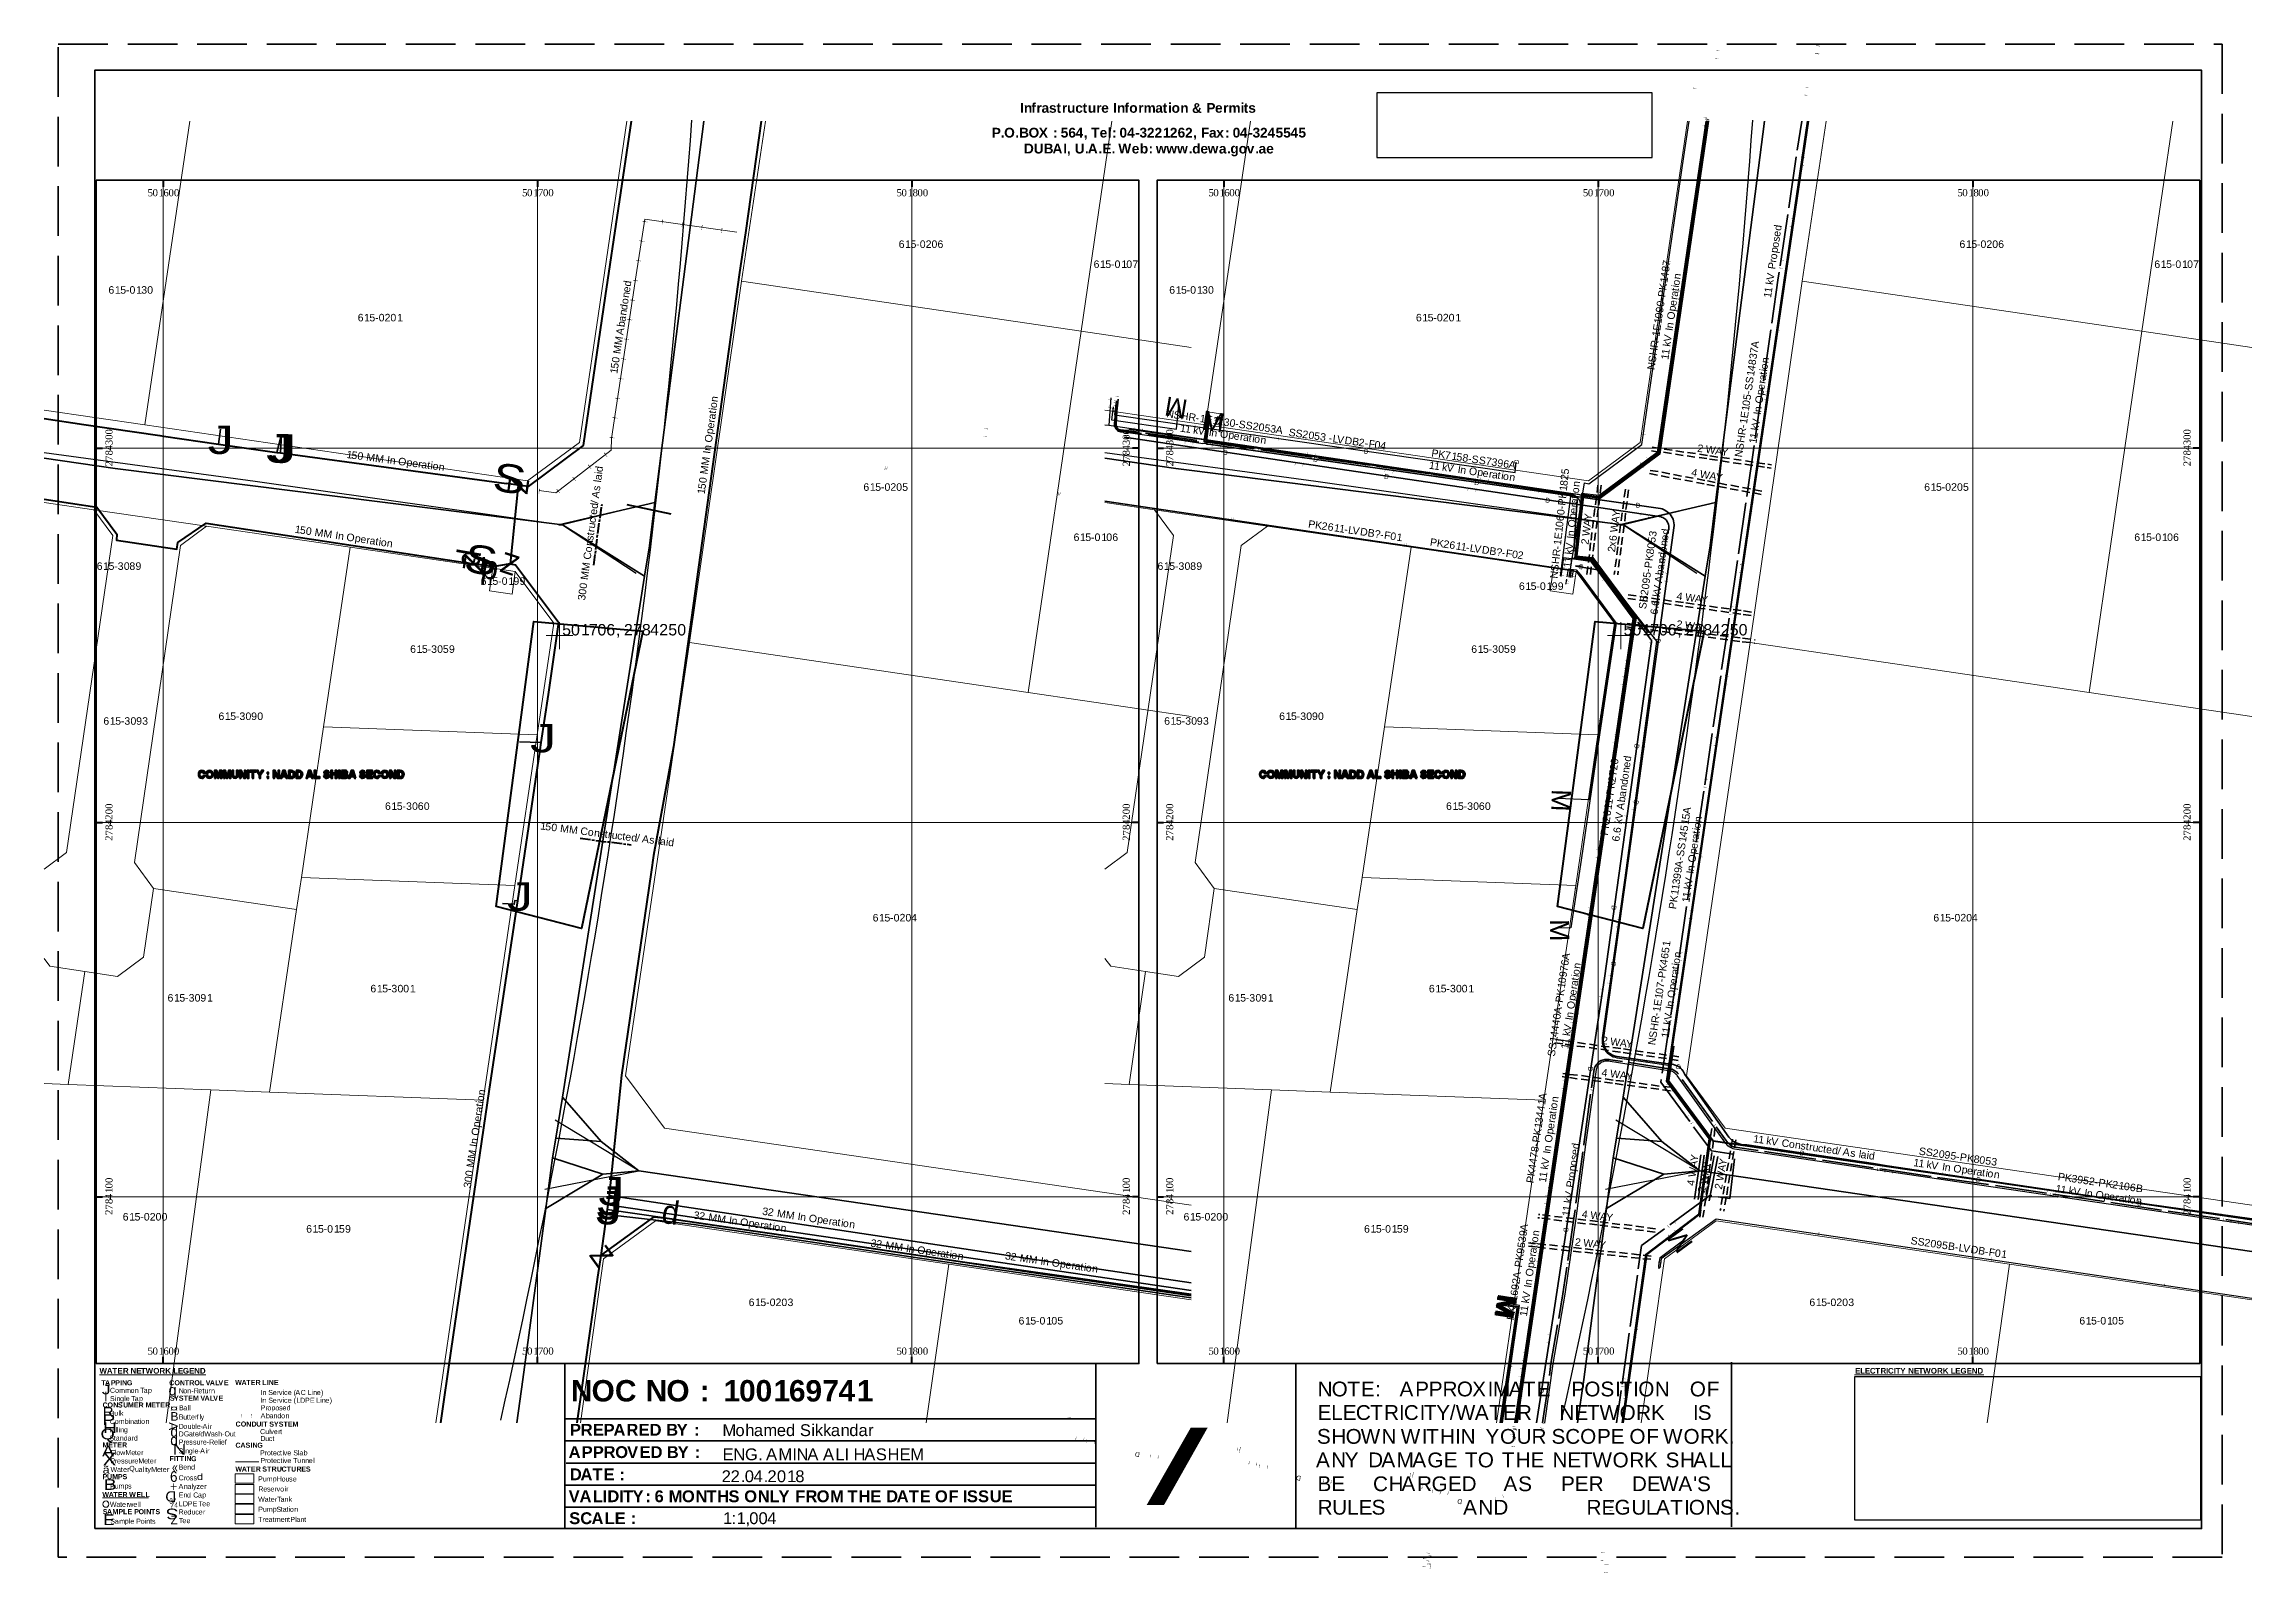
# Model space of a CAD drawing. Header units: inches. Extents: x 0.2 to 23.4, y 0.2 to 16.2.
import ezdxf

# ---------------------------------------------------------------- set-up
doc = ezdxf.new("R2010")
doc.units = ezdxf.units.IN
doc.header["$MEASUREMENT"] = 0
doc.linetypes.add('PDF_LineType328c69e9cd564e1fa5a4a7aff3a71530', pattern=[0.729167, 0.520833, -0.208333])
doc.layers.add('PDF_Geometry', color=7, linetype='Continuous', true_color=0x4ce600)
doc.layers.add('PDF_Images', color=7, linetype='Continuous')
doc.layers.add('PDF_Text', color=7, linetype='Continuous')
doc.styles.add('PDF Arial', font='arial.ttf')
doc.styles.add('PDF Arial Bold', font='arialbd.ttf')
doc.styles.add('PDF Times New Roman', font='times.ttf')
picture_1 = doc.add_image_def('image1.png', size_in_pixel=(1449, 341))
picture_2 = doc.add_image_def('image2.png', size_in_pixel=(625, 258))

msp = doc.modelspace()

# ---------------------------------------------------------------- texts
at = {"layer": 'PDF_Text', "attachment_point": 7}
for s, insert, char_height, rotation, style in [('\\W0.836953;\\Q-0.00208;!', (17.756, 16.04), 0.03579, 81.599, 'PDF Arial'), ('\\W0.836953;\\Q-0.00208;!', (17.769, 16.12), 0.03579, 81.599, 'PDF Arial'), ('\\W0.836953;\\Q-0.00193;!', (18.772, 16.109), 0.03579, 261.699, 'PDF Arial'), ('\\W0.836953;\\Q-0.00193;!', (18.779, 16.106), 0.03579, 261.699, 'PDF Arial'), ('\\W0.836953;\\Q-0.00193;!', (18.786, 16.189), 0.03579, 261.699, 'PDF Arial'), ('\\W0.836953;\\Q-0.00193;!', (18.789, 16.189), 0.03579, 261.699, 'PDF Arial'), ('\\W0.836953;\\Q-0.00196;!', (18.706, 15.736), 0.03579, 81.499, 'PDF Arial'), ('\\W0.836953;\\Q-0.00196;!', (18.696, 15.653), 0.03579, 81.499, 'PDF Arial'), ('\\W0.836953;\\Q-0.00193;!', (17.592, 15.353), 0.03579, 261.699, 'PDF Arial'), ('\\W0.836953;\\Q-0.00193;!', (17.602, 15.436), 0.03579, 261.699, 'PDF Arial'), ('\\W0.836953;\\Q-0.00193;!', (17.606, 15.343), 0.03579, 261.699, 'PDF Arial'), ('\\W0.836953;\\Q-0.00193;!', (17.609, 15.336), 0.03579, 261.699, 'PDF Arial'), ('\\W0.836953;\\Q-0.00193;!', (17.612, 15.336), 0.03579, 261.699, 'PDF Arial'), ('\\W0.836953;\\Q-0.00193;!', (17.616, 15.423), 0.03579, 261.699, 'PDF Arial'), ('\\W0.836953;\\Q-0.00193;!', (17.616, 15.323), 0.03579, 261.699, 'PDF Arial'), ('\\W0.836953;\\Q-0.00193;!', (17.622, 15.419), 0.03579, 261.699, 'PDF Arial'), ('\\W0.836953;\\Q-0.00193;!', (17.626, 15.416), 0.03579, 261.699, 'PDF Arial'), ('\\W0.836953;\\Q-0.00193;!', (17.629, 15.403), 0.03579, 261.699, 'PDF Arial'), ('\\W0.836953;\\Q-0.00208;!', (18.649, 14.92), 0.03579, 81.599, 'PDF Arial'), ('\\W0.836953;\\Q-0.00208;!', (18.659, 15.003), 0.03579, 81.599, 'PDF Arial'), ('\\W0.836953;\\Q-0.00193;!', (18.519, 14.376), 0.03579, 261.699, 'PDF Arial'), ('\\W0.836953;\\Q-0.00193;!', (18.526, 14.376), 0.03579, 261.699, 'PDF Arial'), ('\\W0.836953;\\Q-0.00208;!', (17.489, 14.223), 0.03579, 81.599, 'PDF Arial'), ('\\W0.836953;\\Q-0.00208;!', (17.502, 14.306), 0.03579, 81.599, 'PDF Arial'), ('\\W1.000382;\\Q-0.00199;d', (18.414, 14.237), 0.07873, 81.599, 'PDF Arial'), ('\\W1.001060;\\Q-0.00199;s', (18.397, 14.121), 0.07873, 81.599, 'PDF Arial'), ('\\W1.001205;\\Q-0.00199;e', (18.404, 14.174), 0.07873, 81.599, 'PDF Arial'), ('\\W0.836953;\\Q-0.00193;!', (18.506, 14.293), 0.03579, 261.699, 'PDF Arial'), ('\\W0.836953;\\Q-0.00193;!', (18.512, 14.293), 0.03579, 261.699, 'PDF Arial'), ('\\W1.002074;\\Q-0.00199;7', (17.247, 13.866), 0.07873, 81.599, 'PDF Arial'), ('\\W1.001708;\\Q-0.00199;P', (18.353, 13.833), 0.07873, 81.599, 'PDF Arial'), ('\\W1.001496;\\Q-0.00199;r', (18.363, 13.904), 0.07873, 81.599, 'PDF Arial'), ('\\W1.001058;\\Q-0.00199;o', (18.369, 13.937), 0.07873, 81.599, 'PDF Arial'), ('\\W1.001469;\\Q-0.00199;p', (18.399, 14), 0.07873, 81.599, 'PDF Arial'), ('\\W1.001058;\\Q-0.00199;o', (18.387, 14.059), 0.07873, 81.599, 'PDF Arial'), ('\\W0.836953;\\Q-0.00196;!', (18.439, 13.923), 0.03579, 81.499, 'PDF Arial'), ('\\W1.000382;\\Q-0.00210;d', (6.351, 13.652), 0.07873, 81.2989, 'PDF Arial'), ('\\W1.000895;\\Q-0.00199;K', (17.209, 13.612), 0.07873, 81.599, 'PDF Arial'), ('\\W1.000949;\\Q-0.00199;1', (17.221, 13.692), 0.07873, 81.599, 'PDF Arial'), ('\\W1.000981;\\Q-0.00199;4', (17.228, 13.74), 0.07873, 81.599, 'PDF Arial'), ('\\W1.001422;\\Q-0.00199;8', (17.239, 13.806), 0.07873, 81.599, 'PDF Arial'), ('\\W0.998236;\\Q-0.00199;i', (17.343, 13.642), 0.07873, 81.599, 'PDF Arial'), ('\\W1.001058;\\Q-0.00199;o', (17.348, 13.662), 0.07873, 81.599, 'PDF Arial'), ('\\W1.001151;\\Q-0.00199;n', (17.356, 13.728), 0.07873, 81.599, 'PDF Arial'), ('\\W1.000455;\\Q-0.00199;k', (18.329, 13.67), 0.07873, 81.599, 'PDF Arial'), ('\\W1.000803;\\Q-0.00199;V', (18.336, 13.719), 0.07873, 81.599, 'PDF Arial'), ('\\W0.836953;\\Q-0.00196;!', (18.426, 13.84), 0.03579, 81.499, 'PDF Arial'), ('\\W1.000382;\\Q-0.00210;d', (6.313, 13.405), 0.07873, 81.2989, 'PDF Arial'), ('\\W1.001058;\\Q-0.00210;o', (6.323, 13.467), 0.07873, 81.2989, 'PDF Arial'), ('\\W1.001151;\\Q-0.00210;n', (6.332, 13.534), 0.07873, 81.2989, 'PDF Arial'), ('\\W1.001205;\\Q-0.00210;e', (6.342, 13.59), 0.07873, 81.2989, 'PDF Arial'), ('\\W1.000870;\\Q-0.00199;9', (17.176, 13.377), 0.07873, 81.599, 'PDF Arial'), ('\\W1.001712;\\Q-0.00199;0', (17.185, 13.44), 0.07873, 81.599, 'PDF Arial'), ('\\W1.001708;\\Q-0.00199;P', (17.199, 13.54), 0.07873, 81.599, 'PDF Arial'), ('\\W1.000575;\\Q-0.00199;-', (17.193, 13.499), 0.07873, 81.599, 'PDF Arial'), ('\\W1.001469;\\Q-0.00199;p', (17.328, 13.388), 0.07873, 81.599, 'PDF Arial'), ('\\W1.001205;\\Q-0.00199;e', (17.316, 13.448), 0.07873, 81.599, 'PDF Arial'), ('\\W0.998142;\\Q-0.00199;t', (17.339, 13.604), 0.07873, 81.599, 'PDF Arial'), ('\\W1.001496;\\Q-0.00199;r', (17.324, 13.514), 0.07873, 81.599, 'PDF Arial'), ('\\W1.000182;\\Q-0.00199;a', (17.331, 13.546), 0.07873, 81.599, 'PDF Arial'), ('\\W0.836953;\\Q-0.00193;!', (17.326, 13.539), 0.03579, 261.699, 'PDF Arial'), ('\\W0.836953;\\Q-0.00193;!', (17.339, 13.623), 0.03579, 261.699, 'PDF Arial'), ('\\W0.836953;\\Q-0.00193;!', (17.339, 13.526), 0.03579, 261.699, 'PDF Arial'), ('\\W0.836953;\\Q-0.00193;!', (17.342, 13.523), 0.03579, 261.699, 'PDF Arial'), ('\\W0.836953;\\Q-0.00193;!', (17.346, 13.519), 0.03579, 261.699, 'PDF Arial'), ('\\W0.836953;\\Q-0.00193;!', (17.352, 13.609), 0.03579, 261.699, 'PDF Arial'), ('\\W0.836953;\\Q-0.00193;!', (17.352, 13.506), 0.03579, 261.699, 'PDF Arial'), ('\\W0.836953;\\Q-0.00193;!', (17.356, 13.606), 0.03579, 261.699, 'PDF Arial'), ('\\W0.836953;\\Q-0.00193;!', (17.359, 13.603), 0.03579, 261.699, 'PDF Arial'), ('\\W0.836953;\\Q-0.00193;!', (17.362, 13.589), 0.03579, 261.699, 'PDF Arial'), ('\\W1.000949;\\Q-0.00199;1', (18.308, 13.533), 0.07873, 81.599, 'PDF Arial'), ('\\W1.000949;\\Q-0.00199;1', (18.316, 13.586), 0.07873, 81.599, 'PDF Arial'), ('\\W1.003087;\\Q-0.00210;A', (6.272, 13.144), 0.07873, 81.2989, 'PDF Arial'), ('\\W1.000382;\\Q-0.00210;b', (6.286, 13.227), 0.07873, 81.2989, 'PDF Arial'), ('\\W1.000182;\\Q-0.00210;a', (6.295, 13.283), 0.07873, 81.2989, 'PDF Arial'), ('\\W1.001151;\\Q-0.00210;n', (6.303, 13.349), 0.07873, 81.2989, 'PDF Arial'), ('\\W1.000333;\\Q-0.00199;E', (17.147, 13.187), 0.07873, 81.599, 'PDF Arial'), ('\\W1.000949;\\Q-0.00199;1', (17.158, 13.263), 0.07873, 81.599, 'PDF Arial'), ('\\W1.001712;\\Q-0.00199;0', (17.167, 13.315), 0.07873, 81.599, 'PDF Arial'), ('\\W1.002522;\\Q-0.00199;I', (17.276, 13.187), 0.07873, 81.599, 'PDF Arial'), ('\\W1.000360;\\Q-0.00199;O', (17.295, 13.304), 0.07873, 81.599, 'PDF Arial'), ('\\W1.001151;\\Q-0.00199;n', (17.28, 13.214), 0.07873, 81.599, 'PDF Arial'), ('\\W0.836953;\\Q-0.00208;!', (18.396, 13.19), 0.03579, 81.599, 'PDF Arial'), ('\\W1.001361;\\Q-0.00210;M', (6.242, 12.945), 0.07873, 81.2989, 'PDF Arial'), ('\\W1.001361;\\Q-0.00210;M', (6.256, 13.037), 0.07873, 81.2989, 'PDF Arial'), ('\\W1.000571;\\Q-0.00199;H', (17.109, 12.93), 0.07873, 81.599, 'PDF Arial'), ('\\W1.002628;\\Q-0.00199;R', (17.12, 13.009), 0.07873, 81.599, 'PDF Arial'), ('\\W1.000949;\\Q-0.00199;1', (17.138, 13.128), 0.07873, 81.599, 'PDF Arial'), ('\\W1.000575;\\Q-0.00199;-', (17.131, 13.083), 0.07873, 81.599, 'PDF Arial'), ('\\W1.000949;\\Q-0.00199;1', (17.239, 12.938), 0.07873, 81.599, 'PDF Arial'), ('\\W1.000455;\\Q-0.00199;k', (17.252, 13.022), 0.07873, 81.599, 'PDF Arial'), ('\\W1.000803;\\Q-0.00199;V', (17.259, 13.072), 0.07873, 81.599, 'PDF Arial'), ('\\W1.002074;\\Q-0.00199;7', (18.165, 12.95), 0.07873, 81.599, 'PDF Arial'), ('\\W1.003087;\\Q-0.00199;A', (18.173, 13.007), 0.07873, 81.599, 'PDF Arial'), ('\\W0.836953;\\Q-0.00208;!', (18.382, 13.107), 0.03579, 81.599, 'PDF Arial'), ('\\W1.000949;\\Q-0.00210;1', (6.21, 12.738), 0.07873, 81.2989, 'PDF Arial'), ('\\W1.001554;\\Q-0.00210;5', (6.219, 12.79), 0.07873, 81.2989, 'PDF Arial'), ('\\W1.001712;\\Q-0.00210;0', (6.229, 12.852), 0.07873, 81.2989, 'PDF Arial'), ('\\W1.001090;\\Q-0.00199;N', (17.086, 12.778), 0.07873, 81.599, 'PDF Arial'), ('\\W1.002574;\\Q-0.00199;S', (17.099, 12.854), 0.07873, 81.599, 'PDF Arial'), ('\\W1.000949;\\Q-0.00199;1', (17.232, 12.885), 0.07873, 81.599, 'PDF Arial'), ('\\W1.000949;\\Q-0.00199;1', (18.13, 12.713), 0.07873, 81.599, 'PDF Arial'), ('\\W1.000981;\\Q-0.00199;4', (18.138, 12.765), 0.07873, 81.599, 'PDF Arial'), ('\\W1.001422;\\Q-0.00199;8', (18.148, 12.827), 0.07873, 81.599, 'PDF Arial'), ('\\W1.001289;\\Q-0.00199;3', (18.157, 12.89), 0.07873, 81.599, 'PDF Arial'), ('\\W0.998236;\\Q-0.00199;i', (18.267, 12.762), 0.07873, 81.599, 'PDF Arial'), ('\\W0.998142;\\Q-0.00199;t', (18.262, 12.724), 0.07873, 81.599, 'PDF Arial'), ('\\W1.001058;\\Q-0.00199;o', (18.271, 12.782), 0.07873, 81.599, 'PDF Arial'), ('\\W1.001151;\\Q-0.00199;n', (18.28, 12.848), 0.07873, 81.599, 'PDF Arial'), ('\\W1.001151;\\Q-0.00187;n', (7.26, 12.441), 0.07873, 82.0991, 'PDF Arial'), ('\\W0.836953;\\Q-0.00131;!', (11.438, 12.51), 0.03579, 264.2994, 'PDF Arial'), ('\\W0.836953;\\Q-0.00208;!', (17.236, 12.493), 0.03579, 81.599, 'PDF Arial'), ('\\W1.001554;\\Q-0.00199;5', (18.094, 12.461), 0.07873, 81.599, 'PDF Arial'), ('\\W1.002574;\\Q-0.00199;S', (18.109, 12.561), 0.07873, 81.599, 'PDF Arial'), ('\\W1.002574;\\Q-0.00199;S', (18.119, 12.633), 0.07873, 81.599, 'PDF Arial'), ('\\W1.000575;\\Q-0.00199;-', (18.102, 12.523), 0.07873, 81.599, 'PDF Arial'), ('\\W1.000360;\\Q-0.00199;O', (18.218, 12.424), 0.07873, 81.599, 'PDF Arial'), ('\\W1.001469;\\Q-0.00199;p', (18.251, 12.509), 0.07873, 81.599, 'PDF Arial'), ('\\W1.001205;\\Q-0.00199;e', (18.239, 12.568), 0.07873, 81.599, 'PDF Arial'), ('\\W1.001496;\\Q-0.00199;r', (18.248, 12.634), 0.07873, 81.599, 'PDF Arial'), ('\\W1.000182;\\Q-0.00199;a', (18.254, 12.667), 0.07873, 81.599, 'PDF Arial'), ('\\W0.836953;\\Q-0.00193;!', (18.252, 12.563), 0.03579, 261.699, 'PDF Arial'), ('\\W0.836953;\\Q-0.00193;!', (18.259, 12.563), 0.03579, 261.699, 'PDF Arial'), ('\\W0.998236;\\Q-0.00187;i', (7.249, 12.355), 0.07873, 82.0991, 'PDF Arial'), ('\\W0.998142;\\Q-0.00187;t', (7.244, 12.32), 0.07873, 82.0991, 'PDF Arial'), ('\\W1.000182;\\Q-0.00187;a', (7.237, 12.259), 0.07873, 82.0991, 'PDF Arial'), ('\\W1.001058;\\Q-0.00187;o', (7.253, 12.378), 0.07873, 82.0991, 'PDF Arial'), ('\\W0.836953;\\Q-0.00120;!', (11.355, 12.4), 0.03579, 265.2994, 'PDF Arial'), ('\\W0.836953;\\Q-0.00120;!', (11.361, 12.483), 0.03579, 265.2994, 'PDF Arial'), ('\\W0.836953;\\Q-0.00120;!', (11.405, 12.366), 0.03579, 265.2994, 'PDF Arial'), ('\\W0.836953;\\Q-0.00120;!', (11.411, 12.45), 0.03579, 265.2994, 'PDF Arial'), ('\\W0.836953;\\Q-0.00153;!', (11.415, 12.383), 0.03579, 263.7993, 'PDF Arial'), ('\\W0.836953;\\Q-0.00153;!', (11.425, 12.466), 0.03579, 263.7993, 'PDF Arial'), ('\\W0.836953;\\Q-0.00131;!', (11.432, 12.426), 0.03579, 264.2994, 'PDF Arial'), ('\\W1.001090;\\Q0.00198;N', (11.964, 12.287), 0.07874, 351.701, 'PDF Arial'), ('\\W1.002574;\\Q0.00198;S', (12.039, 12.274), 0.07874, 351.701, 'PDF Arial'), ('\\W1.000571;\\Q0.00198;H', (12.116, 12.265), 0.07874, 351.701, 'PDF Arial'), ('\\W1.002628;\\Q0.00198;R', (12.195, 12.253), 0.07874, 351.701, 'PDF Arial'), ('\\W1.000575;\\Q0.00198;-', (12.269, 12.242), 0.07874, 351.701, 'PDF Arial'), ('\\W1.000949;\\Q0.00198;1', (12.314, 12.236), 0.07874, 351.701, 'PDF Arial'), ('\\W1.000333;\\Q0.00198;E', (12.373, 12.227), 0.07874, 351.701, 'PDF Arial'), ('\\W0.836953;\\Q-0.00190;!', (12.399, 12.3), 0.03579, 261.9991, 'PDF Arial'), ('\\W1.000949;\\Q0.00198;1', (12.449, 12.216), 0.07874, 351.701, 'PDF Arial'), ('\\W0.836953;\\Q-0.00225;!', (12.476, 12.29), 0.03579, 260.2989, 'PDF Arial'), ('\\W1.001005;\\Q0.00198;2', (12.5, 12.209), 0.07874, 351.701, 'PDF Arial'), ('\\W1.001289;\\Q0.00198;3', (12.564, 12.198), 0.07874, 351.701, 'PDF Arial'), ('\\W0.836953;\\Q-0.00208;!', (17.226, 12.41), 0.03579, 81.599, 'PDF Arial'), ('\\W1.000333;\\Q-0.00199;E', (18.065, 12.271), 0.07873, 81.599, 'PDF Arial'), ('\\W1.000949;\\Q-0.00199;1', (18.076, 12.347), 0.07873, 81.599, 'PDF Arial'), ('\\W1.001712;\\Q-0.00199;0', (18.085, 12.399), 0.07873, 81.599, 'PDF Arial'), ('\\W1.000803;\\Q-0.00199;V', (18.183, 12.192), 0.07873, 81.599, 'PDF Arial'), ('\\W1.002522;\\Q-0.00199;I', (18.2, 12.307), 0.07873, 81.599, 'PDF Arial'), ('\\W1.001151;\\Q-0.00199;n', (18.204, 12.334), 0.07873, 81.599, 'PDF Arial'), ('\\W0.836953;\\Q-0.00193;!', (18.242, 12.48), 0.03579, 261.699, 'PDF Arial'), ('\\W0.836953;\\Q-0.00193;!', (18.246, 12.48), 0.03579, 261.699, 'PDF Arial'), ('\\W0.999474;0', (0.918, 12.105), 0.07449, 90, 'PDF Times New Roman'), ('\\W0.999474;0', (0.918, 12.049), 0.07449, 90, 'PDF Times New Roman'), ('\\W1.000577;3', (0.918, 11.993), 0.07449, 90, 'PDF Times New Roman'), ('\\W1.000360;\\Q-0.00187;O', (7.203, 12.016), 0.07873, 82.0991, 'PDF Arial'), ('\\W1.001469;\\Q-0.00187;p', (7.235, 12.101), 0.07873, 82.0991, 'PDF Arial'), ('\\W1.001205;\\Q-0.00187;e', (7.223, 12.164), 0.07873, 82.0991, 'PDF Arial'), ('\\W1.001496;\\Q-0.00187;r', (7.231, 12.226), 0.07873, 82.0991, 'PDF Arial'), ('\\W0.836953;\\Q-0.00149;!', (10.052, 12.09), 0.03579, 264.0992, 'PDF Arial'), ('\\W0.836953;\\Q-0.00149;!', (10.062, 12.173), 0.03579, 264.0992, 'PDF Arial'), ('\\W0.999474;0', (11.586, 12.105), 0.07449, 90, 'PDF Times New Roman'), ('\\W0.999474;0', (11.586, 12.049), 0.07449, 90, 'PDF Times New Roman'), ('\\W1.000577;3', (11.586, 11.993), 0.07449, 90, 'PDF Times New Roman'), ('\\W0.836953;\\Q0.00060;!', (11.562, 12.098), 0.03579, 177.7003, 'PDF Arial'), ('\\W0.836953;\\Q0.00191;!', (11.579, 12.133), 0.03579, 351.901, 'PDF Arial'), ('\\W0.836953;\\Q0.00193;!', (11.579, 12.04), 0.03579, 351.701, 'PDF Arial'), ('\\W0.836953;\\Q0.00193;!', (11.642, 12.183), 0.03579, 171.701, 'PDF Arial'), ('\\W0.836953;\\Q0.00191;!', (11.662, 12.123), 0.03579, 351.901, 'PDF Arial'), ('\\W0.836953;\\Q0.00193;!', (11.725, 12.173), 0.03579, 171.701, 'PDF Arial'), ('\\W0.999474;0', (12.041, 12.105), 0.07449, 90, 'PDF Times New Roman'), ('\\W0.999474;0', (12.041, 12.049), 0.07449, 90, 'PDF Times New Roman'), ('\\W1.000577;3', (12.041, 11.993), 0.07449, 90, 'PDF Times New Roman'), ('\\W1.000949;\\Q0.00198;1', (12.107, 12.136), 0.07874, 351.701, 'PDF Arial'), ('\\W0.836953;\\Q0.00191;!', (12.156, 12.013), 0.03579, 351.901, 'PDF Arial'), ('\\W1.000949;\\Q0.00198;1', (12.16, 12.129), 0.07874, 351.701, 'PDF Arial'), ('\\W1.000455;\\Q0.00198;k', (12.245, 12.116), 0.07874, 351.701, 'PDF Arial'), ('\\W1.000803;\\Q0.00198;V', (12.294, 12.109), 0.07874, 351.701, 'PDF Arial'), ('\\W0.836953;\\Q-0.00208;!', (12.375, 12.186), 0.03579, 261.599, 'PDF Arial'), ('\\W0.836953;\\Q-0.00208;!', (12.385, 12.27), 0.03579, 261.599, 'PDF Arial'), ('\\W0.836953;\\Q-0.00190;!', (12.385, 12.216), 0.03579, 261.9991, 'PDF Arial'), ('\\W1.002522;\\Q0.00198;I', (12.409, 12.092), 0.07874, 351.701, 'PDF Arial'), ('\\W1.001151;\\Q0.00198;n', (12.436, 12.088), 0.07874, 351.701, 'PDF Arial'), ('\\W1.000360;\\Q0.00198;O', (12.526, 12.074), 0.07874, 351.701, 'PDF Arial'), ('\\W1.001469;\\Q0.00198;p', (12.611, 12.041), 0.07874, 351.701, 'PDF Arial'), ('\\W1.001712;\\Q0.00198;0', (12.626, 12.189), 0.07874, 351.701, 'PDF Arial'), ('\\W1.001205;\\Q0.00198;e', (12.67, 12.053), 0.07874, 351.701, 'PDF Arial'), ('\\W1.000575;\\Q0.00198;-', (12.685, 12.182), 0.07874, 351.701, 'PDF Arial'), ('\\W1.002574;\\Q0.00198;S', (12.722, 12.175), 0.07874, 351.701, 'PDF Arial'), ('\\W1.001496;\\Q0.00198;r', (12.736, 12.045), 0.07874, 351.701, 'PDF Arial'), ('\\W1.000182;\\Q0.00198;a', (12.769, 12.039), 0.07874, 351.701, 'PDF Arial'), ('\\W1.002574;\\Q0.00198;S', (12.795, 12.164), 0.07874, 351.701, 'PDF Arial'), ('\\W0.998142;\\Q0.00198;t', (12.826, 12.031), 0.07874, 351.701, 'PDF Arial'), ('\\W0.998236;\\Q0.00198;i', (12.865, 12.026), 0.07874, 351.701, 'PDF Arial'), ('\\W1.001005;\\Q0.00198;2', (12.869, 12.155), 0.07874, 351.701, 'PDF Arial'), ('\\W1.001058;\\Q0.00198;o', (12.884, 12.022), 0.07874, 351.701, 'PDF Arial'), ('\\W1.001712;\\Q0.00198;0', (12.93, 12.145), 0.07874, 351.701, 'PDF Arial'), ('\\W1.001151;\\Q0.00198;n', (12.95, 12.013), 0.07874, 351.701, 'PDF Arial'), ('\\W1.001554;\\Q0.00198;5', (12.992, 12.135), 0.07874, 351.701, 'PDF Arial'), ('\\W1.001289;\\Q0.00198;3', (13.052, 12.127), 0.07874, 351.701, 'PDF Arial'), ('\\W1.003087;\\Q0.00198;A', (13.11, 12.12), 0.07874, 351.701, 'PDF Arial'), ('\\W1.002574;\\Q0.00197;S', (13.246, 12.09), 0.07874, 351.801, 'PDF Arial'), ('\\W1.002574;\\Q0.00197;S', (13.318, 12.08), 0.07874, 351.801, 'PDF Arial'), ('\\W1.001005;\\Q0.00197;2', (13.389, 12.071), 0.07874, 351.801, 'PDF Arial'), ('\\W1.001712;\\Q0.00197;0', (13.453, 12.06), 0.07874, 351.801, 'PDF Arial'), ('\\W1.001554;\\Q0.00197;5', (13.513, 12.052), 0.07874, 351.801, 'PDF Arial'), ('\\W1.001289;\\Q0.00197;3', (13.575, 12.043), 0.07874, 351.801, 'PDF Arial'), ('\\W1.000575;\\Q0.00197;-', (13.667, 12.031), 0.07874, 351.801, 'PDF Arial'), ('\\W1.001329;\\Q0.00197;L', (13.708, 12.025), 0.07874, 351.801, 'PDF Arial'), ('\\W1.000803;\\Q0.00197;V', (13.753, 12.018), 0.07874, 351.801, 'PDF Arial'), ('\\W1.000895;\\Q0.00197;D', (13.833, 12.007), 0.07874, 351.801, 'PDF Arial'), ('\\W1.000154;\\Q0.00197;B', (13.912, 11.996), 0.07874, 351.801, 'PDF Arial'), ('\\W1.001005;\\Q0.00197;2', (13.98, 11.986), 0.07874, 351.801, 'PDF Arial'), ('\\W1.000927;\\Q0.00197;F', (14.085, 11.971), 0.07874, 351.801, 'PDF Arial'), ('\\W1.000571;\\Q-0.00199;H', (18.027, 12.014), 0.07873, 81.599, 'PDF Arial'), ('\\W1.002628;\\Q-0.00199;R', (18.038, 12.093), 0.07873, 81.599, 'PDF Arial'), ('\\W1.000949;\\Q-0.00199;1', (18.056, 12.212), 0.07873, 81.599, 'PDF Arial'), ('\\W1.000575;\\Q-0.00199;-', (18.049, 12.167), 0.07873, 81.599, 'PDF Arial'), ('\\W1.000949;\\Q-0.00199;1', (18.155, 12.005), 0.07873, 81.599, 'PDF Arial'), ('\\W1.000949;\\Q-0.00199;1', (18.163, 12.058), 0.07873, 81.599, 'PDF Arial'), ('\\W1.000455;\\Q-0.00199;k', (18.175, 12.143), 0.07873, 81.599, 'PDF Arial'), ('\\W0.836953;\\Q-0.00193;!', (18.162, 12.027), 0.03579, 81.699, 'PDF Arial'), ('\\W0.836953;\\Q-0.00193;!', (18.176, 12.107), 0.03579, 81.699, 'PDF Arial'), ('\\W0.999474;0', (22.71, 12.105), 0.07449, 90, 'PDF Times New Roman'), ('\\W0.999474;0', (22.71, 12.049), 0.07449, 90, 'PDF Times New Roman'), ('\\W1.000577;3', (22.71, 11.993), 0.07449, 90, 'PDF Times New Roman'), ('\\W0.996890;8', (0.918, 11.885), 0.07449, 90, 'PDF Times New Roman'), ('\\W0.999430;2', (0.916, 11.771), 0.07449, 90, 'PDF Times New Roman'), ('\\W0.999035;4', (0.916, 11.937), 0.07449, 90, 'PDF Times New Roman'), ('\\W1.002049;7', (0.918, 11.826), 0.07449, 90, 'PDF Times New Roman'), ('\\W1.000949;\\Q0.00183;1', (3.367, 11.859), 0.07874, 352.4009, 'PDF Arial'), ('\\W1.001554;\\Q0.00183;5', (3.418, 11.851), 0.07874, 352.4009, 'PDF Arial'), ('\\W1.001712;\\Q0.00183;0', (3.481, 11.843), 0.07874, 352.4009, 'PDF Arial'), ('\\W1.001361;\\Q0.00183;M', (3.574, 11.832), 0.07874, 352.4009, 'PDF Arial'), ('\\W1.001361;\\Q0.00183;M', (3.667, 11.819), 0.07874, 352.4009, 'PDF Arial'), ('\\W1.002522;\\Q0.00183;I', (3.791, 11.803), 0.07874, 352.4009, 'PDF Arial'), ('\\W1.001151;\\Q0.00183;n', (3.821, 11.799), 0.07874, 352.4009, 'PDF Arial'), ('\\W1.000360;\\Q0.00183;O', (3.908, 11.786), 0.07874, 352.4009, 'PDF Arial'), ('\\W1.001469;\\Q0.00183;p', (3.993, 11.754), 0.07874, 352.4009, 'PDF Arial'), ('\\W1.001205;\\Q0.00183;e', (4.056, 11.766), 0.07874, 352.4009, 'PDF Arial'), ('\\W1.001496;\\Q0.00183;r', (4.118, 11.759), 0.07874, 352.4009, 'PDF Arial'), ('\\W1.000182;\\Q0.00183;a', (4.151, 11.753), 0.07874, 352.4009, 'PDF Arial'), ('\\W0.998142;\\Q0.00183;t', (4.212, 11.746), 0.07874, 352.4009, 'PDF Arial'), ('\\W0.998236;\\Q0.00183;i', (4.247, 11.742), 0.07874, 352.4009, 'PDF Arial'), ('\\W1.001361;\\Q-0.00187;M', (7.168, 11.775), 0.07873, 82.0991, 'PDF Arial'), ('\\W1.002522;\\Q-0.00187;I', (7.185, 11.899), 0.07873, 82.0991, 'PDF Arial'), ('\\W1.001151;\\Q-0.00187;n', (7.189, 11.929), 0.07873, 82.0991, 'PDF Arial'), ('\\W0.996890;8', (11.586, 11.885), 0.07449, 90, 'PDF Times New Roman'), ('\\W0.999035;4', (11.585, 11.937), 0.07449, 90, 'PDF Times New Roman'), ('\\W0.999430;2', (11.585, 11.771), 0.07449, 90, 'PDF Times New Roman'), ('\\W1.002049;7', (11.586, 11.826), 0.07449, 90, 'PDF Times New Roman'), ('\\W0.999035;4', (12.04, 11.937), 0.07449, 90, 'PDF Times New Roman'), ('\\W0.996890;8', (12.041, 11.885), 0.07449, 90, 'PDF Times New Roman'), ('\\W0.999430;2', (12.04, 11.771), 0.07449, 90, 'PDF Times New Roman'), ('\\W1.002049;7', (12.042, 11.826), 0.07449, 90, 'PDF Times New Roman'), ('\\W0.836953;\\Q0.00191;!', (12.239, 12.003), 0.03579, 351.901, 'PDF Arial'), ('\\W0.836953;\\Q-0.00184;!', (12.365, 12.026), 0.03579, 262.299, 'PDF Arial'), ('\\W0.836953;\\Q0.00191;!', (12.439, 11.973), 0.03579, 351.901, 'PDF Arial'), ('\\W0.836953;\\Q0.00191;!', (12.522, 11.96), 0.03579, 351.901, 'PDF Arial'), ('\\W0.938546;\\Q0.00200;D', (12.559, 11.894), 0.05011, 351.701, 'PDF Arial'), ('\\W0.836953;\\Q0.00193;!', (12.899, 11.95), 0.03579, 351.701, 'PDF Arial'), ('\\W0.836953;\\Q0.00191;!', (12.926, 11.923), 0.03579, 351.901, 'PDF Arial'), ('\\W0.836953;\\Q0.00193;!', (12.979, 11.937), 0.03579, 351.701, 'PDF Arial'), ('\\W0.836953;\\Q0.00191;!', (13.009, 11.91), 0.03579, 351.901, 'PDF Arial'), ('\\W0.836953;\\Q0.00193;!', (13.309, 11.783), 0.03579, 351.701, 'PDF Arial'), ('\\W0.836953;\\Q0.00208;!', (13.392, 11.87), 0.03579, 351.601, 'PDF Arial'), ('\\W0.836953;\\Q0.00193;!', (13.392, 11.773), 0.03579, 351.701, 'PDF Arial'), ('\\W0.836953;\\Q0.00196;!', (13.455, 11.916), 0.03579, 171.501, 'PDF Arial'), ('\\W0.836953;\\Q0.00208;!', (13.476, 11.857), 0.03579, 351.601, 'PDF Arial'), ('\\W0.938546;\\Q0.00197;D', (13.505, 11.821), 0.05011, 351.901, 'PDF Arial'), ('\\W0.836953;\\Q0.00196;!', (13.539, 11.903), 0.03579, 171.501, 'PDF Arial'), ('\\W0.836953;\\Q0.00208;!', (13.966, 11.78), 0.03579, 351.601, 'PDF Arial'), ('\\W1.000575;\\Q0.00197;-', (14.043, 11.977), 0.07874, 351.801, 'PDF Arial'), ('\\W1.001712;\\Q0.00197;0', (14.146, 11.96), 0.07874, 351.801, 'PDF Arial'), ('\\W1.000981;\\Q0.00197;4', (14.206, 11.953), 0.07874, 351.801, 'PDF Arial'), ('\\W1.000949;\\Q0.00199;1', (14.718, 11.747), 0.07874, 351.601, 'PDF Arial'), ('\\W1.001708;\\Q0.00199;P', (14.743, 11.873), 0.07874, 351.601, 'PDF Arial'), ('\\W1.000949;\\Q0.00199;1', (14.771, 11.739), 0.07874, 351.601, 'PDF Arial'), ('\\W1.000895;\\Q0.00199;K', (14.815, 11.862), 0.07874, 351.601, 'PDF Arial'), ('\\W1.000455;\\Q0.00199;k', (14.855, 11.727), 0.07874, 351.601, 'PDF Arial'), ('\\W1.002074;\\Q0.00199;7', (14.884, 11.852), 0.07874, 351.601, 'PDF Arial'), ('\\W1.000949;\\Q0.00199;1', (14.954, 11.842), 0.07874, 351.601, 'PDF Arial'), ('\\W1.001554;\\Q0.00199;5', (15.006, 11.833), 0.07874, 351.601, 'PDF Arial'), ('\\W1.001422;\\Q0.00199;8', (15.068, 11.824), 0.07874, 351.601, 'PDF Arial'), ('\\W1.000575;\\Q0.00199;-', (15.127, 11.816), 0.07874, 351.601, 'PDF Arial'), ('\\W1.002574;\\Q0.00199;S', (15.164, 11.809), 0.07874, 351.601, 'PDF Arial'), ('\\W1.002574;\\Q0.00199;S', (15.24, 11.798), 0.07874, 351.601, 'PDF Arial'), ('\\W1.002074;\\Q0.00199;7', (15.313, 11.789), 0.07874, 351.601, 'PDF Arial'), ('\\W1.001289;\\Q0.00199;3', (15.372, 11.779), 0.07874, 351.601, 'PDF Arial'), ('\\W1.000870;\\Q0.00199;9', (15.434, 11.77), 0.07874, 351.601, 'PDF Arial'), ('\\W0.998941;\\Q0.00199;6', (15.496, 11.76), 0.07874, 351.601, 'PDF Arial'), ('\\W1.003087;\\Q0.00199;A', (15.552, 11.754), 0.07874, 351.601, 'PDF Arial'), ('\\W0.836953;\\Q-0.00655;!', (16.94, 11.818), 0.03579, 216.6968, 'PDF Arial'), ('\\W0.836953;\\Q-0.00655;!', (17.01, 11.868), 0.03579, 216.6968, 'PDF Arial'), ('\\W0.836953;\\Q-0.00655;!', (17.02, 11.858), 0.03579, 216.6968, 'PDF Arial'), ('\\W0.836953;\\Q-0.00655;!', (17.023, 11.855), 0.03579, 216.6968, 'PDF Arial'), ('\\W0.836953;\\Q-0.00655;!', (17.023, 11.842), 0.03579, 216.6968, 'PDF Arial'), ('\\W0.836953;\\Q-0.00655;!', (17.027, 11.852), 0.03579, 216.6968, 'PDF Arial'), ('\\W1.001005;\\Q0.00198;2', (17.531, 11.925), 0.07874, 351.701, 'PDF Arial'), ('\\W1.000632;\\Q0.00198;W', (17.618, 11.913), 0.07874, 351.701, 'PDF Arial'), ('\\W1.003087;\\Q0.00198;A', (17.719, 11.898), 0.07874, 351.701, 'PDF Arial'), ('\\W1.000852;\\Q0.00198;Y', (17.782, 11.889), 0.07874, 351.701, 'PDF Arial'), ('\\W1.001090;\\Q-0.00199;N', (18.004, 11.862), 0.07873, 81.599, 'PDF Arial'), ('\\W1.002574;\\Q-0.00199;S', (18.017, 11.937), 0.07873, 81.599, 'PDF Arial'), ('\\W0.996890;8', (22.71, 11.885), 0.07449, 90, 'PDF Times New Roman'), ('\\W0.999430;2', (22.709, 11.771), 0.07449, 90, 'PDF Times New Roman'), ('\\W0.999035;4', (22.709, 11.937), 0.07449, 90, 'PDF Times New Roman'), ('\\W1.002049;7', (22.71, 11.826), 0.07449, 90, 'PDF Times New Roman'), ('\\W1.001058;\\Q0.00183;o', (4.27, 11.738), 0.07874, 352.4009, 'PDF Arial'), ('\\W1.001151;\\Q0.00183;n', (4.333, 11.73), 0.07874, 352.4009, 'PDF Arial'), ('\\W0.998236;\\Q-0.00184;l', (6.039, 11.599), 0.07873, 82.2991, 'PDF Arial'), ('\\W0.998237;\\Q-0.00184;i', (6.051, 11.685), 0.07873, 82.2991, 'PDF Arial'), ('\\W1.000382;\\Q-0.00184;d', (6.055, 11.707), 0.07873, 82.2991, 'PDF Arial'), ('\\W1.000182;\\Q-0.00184;a', (6.044, 11.622), 0.07873, 82.2991, 'PDF Arial'), ('\\W1.001554;\\Q-0.00187;5', (7.135, 11.527), 0.07873, 82.0991, 'PDF Arial'), ('\\W1.001712;\\Q-0.00187;0', (7.144, 11.59), 0.07873, 82.0991, 'PDF Arial'), ('\\W1.001361;\\Q-0.00187;M', (7.155, 11.683), 0.07873, 82.0991, 'PDF Arial'), ('\\W0.836953;\\Q0.00208;!', (14.049, 11.767), 0.03579, 351.601, 'PDF Arial'), ('\\W0.938546;\\Q0.00200;D', (14.249, 11.644), 0.05011, 351.701, 'PDF Arial'), ('\\W0.836953;\\Q0.00191;!', (14.252, 11.713), 0.03579, 351.901, 'PDF Arial'), ('\\W0.836953;\\Q0.00191;!', (14.336, 11.7), 0.03579, 351.901, 'PDF Arial'), ('\\W0.836953;\\Q0.00193;!', (14.712, 11.683), 0.03579, 351.701, 'PDF Arial'), ('\\W0.836953;\\Q0.00190;!', (14.739, 11.663), 0.03579, 352.001, 'PDF Arial'), ('\\W0.836953;\\Q0.00193;!', (14.796, 11.67), 0.03579, 351.701, 'PDF Arial'), ('\\W0.836953;\\Q0.00190;!', (14.822, 11.65), 0.03579, 352.001, 'PDF Arial'), ('\\W1.000803;\\Q0.00199;V', (14.904, 11.72), 0.07874, 351.601, 'PDF Arial'), ('\\W1.002522;\\Q0.00199;I', (15.019, 11.703), 0.07874, 351.601, 'PDF Arial'), ('\\W1.001151;\\Q0.00199;n', (15.046, 11.699), 0.07874, 351.601, 'PDF Arial'), ('\\W1.000360;\\Q0.00199;O', (15.136, 11.684), 0.07874, 351.601, 'PDF Arial'), ('\\W0.938546;\\Q0.00195;D', (15.195, 11.577), 0.05011, 352.001, 'PDF Arial'), ('\\W0.836953;\\Q0.00193;!', (15.206, 11.6), 0.03579, 351.701, 'PDF Arial'), ('\\W1.001469;\\Q0.00199;p', (15.221, 11.651), 0.07874, 351.601, 'PDF Arial'), ('\\W0.836953;\\Q0.00208;!', (15.269, 11.65), 0.03579, 171.601, 'PDF Arial'), ('\\W1.001205;\\Q0.00199;e', (15.28, 11.663), 0.07874, 351.601, 'PDF Arial'), ('\\W0.836953;\\Q0.00193;!', (15.289, 11.59), 0.03579, 351.701, 'PDF Arial'), ('\\W0.836953;\\Q0.00208;!', (15.352, 11.636), 0.03579, 171.601, 'PDF Arial'), ('\\W1.001496;\\Q0.00199;r', (15.346, 11.654), 0.07874, 351.601, 'PDF Arial'), ('\\W1.000182;\\Q0.00199;a', (15.379, 11.648), 0.07874, 351.601, 'PDF Arial'), ('\\W0.998143;\\Q0.00199;t', (15.436, 11.64), 0.07874, 351.601, 'PDF Arial'), ('\\W0.998236;\\Q0.00199;i', (15.475, 11.635), 0.07874, 351.601, 'PDF Arial'), ('\\W1.001058;\\Q0.00199;o', (15.494, 11.631), 0.07874, 351.601, 'PDF Arial'), ('\\W1.001151;\\Q0.00199;n', (15.56, 11.623), 0.07874, 351.601, 'PDF Arial'), ('\\W1.001422;\\Q-0.00145;8', (16.174, 11.561), 0.07873, 83.8993, 'PDF Arial'), ('\\W1.001005;\\Q-0.00145;2', (16.179, 11.623), 0.07873, 83.8993, 'PDF Arial'), ('\\W1.001554;\\Q-0.00145;5', (16.187, 11.683), 0.07873, 83.8993, 'PDF Arial'), ('\\W1.001151;\\Q-0.00145;n', (16.3, 11.552), 0.07873, 83.8993, 'PDF Arial'), ('\\W0.836953;\\Q-0.00655;!', (16.953, 11.808), 0.03579, 216.6968, 'PDF Arial'), ('\\W0.836953;\\Q-0.00655;!', (16.957, 11.805), 0.03579, 216.6968, 'PDF Arial'), ('\\W0.836953;\\Q-0.00655;!', (16.957, 11.792), 0.03579, 216.6968, 'PDF Arial'), ('\\W0.836953;\\Q-0.00655;!', (16.96, 11.802), 0.03579, 216.6968, 'PDF Arial'), ('\\W1.000981;\\Q0.00252;4', (17.468, 11.672), 0.07874, 349.5012, 'PDF Arial'), ('\\W1.000632;\\Q0.00252;W', (17.557, 11.655), 0.07874, 349.5012, 'PDF Arial'), ('\\W1.003087;\\Q0.00252;A', (17.657, 11.637), 0.07874, 349.5012, 'PDF Arial'), ('\\W1.000852;\\Q0.00252;Y', (17.72, 11.625), 0.07874, 349.5012, 'PDF Arial'), ('\\W1.000382;\\Q-0.00184;d', (6.003, 11.321), 0.07873, 82.2991, 'PDF Arial'), ('\\W0.997766;\\Q-0.00184;/', (6.011, 11.377), 0.07873, 82.2991, 'PDF Arial'), ('\\W1.003087;\\Q-0.00184;A', (6.017, 11.433), 0.07873, 82.2991, 'PDF Arial'), ('\\W1.001060;\\Q-0.00184;s', (6.028, 11.509), 0.07873, 82.2991, 'PDF Arial'), ('\\W1.000949;\\Q-0.00187;1', (7.126, 11.475), 0.07873, 82.0991, 'PDF Arial'), ('\\W0.836953;\\Q0.00193;!', (15.122, 11.517), 0.03579, 351.701, 'PDF Arial'), ('\\W0.836953;\\Q0.00193;!', (15.206, 11.503), 0.03579, 351.701, 'PDF Arial'), ('\\W0.836953;\\Q0.00193;!', (15.779, 11.513), 0.03579, 351.701, 'PDF Arial'), ('\\W0.836953;\\Q0.00193;!', (15.862, 11.5), 0.03579, 351.701, 'PDF Arial'), ('\\W0.938546;\\Q0.00200;D', (15.939, 11.394), 0.05011, 351.701, 'PDF Arial'), ('\\W0.836953;\\Q0.00190;!', (16.069, 11.456), 0.03579, 352.001, 'PDF Arial'), ('\\W1.001708;\\Q-0.00145;P', (16.151, 11.356), 0.07873, 83.8993, 'PDF Arial'), ('\\W1.000895;\\Q-0.00145;K', (16.158, 11.429), 0.07873, 83.8993, 'PDF Arial'), ('\\W1.000949;\\Q-0.00145;1', (16.167, 11.509), 0.07873, 83.8993, 'PDF Arial'), ('\\W1.000575;\\Q-0.00145;-', (16.146, 11.315), 0.07873, 83.8993, 'PDF Arial'), ('\\W0.836953;\\Q0.00190;!', (16.152, 11.443), 0.03579, 352.001, 'PDF Arial'), ('\\W0.998236;\\Q-0.00145;i', (16.291, 11.466), 0.07873, 83.8993, 'PDF Arial'), ('\\W0.836953;\\Q0.00284;!', (16.209, 11.451), 0.03579, 347.5014, 'PDF Arial'), ('\\W0.998142;\\Q-0.00145;t', (16.287, 11.427), 0.07873, 83.8993, 'PDF Arial'), ('\\W1.001496;\\Q-0.00145;r', (16.277, 11.337), 0.07873, 83.8993, 'PDF Arial'), ('\\W1.000182;\\Q-0.00145;a', (16.282, 11.37), 0.07873, 83.8993, 'PDF Arial'), ('\\W1.001058;\\Q-0.00145;o', (16.294, 11.485), 0.07873, 83.8993, 'PDF Arial'), ('\\W0.836953;\\Q0.00599;!', (16.265, 11.422), 0.03579, 300.303, 'PDF Arial'), ('\\W0.938546;\\Q0.00195;D', (16.886, 11.341), 0.05011, 352.001, 'PDF Arial'), ('\\W0.836953;\\Q-0.00208;!', (18.129, 11.377), 0.03579, 81.599, 'PDF Arial'), ('\\W1.000949;\\Q0.00202;1', (2.825, 11.075), 0.07874, 351.401, 'PDF Arial'), ('\\W1.001554;\\Q0.00202;5', (2.877, 11.066), 0.07874, 351.401, 'PDF Arial'), ('\\W1.001712;\\Q0.00202;0', (2.939, 11.056), 0.07874, 351.401, 'PDF Arial'), ('\\W1.001361;\\Q0.00202;M', (3.032, 11.043), 0.07874, 351.401, 'PDF Arial'), ('\\W1.001496;\\Q-0.00184;r', (5.969, 11.077), 0.07873, 82.2991, 'PDF Arial'), ('\\W1.000532;\\Q-0.00184;u', (5.975, 11.116), 0.07873, 82.2991, 'PDF Arial'), ('\\W0.998142;\\Q-0.00184;t', (5.99, 11.227), 0.07873, 82.2991, 'PDF Arial'), ('\\W1.001537;\\Q-0.00184;c', (5.983, 11.173), 0.07873, 82.2991, 'PDF Arial'), ('\\W1.001205;\\Q-0.00184;e', (5.995, 11.259), 0.07873, 82.2991, 'PDF Arial'), ('\\W1.001708;\\Q0.00199;P', (13.451, 11.13), 0.07874, 351.601, 'PDF Arial'), ('\\W1.000895;\\Q0.00199;K', (13.523, 11.12), 0.07874, 351.601, 'PDF Arial'), ('\\W1.001005;\\Q0.00199;2', (13.591, 11.109), 0.07874, 351.601, 'PDF Arial'), ('\\W0.998941;\\Q0.00199;6', (13.655, 11.099), 0.07874, 351.601, 'PDF Arial'), ('\\W1.000949;\\Q0.00199;1', (13.722, 11.09), 0.07874, 351.601, 'PDF Arial'), ('\\W1.000949;\\Q0.00199;1', (13.775, 11.082), 0.07874, 351.601, 'PDF Arial'), ('\\W1.001329;\\Q0.00199;L', (13.87, 11.068), 0.07874, 351.601, 'PDF Arial'), ('\\W1.000803;\\Q0.00199;V', (13.915, 11.062), 0.07874, 351.601, 'PDF Arial'), ('\\W1.000895;\\Q0.00199;D', (13.995, 11.05), 0.07874, 351.601, 'PDF Arial'), ('\\W1.000154;\\Q0.00199;B', (14.074, 11.038), 0.07874, 351.601, 'PDF Arial'), ('\\W1.000949;\\Q-0.00145;1', (16.121, 11.078), 0.07873, 83.8993, 'PDF Arial'), ('\\W1.001712;\\Q-0.00145;0', (16.128, 11.13), 0.07873, 83.8993, 'PDF Arial'), ('\\W0.998941;\\Q-0.00145;6', (16.135, 11.193), 0.07873, 83.8993, 'PDF Arial'), ('\\W1.001712;\\Q-0.00145;0', (16.141, 11.256), 0.07873, 83.8993, 'PDF Arial'), ('\\W1.000360;\\Q-0.00145;O', (16.256, 11.126), 0.07873, 83.8993, 'PDF Arial'), ('\\W1.001469;\\Q-0.00145;p', (16.285, 11.212), 0.07873, 83.8993, 'PDF Arial'), ('\\W1.001205;\\Q-0.00145;e', (16.271, 11.27), 0.07873, 83.8993, 'PDF Arial'), ('\\W0.836953;\\Q-0.00151;!', (16.272, 11.19), 0.03579, 263.9992, 'PDF Arial'), ('\\W0.836953;\\Q-0.00136;!', (16.313, 11.103), 0.03579, 83.8993, 'PDF Arial'), ('\\W0.836953;\\Q-0.00151;!', (16.282, 11.273), 0.03579, 263.9992, 'PDF Arial'), ('\\W0.836953;\\Q-0.00136;!', (16.319, 11.183), 0.03579, 83.8993, 'PDF Arial'), ('\\W1.000632;\\Q-0.00170;W', (16.404, 11.035), 0.07873, 82.9992, 'PDF Arial'), ('\\W1.003087;\\Q-0.00170;A', (16.417, 11.136), 0.07873, 82.9992, 'PDF Arial'), ('\\W1.000852;\\Q-0.00170;Y', (16.424, 11.199), 0.07873, 82.9992, 'PDF Arial'), ('\\W1.000632;\\Q-0.00181;W', (16.698, 11.073), 0.07873, 82.5991, 'PDF Arial'), ('\\W1.003087;\\Q-0.00181;A', (16.711, 11.17), 0.07873, 82.5991, 'PDF Arial'), ('\\W1.000852;\\Q-0.00181;Y', (16.72, 11.237), 0.07873, 82.5991, 'PDF Arial'), ('\\W0.836953;\\Q0.00193;!', (16.936, 11.25), 0.03579, 351.701, 'PDF Arial'), ('\\W0.836953;\\Q0.00193;!', (17.019, 11.237), 0.03579, 351.701, 'PDF Arial'), ('\\W1.000382;\\Q-0.00187;d', (17.236, 11.05), 0.07873, 82.0991, 'PDF Arial'), ('\\W0.836953;\\Q-0.00208;!', (18.116, 11.293), 0.03579, 81.599, 'PDF Arial'), ('\\W1.001361;\\Q0.00202;M', (3.124, 11.03), 0.07874, 351.401, 'PDF Arial'), ('\\W1.002522;\\Q0.00202;I', (3.248, 11.011), 0.07874, 351.401, 'PDF Arial'), ('\\W1.001151;\\Q0.00202;n', (3.278, 11.006), 0.07874, 351.401, 'PDF Arial'), ('\\W1.000360;\\Q0.00202;O', (3.365, 10.992), 0.07874, 351.401, 'PDF Arial'), ('\\W1.001469;\\Q0.00202;p', (3.45, 10.958), 0.07874, 351.401, 'PDF Arial'), ('\\W1.001205;\\Q0.00202;e', (3.512, 10.97), 0.07874, 351.401, 'PDF Arial'), ('\\W1.001496;\\Q0.00202;r', (3.575, 10.961), 0.07874, 351.401, 'PDF Arial'), ('\\W1.000182;\\Q0.00202;a', (3.608, 10.955), 0.07874, 351.401, 'PDF Arial'), ('\\W0.998142;\\Q0.00202;t', (3.669, 10.946), 0.07874, 351.401, 'PDF Arial'), ('\\W0.998236;\\Q0.00202;i', (3.704, 10.942), 0.07874, 351.401, 'PDF Arial'), ('\\W1.001058;\\Q0.00202;o', (3.726, 10.937), 0.07874, 351.401, 'PDF Arial'), ('\\W1.001151;\\Q0.00202;n', (3.789, 10.929), 0.07874, 351.401, 'PDF Arial'), ('\\W1.001058;\\Q-0.00184;o', (5.941, 10.865), 0.07873, 82.2991, 'PDF Arial'), ('\\W1.001151;\\Q-0.00184;n', (5.949, 10.932), 0.07873, 82.2991, 'PDF Arial'), ('\\W0.998142;\\Q-0.00184;t', (5.965, 11.042), 0.07873, 82.2991, 'PDF Arial'), ('\\W1.001060;\\Q-0.00184;s', (5.958, 10.987), 0.07873, 82.2991, 'PDF Arial'), ('\\W1.000575;\\Q0.00199;-', (13.829, 11.074), 0.07874, 351.601, 'PDF Arial'), ('\\W1.000455;\\Q0.00199;?', (14.147, 11.027), 0.07874, 351.601, 'PDF Arial'), ('\\W1.000575;\\Q0.00199;-', (14.205, 11.019), 0.07874, 351.601, 'PDF Arial'), ('\\W1.000927;\\Q0.00199;F', (14.247, 11.013), 0.07874, 351.601, 'PDF Arial'), ('\\W1.001712;\\Q0.00199;0', (14.311, 11.002), 0.07874, 351.601, 'PDF Arial'), ('\\W1.000949;\\Q0.00199;1', (14.378, 10.993), 0.07874, 351.601, 'PDF Arial'), ('\\W1.001708;\\Q0.00199;P', (14.728, 10.94), 0.07874, 351.601, 'PDF Arial'), ('\\W1.000895;\\Q0.00199;K', (14.8, 10.93), 0.07874, 351.601, 'PDF Arial'), ('\\W1.001005;\\Q0.00199;2', (14.868, 10.92), 0.07874, 351.601, 'PDF Arial'), ('\\W0.998941;\\Q0.00199;6', (14.931, 10.909), 0.07874, 351.601, 'PDF Arial'), ('\\W1.000949;\\Q0.00199;1', (14.999, 10.9), 0.07874, 351.601, 'PDF Arial'), ('\\W1.000949;\\Q0.00199;1', (15.051, 10.892), 0.07874, 351.601, 'PDF Arial'), ('\\W1.000575;\\Q0.00199;-', (15.106, 10.884), 0.07874, 351.601, 'PDF Arial'), ('\\W1.001329;\\Q0.00199;L', (15.146, 10.878), 0.07874, 351.601, 'PDF Arial'), ('\\W1.000803;\\Q0.00199;V', (15.192, 10.872), 0.07874, 351.601, 'PDF Arial'), ('\\W1.000895;\\Q0.00199;D', (15.272, 10.86), 0.07874, 351.601, 'PDF Arial'), ('\\W1.000154;\\Q0.00199;B', (15.351, 10.848), 0.07874, 351.601, 'PDF Arial'), ('\\W1.000455;\\Q0.00199;?', (15.423, 10.837), 0.07874, 351.601, 'PDF Arial'), ('\\W1.000927;\\Q0.00199;F', (15.523, 10.823), 0.07874, 351.601, 'PDF Arial'), ('\\W1.001712;\\Q0.00199;0', (15.588, 10.812), 0.07874, 351.601, 'PDF Arial'), ('\\W1.002628;\\Q-0.00145;R', (16.094, 10.823), 0.07873, 83.8993, 'PDF Arial'), ('\\W1.000949;\\Q-0.00145;1', (16.106, 10.942), 0.07873, 83.8993, 'PDF Arial'), ('\\W1.000333;\\Q-0.00145;E', (16.113, 11.002), 0.07873, 83.8993, 'PDF Arial'), ('\\W1.000575;\\Q-0.00145;-', (16.102, 10.897), 0.07873, 83.8993, 'PDF Arial'), ('\\W1.000455;\\Q-0.00145;k', (16.224, 10.843), 0.07873, 83.8993, 'PDF Arial'), ('\\W1.000803;\\Q-0.00145;V', (16.229, 10.892), 0.07873, 83.8993, 'PDF Arial'), ('\\W1.002522;\\Q-0.00145;I', (16.242, 11.008), 0.07873, 83.8993, 'PDF Arial'), ('\\W1.001151;\\Q-0.00145;n', (16.245, 11.035), 0.07873, 83.8993, 'PDF Arial'), ('\\W1.001005;\\Q-0.00170;2', (16.394, 10.947), 0.07873, 82.9992, 'PDF Arial'), ('\\W1.001005;\\Q-0.00181;2', (16.672, 10.867), 0.07873, 82.5991, 'PDF Arial'), ('\\W0.998941;\\Q-0.00181;6', (16.688, 10.983), 0.07873, 82.5991, 'PDF Arial'), ('\\W1.001529;\\Q-0.00181;x', (16.679, 10.924), 0.07873, 82.5991, 'PDF Arial'), ('\\W1.001422;\\Q-0.00187;8', (17.078, 10.843), 0.07873, 82.0991, 'PDF Arial'), ('\\W1.001712;\\Q-0.00187;0', (17.087, 10.902), 0.07873, 82.0991, 'PDF Arial'), ('\\W1.001554;\\Q-0.00187;5', (17.095, 10.965), 0.07873, 82.0991, 'PDF Arial'), ('\\W1.001289;\\Q-0.00187;3', (17.104, 11.028), 0.07873, 82.0991, 'PDF Arial'), ('\\W1.001058;\\Q-0.00187;o', (17.21, 10.865), 0.07873, 82.0991, 'PDF Arial'), ('\\W1.001151;\\Q-0.00187;n', (17.218, 10.931), 0.07873, 82.0991, 'PDF Arial'), ('\\W1.001205;\\Q-0.00187;e', (17.227, 10.987), 0.07873, 82.0991, 'PDF Arial'), ('\\W1.001361;\\Q-0.00184;M', (5.901, 10.576), 0.07873, 82.2991, 'PDF Arial'), ('\\W1.001361;\\Q-0.00184;M', (5.913, 10.668), 0.07873, 82.2991, 'PDF Arial'), ('\\W1.001176;\\Q-0.00184;C', (5.931, 10.788), 0.07873, 82.2991, 'PDF Arial'), ('\\W1.000575;\\Q0.00199;-', (15.481, 10.829), 0.07874, 351.601, 'PDF Arial'), ('\\W1.001005;\\Q0.00199;2', (15.646, 10.805), 0.07874, 351.601, 'PDF Arial'), ('\\W1.001090;\\Q-0.00145;N', (16.069, 10.591), 0.07873, 83.8993, 'PDF Arial'), ('\\W1.002574;\\Q-0.00145;S', (16.078, 10.667), 0.07873, 83.8993, 'PDF Arial'), ('\\W1.000571;\\Q-0.00145;H', (16.085, 10.743), 0.07873, 83.8993, 'PDF Arial'), ('\\W0.836953;\\Q-0.00185;!', (16.075, 10.67), 0.03579, 262.3991, 'PDF Arial'), ('\\W0.836953;\\Q-0.00196;!', (16.146, 10.703), 0.03579, 81.499, 'PDF Arial'), ('\\W1.000949;\\Q-0.00145;1', (16.209, 10.705), 0.07873, 83.8993, 'PDF Arial'), ('\\W1.000949;\\Q-0.00145;1', (16.215, 10.758), 0.07873, 83.8993, 'PDF Arial'), ('\\W0.938546;\\Q0.00232;D', (16.342, 10.738), 0.05011, 169.7012, 'PDF Arial'), ('\\W0.836953;\\Q0.00655;!', (16.487, 10.644), 0.03579, 306.7033, 'PDF Arial'), ('\\W1.001554;\\Q-0.00187;5', (17.044, 10.598), 0.07873, 82.0991, 'PDF Arial'), ('\\W1.001708;\\Q-0.00187;P', (17.057, 10.698), 0.07873, 82.0991, 'PDF Arial'), ('\\W1.000895;\\Q-0.00187;K', (17.067, 10.774), 0.07873, 82.0991, 'PDF Arial'), ('\\W1.000575;\\Q-0.00187;-', (17.051, 10.657), 0.07873, 82.0991, 'PDF Arial'), ('\\W1.000382;\\Q-0.00187;b', (17.177, 10.624), 0.07873, 82.0991, 'PDF Arial'), ('\\W1.000182;\\Q-0.00187;a', (17.185, 10.68), 0.07873, 82.0991, 'PDF Arial'), ('\\W1.000382;\\Q-0.00187;d', (17.202, 10.805), 0.07873, 82.0991, 'PDF Arial'), ('\\W1.001151;\\Q-0.00187;n', (17.193, 10.746), 0.07873, 82.0991, 'PDF Arial'), ('\\W0.938546;\\Q-0.00197;D', (17.153, 10.807), 0.0501, 261.899, 'PDF Arial'), ('\\W0.836953;\\Q-0.00184;!', (17.199, 10.66), 0.03579, 262.299, 'PDF Arial'), ('\\W0.836953;\\Q-0.00193;!', (17.976, 10.666), 0.03579, 261.699, 'PDF Arial'), ('\\W0.836953;\\Q-0.00193;!', (17.979, 10.666), 0.03579, 261.699, 'PDF Arial'), ('\\W0.836953;\\Q-0.00193;!', (17.986, 10.75), 0.03579, 261.699, 'PDF Arial'), ('\\W0.836953;\\Q-0.00193;!', (17.992, 10.75), 0.03579, 261.699, 'PDF Arial'), ('\\W1.001289;\\Q-0.00184;3', (5.873, 10.361), 0.07873, 82.2991, 'PDF Arial'), ('\\W1.001712;\\Q-0.00184;0', (5.881, 10.42), 0.07873, 82.2991, 'PDF Arial'), ('\\W1.001712;\\Q-0.00184;0', (5.89, 10.483), 0.07873, 82.2991, 'PDF Arial'), ('\\W0.836953;\\Q-0.00196;!', (16.136, 10.62), 0.03579, 81.499, 'PDF Arial'), ('\\W0.836953;\\Q-0.00193;!', (16.186, 10.533), 0.03579, 81.699, 'PDF Arial'), ('\\W0.836953;\\Q0.00655;!', (16.517, 10.628), 0.03579, 306.7033, 'PDF Arial'), ('\\W0.836953;\\Q0.00655;!', (16.527, 10.624), 0.03579, 306.7033, 'PDF Arial'), ('\\W0.836953;\\Q0.00655;!', (16.537, 10.618), 0.03579, 306.7033, 'PDF Arial'), ('\\W0.836953;\\Q0.00655;!', (16.537, 10.578), 0.03579, 306.7033, 'PDF Arial'), ('\\W0.836953;\\Q0.00655;!', (16.567, 10.561), 0.03579, 306.7033, 'PDF Arial'), ('\\W0.836953;\\Q0.00655;!', (16.577, 10.558), 0.03579, 306.7033, 'PDF Arial'), ('\\W0.836953;\\Q0.00642;!', (16.617, 10.566), 0.03579, 126.6032, 'PDF Arial'), ('\\W0.836953;\\Q0.00655;!', (16.587, 10.551), 0.03579, 306.7033, 'PDF Arial'), ('\\W0.836953;\\Q0.00642;!', (16.667, 10.499), 0.03579, 126.6032, 'PDF Arial'), ('\\W1.001005;\\Q-0.00187;2', (17.017, 10.413), 0.07873, 82.0991, 'PDF Arial'), ('\\W1.001712;\\Q-0.00187;0', (17.028, 10.476), 0.07873, 82.0991, 'PDF Arial'), ('\\W1.000870;\\Q-0.00187;9', (17.036, 10.536), 0.07873, 82.0991, 'PDF Arial'), ('\\W1.000455;\\Q-0.00187;k', (17.144, 10.397), 0.07873, 82.0991, 'PDF Arial'), ('\\W1.000803;\\Q-0.00187;V', (17.151, 10.446), 0.07873, 82.0991, 'PDF Arial'), ('\\W1.003087;\\Q-0.00187;A', (17.165, 10.544), 0.07873, 82.0991, 'PDF Arial'), ('\\W0.836953;\\Q-0.00184;!', (17.189, 10.576), 0.03579, 262.299, 'PDF Arial'), ('\\W1.000981;\\Q0.00179;4', (17.315, 10.374), 0.07874, 352.2009, 'PDF Arial'), ('\\W1.000632;\\Q0.00179;W', (17.404, 10.362), 0.07874, 352.2009, 'PDF Arial'), ('\\W1.003087;\\Q0.00179;A', (17.505, 10.348), 0.07874, 352.2009, 'PDF Arial'), ('\\W1.002574;\\Q-0.00187;S', (16.999, 10.269), 0.07873, 82.0991, 'PDF Arial'), ('\\W1.002574;\\Q-0.00187;S', (17.009, 10.341), 0.07873, 82.0991, 'PDF Arial'), ('\\W0.998941;\\Q-0.00187;6', (17.12, 10.212), 0.07873, 82.0991, 'PDF Arial'), ('\\W0.998941;\\Q-0.00187;6', (17.132, 10.301), 0.07873, 82.0991, 'PDF Arial'), ('\\W0.998831;\\Q-0.00187;.', (17.127, 10.277), 0.07873, 82.0991, 'PDF Arial'), ('\\W1.000852;\\Q0.00179;Y', (17.568, 10.34), 0.07874, 352.2009, 'PDF Arial'), ('\\W0.836953;\\Q-0.00193;!', (17.902, 10.21), 0.03579, 81.699, 'PDF Arial'), ('\\W0.836953;\\Q-0.00193;!', (17.912, 10.294), 0.03579, 81.699, 'PDF Arial'), ('\\W0.836953;\\Q0.00651;!', (16.91, 10.094), 0.03579, 306.4033, 'PDF Arial'), ('\\W0.836953;\\Q0.00520;!', (16.962, 10.094), 0.03579, 114.8026, 'PDF Arial'), ('\\W0.836953;\\Q0.00642;!', (17.031, 10.059), 0.03579, 126.6032, 'PDF Arial'), ('\\W0.836953;\\Q0.00663;!', (17.003, 10.027), 0.03579, 308.4033, 'PDF Arial'), ('\\W0.836953;\\Q-0.00544;!', (17.052, 10.075), 0.03579, 243.9973, 'PDF Arial'), ('\\W0.836953;\\Q0.00663;!', (17.057, 9.964), 0.03579, 308.4033, 'PDF Arial'), ('\\W0.938546;\\Q-0.00182;D', (17.103, 9.967), 0.0501, 262.2991, 'PDF Arial'), ('\\W1.001005;\\Q0.00173;2', (17.313, 10.08), 0.07874, 352.7008, 'PDF Arial'), ('\\W1.000632;\\Q0.00173;W', (17.401, 10.068), 0.07874, 352.7008, 'PDF Arial'), ('\\W1.003087;\\Q0.00173;A', (17.502, 10.055), 0.07874, 352.7008, 'PDF Arial'), ('\\W1.000852;\\Q0.00173;Y', (17.565, 10.047), 0.07874, 352.7008, 'PDF Arial'), ('\\W0.836953;\\Q-0.00193;!', (16.786, 9.74), 0.03579, 261.699, 'PDF Arial'), ('\\W0.836953;\\Q-0.00190;!', (17.019, 9.846), 0.03579, 261.9991, 'PDF Arial'), ('\\W0.836953;\\Q-0.00190;!', (17.029, 9.93), 0.03579, 261.9991, 'PDF Arial'), ('\\W0.836953;\\Q-0.00208;!', (16.746, 9.573), 0.03579, 261.599, 'PDF Arial'), ('\\W0.836953;\\Q-0.00193;!', (16.772, 9.656), 0.03579, 261.699, 'PDF Arial'), ('\\W0.836953;\\Q-0.00196;!', (16.812, 9.567), 0.03579, 81.499, 'PDF Arial'), ('\\W0.836953;\\Q-0.00196;!', (16.822, 9.65), 0.03579, 81.499, 'PDF Arial'), ('\\W0.836953;\\Q-0.00208;!', (17.849, 9.48), 0.03579, 81.599, 'PDF Arial'), ('\\W0.836953;\\Q-0.00208;!', (17.862, 9.564), 0.03579, 81.599, 'PDF Arial'), ('\\W0.836953;\\Q-0.00208;!', (16.732, 9.49), 0.03579, 261.599, 'PDF Arial'), ('\\W0.836953;\\Q-0.00193;!', (16.649, 8.883), 0.03579, 261.699, 'PDF Arial'), ('\\W0.836953;\\Q-0.00193;!', (16.662, 8.967), 0.03579, 261.699, 'PDF Arial'), ('\\W0.836953;\\Q-0.00193;!', (16.662, 8.86), 0.03579, 261.699, 'PDF Arial'), ('\\W0.836953;\\Q-0.00193;!', (16.666, 8.853), 0.03579, 261.699, 'PDF Arial'), ('\\W0.836953;\\Q-0.00196;!', (16.702, 8.82), 0.03579, 81.499, 'PDF Arial'), ('\\W0.836953;\\Q-0.00193;!', (16.669, 8.847), 0.03579, 261.699, 'PDF Arial'), ('\\W0.836953;\\Q-0.00193;!', (16.672, 8.943), 0.03579, 261.699, 'PDF Arial'), ('\\W0.836953;\\Q-0.00193;!', (16.676, 8.937), 0.03579, 261.699, 'PDF Arial'), ('\\W0.836953;\\Q-0.00193;!', (16.679, 8.93), 0.03579, 261.699, 'PDF Arial'), ('\\W0.938546;\\Q-0.00195;D', (16.88, 8.863), 0.0501, 261.999, 'PDF Arial'), ('\\W0.836953;\\Q-0.00184;!', (16.952, 8.843), 0.03579, 262.299, 'PDF Arial'), ('\\W0.836953;\\Q-0.00193;!', (17.709, 8.853), 0.03579, 261.699, 'PDF Arial'), ('\\W0.836953;\\Q-0.00193;!', (17.712, 8.853), 0.03579, 261.699, 'PDF Arial'), ('\\W0.836953;\\Q-0.00193;!', (17.722, 8.937), 0.03579, 261.699, 'PDF Arial'), ('\\W0.836953;\\Q-0.00193;!', (17.726, 8.933), 0.03579, 261.699, 'PDF Arial'), ('\\W1.002074;\\Q-0.00196;7', (16.686, 8.52), 0.07873, 81.899, 'PDF Arial'), ('\\W1.001005;\\Q-0.00196;2', (16.694, 8.581), 0.07873, 81.899, 'PDF Arial'), ('\\W1.001712;\\Q-0.00196;0', (16.704, 8.641), 0.07873, 81.899, 'PDF Arial'), ('\\W0.836953;\\Q-0.00196;!', (16.689, 8.737), 0.03579, 81.499, 'PDF Arial'), ('\\W1.000382;\\Q-0.00196;d', (16.837, 8.67), 0.07873, 81.899, 'PDF Arial'), ('\\W1.001151;\\Q-0.00196;n', (16.819, 8.551), 0.07873, 81.899, 'PDF Arial'), ('\\W1.001205;\\Q-0.00196;e', (16.829, 8.607), 0.07873, 81.899, 'PDF Arial'), ('\\W0.836953;\\Q-0.00184;!', (16.939, 8.76), 0.03579, 262.299, 'PDF Arial'), ('\\W1.001708;\\Q-0.00196;P', (16.657, 8.315), 0.07873, 81.899, 'PDF Arial'), ('\\W1.000895;\\Q-0.00196;K', (16.667, 8.387), 0.07873, 81.899, 'PDF Arial'), ('\\W1.001005;\\Q-0.00196;2', (16.677, 8.455), 0.07873, 81.899, 'PDF Arial'), ('\\W1.000182;\\Q-0.00196;a', (16.785, 8.301), 0.07873, 81.899, 'PDF Arial'), ('\\W1.000382;\\Q-0.00196;d', (16.803, 8.426), 0.07873, 81.899, 'PDF Arial'), ('\\W1.001151;\\Q-0.00196;n', (16.793, 8.367), 0.07873, 81.899, 'PDF Arial'), ('\\W1.001058;\\Q-0.00196;o', (16.811, 8.485), 0.07873, 81.899, 'PDF Arial'), ('\\W0.836953;\\Q-0.00208;!', (17.636, 8.397), 0.03579, 81.599, 'PDF Arial'), ('\\W0.836953;\\Q-0.00208;!', (17.646, 8.48), 0.03579, 81.599, 'PDF Arial'), ('\\W0.999474;0', (0.918, 8.179), 0.07449, 90, 'PDF Times New Roman'), ('\\W0.999474;0', (0.918, 8.122), 0.07449, 90, 'PDF Times New Roman'), ('\\W0.999430;2', (0.916, 8.064), 0.07449, 90, 'PDF Times New Roman'), ('\\W0.999474;0', (11.586, 8.179), 0.07449, 90, 'PDF Times New Roman'), ('\\W0.999474;0', (11.586, 8.122), 0.07449, 90, 'PDF Times New Roman'), ('\\W0.999430;2', (11.585, 8.064), 0.07449, 90, 'PDF Times New Roman'), ('\\W0.999474;0', (12.041, 8.179), 0.07449, 90, 'PDF Times New Roman'), ('\\W0.999474;0', (12.041, 8.122), 0.07449, 90, 'PDF Times New Roman'), ('\\W0.999430;2', (12.04, 8.064), 0.07449, 90, 'PDF Times New Roman'), ('\\W0.998941;\\Q-0.00196;6', (16.627, 8.1), 0.07873, 81.899, 'PDF Arial'), ('\\W1.000949;\\Q-0.00196;1', (16.635, 8.167), 0.07873, 81.899, 'PDF Arial'), ('\\W1.000949;\\Q-0.00196;1', (16.643, 8.22), 0.07873, 81.899, 'PDF Arial'), ('\\W1.000575;\\Q-0.00196;-', (16.651, 8.274), 0.07873, 81.899, 'PDF Arial'), ('\\W1.000803;\\Q-0.00196;V', (16.75, 8.066), 0.07873, 81.899, 'PDF Arial'), ('\\W1.003087;\\Q-0.00196;A', (16.764, 8.165), 0.07873, 81.899, 'PDF Arial'), ('\\W1.000382;\\Q-0.00196;b', (16.777, 8.244), 0.07873, 81.899, 'PDF Arial'), ('\\W0.836953;\\Q-0.00190;!', (16.772, 8.113), 0.03579, 261.9991, 'PDF Arial'), ('\\W0.836953;\\Q-0.00184;!', (16.845, 8.177), 0.03579, 262.4991, 'PDF Arial'), ('\\W0.836953;\\Q-0.00184;!', (16.855, 8.26), 0.03579, 262.4991, 'PDF Arial'), ('\\W0.938546;\\Q-0.00182;D', (16.873, 8.274), 0.0501, 262.2991, 'PDF Arial'), ('\\W1.001554;\\Q-0.00199;5', (17.452, 8.062), 0.07873, 81.599, 'PDF Arial'), ('\\W1.003087;\\Q-0.00199;A', (17.459, 8.12), 0.07873, 81.599, 'PDF Arial'), ('\\W0.999474;0', (22.71, 8.179), 0.07449, 90, 'PDF Times New Roman'), ('\\W0.999474;0', (22.71, 8.122), 0.07449, 90, 'PDF Times New Roman'), ('\\W0.999430;2', (22.709, 8.064), 0.07449, 90, 'PDF Times New Roman'), ('\\W0.996890;8', (0.918, 7.958), 0.07449, 90, 'PDF Times New Roman'), ('\\W0.999430;2', (0.916, 7.844), 0.07449, 90, 'PDF Times New Roman'), ('\\W0.999035;4', (0.916, 8.01), 0.07449, 90, 'PDF Times New Roman'), ('\\W1.002049;7', (0.918, 7.899), 0.07449, 90, 'PDF Times New Roman'), ('\\W1.000949;\\Q0.00173;1', (5.399, 7.964), 0.07874, 352.7008, 'PDF Arial'), ('\\W1.001554;\\Q0.00173;5', (5.451, 7.956), 0.07874, 352.7008, 'PDF Arial'), ('\\W1.001712;\\Q0.00173;0', (5.514, 7.948), 0.07874, 352.7008, 'PDF Arial'), ('\\W1.001361;\\Q0.00173;M', (5.607, 7.938), 0.07874, 352.7008, 'PDF Arial'), ('\\W1.001361;\\Q0.00173;M', (5.7, 7.926), 0.07874, 352.7008, 'PDF Arial'), ('\\W1.001176;\\Q0.00173;C', (5.819, 7.909), 0.07874, 352.7008, 'PDF Arial'), ('\\W1.001058;\\Q0.00173;o', (5.897, 7.899), 0.07874, 352.7008, 'PDF Arial'), ('\\W1.001151;\\Q0.00173;n', (5.963, 7.892), 0.07874, 352.7008, 'PDF Arial'), ('\\W1.001060;\\Q0.00173;s', (6.019, 7.884), 0.07874, 352.7008, 'PDF Arial'), ('\\W0.998142;\\Q0.00173;t', (6.074, 7.877), 0.07874, 352.7008, 'PDF Arial'), ('\\W1.001496;\\Q0.00173;r', (6.109, 7.873), 0.07874, 352.7008, 'PDF Arial'), ('\\W1.000532;\\Q0.00173;u', (6.148, 7.867), 0.07874, 352.7008, 'PDF Arial'), ('\\W1.001538;\\Q0.00173;c', (6.205, 7.86), 0.07874, 352.7008, 'PDF Arial'), ('\\W0.998142;\\Q0.00173;t', (6.259, 7.853), 0.07874, 352.7008, 'PDF Arial'), ('\\W1.001205;\\Q0.00173;e', (6.29, 7.849), 0.07874, 352.7008, 'PDF Arial'), ('\\W1.000382;\\Q0.00173;d', (6.353, 7.841), 0.07874, 352.7008, 'PDF Arial'), ('\\W0.997766;\\Q0.00173;/', (6.409, 7.834), 0.07874, 352.7008, 'PDF Arial'), ('\\W1.003087;\\Q0.00173;A', (6.465, 7.828), 0.07874, 352.7008, 'PDF Arial'), ('\\W1.001060;\\Q0.00173;s', (6.541, 7.817), 0.07874, 352.7008, 'PDF Arial'), ('\\W0.998237;\\Q0.00173;l', (6.631, 7.807), 0.07874, 352.7008, 'PDF Arial'), ('\\W0.998237;\\Q0.00173;i', (6.717, 7.796), 0.07874, 352.7008, 'PDF Arial'), ('\\W0.996890;8', (11.586, 7.958), 0.07449, 90, 'PDF Times New Roman'), ('\\W0.999035;4', (11.585, 8.01), 0.07449, 90, 'PDF Times New Roman'), ('\\W0.999430;2', (11.585, 7.844), 0.07449, 90, 'PDF Times New Roman'), ('\\W1.002049;7', (11.586, 7.899), 0.07449, 90, 'PDF Times New Roman'), ('\\W0.999035;4', (12.04, 8.01), 0.07449, 90, 'PDF Times New Roman'), ('\\W0.996890;8', (12.041, 7.958), 0.07449, 90, 'PDF Times New Roman'), ('\\W0.999430;2', (12.04, 7.844), 0.07449, 90, 'PDF Times New Roman'), ('\\W1.002049;7', (12.042, 7.899), 0.07449, 90, 'PDF Times New Roman'), ('\\W0.836953;\\Q-0.00193;!', (16.519, 7.927), 0.03579, 261.699, 'PDF Arial'), ('\\W1.001708;\\Q-0.00196;P', (16.597, 7.896), 0.07873, 81.899, 'PDF Arial'), ('\\W1.000895;\\Q-0.00196;K', (16.607, 7.968), 0.07873, 81.899, 'PDF Arial'), ('\\W1.001005;\\Q-0.00196;2', (16.617, 8.036), 0.07873, 81.899, 'PDF Arial'), ('\\W0.998941;\\Q-0.00196;6', (16.718, 7.832), 0.07873, 81.899, 'PDF Arial'), ('\\W0.998941;\\Q-0.00196;6', (16.731, 7.921), 0.07873, 81.899, 'PDF Arial'), ('\\W1.000455;\\Q-0.00196;k', (16.743, 8.017), 0.07873, 81.899, 'PDF Arial'), ('\\W0.998831;\\Q-0.00196;.', (16.726, 7.898), 0.07873, 81.899, 'PDF Arial'), ('\\W0.836953;\\Q-0.00190;!', (16.762, 8.03), 0.03579, 261.9991, 'PDF Arial'), ('\\W1.000949;\\Q-0.00199;1', (17.416, 7.826), 0.07873, 81.599, 'PDF Arial'), ('\\W1.000981;\\Q-0.00199;4', (17.423, 7.878), 0.07873, 81.599, 'PDF Arial'), ('\\W1.001554;\\Q-0.00199;5', (17.434, 7.94), 0.07873, 81.599, 'PDF Arial'), ('\\W1.000949;\\Q-0.00199;1', (17.443, 8.01), 0.07873, 81.599, 'PDF Arial'), ('\\W0.998236;\\Q-0.00199;i', (17.563, 7.949), 0.07873, 81.599, 'PDF Arial'), ('\\W0.998142;\\Q-0.00199;t', (17.559, 7.911), 0.07873, 81.599, 'PDF Arial'), ('\\W1.000182;\\Q-0.00199;a', (17.551, 7.854), 0.07873, 81.599, 'PDF Arial'), ('\\W1.001058;\\Q-0.00199;o', (17.568, 7.969), 0.07873, 81.599, 'PDF Arial'), ('\\W1.001151;\\Q-0.00199;n', (17.576, 8.035), 0.07873, 81.599, 'PDF Arial'), ('\\W0.996890;8', (22.71, 7.958), 0.07449, 90, 'PDF Times New Roman'), ('\\W0.999430;2', (22.709, 7.844), 0.07449, 90, 'PDF Times New Roman'), ('\\W0.999035;4', (22.709, 8.01), 0.07449, 90, 'PDF Times New Roman'), ('\\W1.002049;7', (22.71, 7.899), 0.07449, 90, 'PDF Times New Roman'), ('\\W1.000182;\\Q0.00173;a', (6.654, 7.802), 0.07874, 352.7008, 'PDF Arial'), ('\\W1.000382;\\Q0.00173;d', (6.74, 7.791), 0.07874, 352.7008, 'PDF Arial'), ('\\W0.836953;\\Q-0.00208;!', (16.466, 7.677), 0.03579, 261.599, 'PDF Arial'), ('\\W0.836953;\\Q-0.00208;!', (16.479, 7.76), 0.03579, 261.599, 'PDF Arial'), ('\\W0.836953;\\Q-0.00193;!', (16.506, 7.843), 0.03579, 261.699, 'PDF Arial'), ('\\W0.836953;\\Q-0.00196;!', (16.542, 7.754), 0.03579, 81.499, 'PDF Arial'), ('\\W0.836953;\\Q-0.00196;!', (16.556, 7.837), 0.03579, 81.499, 'PDF Arial'), ('\\W1.002574;\\Q-0.00199;S', (17.394, 7.673), 0.07873, 81.599, 'PDF Arial'), ('\\W1.002574;\\Q-0.00199;S', (17.405, 7.746), 0.07873, 81.599, 'PDF Arial'), ('\\W1.000575;\\Q-0.00199;-', (17.388, 7.636), 0.07873, 81.599, 'PDF Arial'), ('\\W1.000360;\\Q-0.00199;O', (17.515, 7.611), 0.07873, 81.599, 'PDF Arial'), ('\\W1.001469;\\Q-0.00199;p', (17.548, 7.696), 0.07873, 81.599, 'PDF Arial'), ('\\W1.001205;\\Q-0.00199;e', (17.536, 7.755), 0.07873, 81.599, 'PDF Arial'), ('\\W1.001496;\\Q-0.00199;r', (17.544, 7.821), 0.07873, 81.599, 'PDF Arial'), ('\\W0.836953;\\Q-0.00208;!', (17.586, 7.667), 0.03579, 81.599, 'PDF Arial'), ('\\W0.836953;\\Q-0.00208;!', (17.596, 7.75), 0.03579, 81.599, 'PDF Arial'), ('\\W1.001289;\\Q-0.00199;3', (17.351, 7.38), 0.07873, 81.599, 'PDF Arial'), ('\\W1.000870;\\Q-0.00199;9', (17.36, 7.439), 0.07873, 81.599, 'PDF Arial'), ('\\W1.000870;\\Q-0.00199;9', (17.369, 7.502), 0.07873, 81.599, 'PDF Arial'), ('\\W1.003087;\\Q-0.00199;A', (17.376, 7.557), 0.07873, 81.599, 'PDF Arial'), ('\\W1.000803;\\Q-0.00199;V', (17.479, 7.379), 0.07873, 81.599, 'PDF Arial'), ('\\W1.002522;\\Q-0.00199;I', (17.496, 7.494), 0.07873, 81.599, 'PDF Arial'), ('\\W1.001151;\\Q-0.00199;n', (17.5, 7.521), 0.07873, 81.599, 'PDF Arial'), ('\\W1.001708;\\Q-0.00199;P', (17.312, 7.123), 0.07873, 81.599, 'PDF Arial'), ('\\W1.000895;\\Q-0.00199;K', (17.323, 7.195), 0.07873, 81.599, 'PDF Arial'), ('\\W1.000949;\\Q-0.00199;1', (17.334, 7.272), 0.07873, 81.599, 'PDF Arial'), ('\\W1.000949;\\Q-0.00199;1', (17.342, 7.325), 0.07873, 81.599, 'PDF Arial'), ('\\W1.000949;\\Q-0.00199;1', (17.452, 7.192), 0.07873, 81.599, 'PDF Arial'), ('\\W1.000949;\\Q-0.00199;1', (17.459, 7.245), 0.07873, 81.599, 'PDF Arial'), ('\\W1.000455;\\Q-0.00199;k', (17.472, 7.33), 0.07873, 81.599, 'PDF Arial'), ('\\W0.836953;\\Q-0.00193;!', (16.382, 7.07), 0.03579, 261.699, 'PDF Arial'), ('\\W0.836953;\\Q-0.00193;!', (16.392, 7.047), 0.03579, 261.699, 'PDF Arial'), ('\\W0.836953;\\Q-0.00193;!', (16.396, 7.15), 0.03579, 261.699, 'PDF Arial'), ('\\W0.836953;\\Q-0.00196;!', (16.432, 7.007), 0.03579, 81.499, 'PDF Arial'), ('\\W0.836953;\\Q-0.00193;!', (16.399, 7.04), 0.03579, 261.699, 'PDF Arial'), ('\\W0.836953;\\Q-0.00193;!', (16.402, 7.033), 0.03579, 261.699, 'PDF Arial'), ('\\W0.836953;\\Q-0.00193;!', (16.406, 7.13), 0.03579, 261.699, 'PDF Arial'), ('\\W0.836953;\\Q-0.00193;!', (16.409, 7.123), 0.03579, 261.699, 'PDF Arial'), ('\\W0.836953;\\Q-0.00193;!', (16.412, 7.117), 0.03579, 261.699, 'PDF Arial'), ('\\W0.938546;\\Q-0.00195;D', (16.64, 7.17), 0.0501, 261.999, 'PDF Arial'), ('\\W0.836953;\\Q-0.00190;!', (16.702, 7.027), 0.03579, 261.9991, 'PDF Arial'), ('\\W0.836953;\\Q-0.00193;!', (17.442, 7.04), 0.03579, 261.699, 'PDF Arial'), ('\\W0.836953;\\Q-0.00193;!', (17.449, 7.04), 0.03579, 261.699, 'PDF Arial'), ('\\W0.836953;\\Q-0.00193;!', (17.456, 7.12), 0.03579, 261.699, 'PDF Arial'), ('\\W0.836953;\\Q-0.00193;!', (17.459, 7.12), 0.03579, 261.699, 'PDF Arial'), ('\\W0.836953;\\Q-0.00196;!', (16.419, 6.924), 0.03579, 81.499, 'PDF Arial'), ('\\W0.836953;\\Q-0.00190;!', (16.689, 6.947), 0.03579, 261.9991, 'PDF Arial'), ('\\W1.001554;\\Q-0.00199;5', (17.238, 6.662), 0.07873, 81.599, 'PDF Arial'), ('\\W1.000949;\\Q-0.00199;1', (17.247, 6.732), 0.07873, 81.599, 'PDF Arial'), ('\\W1.002074;\\Q-0.00199;7', (16.172, 6.469), 0.07873, 81.599, 'PDF Arial'), ('\\W0.998941;\\Q-0.00199;6', (16.182, 6.53), 0.07873, 81.599, 'PDF Arial'), ('\\W1.003087;\\Q-0.00199;A', (16.19, 6.589), 0.07873, 81.599, 'PDF Arial'), ('\\W1.001058;\\Q-0.00199;o', (16.298, 6.432), 0.07873, 81.599, 'PDF Arial'), ('\\W1.001151;\\Q-0.00199;n', (16.306, 6.499), 0.07873, 81.599, 'PDF Arial'), ('\\W0.938546;\\Q-0.00195;D', (16.636, 6.58), 0.0501, 261.999, 'PDF Arial'), ('\\W1.000895;\\Q-0.00199;K', (17.209, 6.471), 0.07873, 81.599, 'PDF Arial'), ('\\W1.000981;\\Q-0.00199;4', (17.218, 6.537), 0.07873, 81.599, 'PDF Arial'), ('\\W0.998941;\\Q-0.00199;6', (17.229, 6.602), 0.07873, 81.599, 'PDF Arial'), ('\\W0.998236;\\Q-0.00199;i', (17.347, 6.53), 0.07873, 81.599, 'PDF Arial'), ('\\W0.998142;\\Q-0.00199;t', (17.342, 6.491), 0.07873, 81.599, 'PDF Arial'), ('\\W1.000182;\\Q-0.00199;a', (17.334, 6.434), 0.07873, 81.599, 'PDF Arial'), ('\\W1.001058;\\Q-0.00199;o', (17.351, 6.549), 0.07873, 81.599, 'PDF Arial'), ('\\W1.001151;\\Q-0.00199;n', (17.359, 6.615), 0.07873, 81.599, 'PDF Arial'), ('\\W0.836953;\\Q-0.00208;!', (17.369, 6.584), 0.03579, 81.599, 'PDF Arial'), ('\\W0.836953;\\Q-0.00208;!', (17.379, 6.667), 0.03579, 81.599, 'PDF Arial'), ('\\W1.000895;\\Q-0.00199;K', (16.135, 6.214), 0.07873, 81.599, 'PDF Arial'), ('\\W1.000949;\\Q-0.00199;1', (16.146, 6.294), 0.07873, 81.599, 'PDF Arial'), ('\\W1.001712;\\Q-0.00199;0', (16.155, 6.346), 0.07873, 81.599, 'PDF Arial'), ('\\W1.000870;\\Q-0.00199;9', (16.165, 6.409), 0.07873, 81.599, 'PDF Arial'), ('\\W1.001205;\\Q-0.00199;e', (16.266, 6.218), 0.07873, 81.599, 'PDF Arial'), ('\\W0.998236;\\Q-0.00199;i', (16.293, 6.413), 0.07873, 81.599, 'PDF Arial'), ('\\W0.998142;\\Q-0.00199;t', (16.289, 6.374), 0.07873, 81.599, 'PDF Arial'), ('\\W1.001496;\\Q-0.00199;r', (16.274, 6.284), 0.07873, 81.599, 'PDF Arial'), ('\\W1.000182;\\Q-0.00199;a', (16.281, 6.317), 0.07873, 81.599, 'PDF Arial'), ('\\W0.836953;\\Q-0.00213;!', (16.519, 6.297), 0.03579, 261.3989, 'PDF Arial'), ('\\W0.836953;\\Q-0.00190;!', (16.596, 6.36), 0.03579, 261.9991, 'PDF Arial'), ('\\W0.836953;\\Q-0.00190;!', (16.606, 6.443), 0.03579, 261.9991, 'PDF Arial'), ('\\W1.001712;\\Q-0.00199;0', (17.175, 6.233), 0.07873, 81.599, 'PDF Arial'), ('\\W1.002074;\\Q-0.00199;7', (17.183, 6.297), 0.07873, 81.599, 'PDF Arial'), ('\\W1.001708;\\Q-0.00199;P', (17.198, 6.399), 0.07873, 81.599, 'PDF Arial'), ('\\W1.000575;\\Q-0.00199;-', (17.192, 6.358), 0.07873, 81.599, 'PDF Arial'), ('\\W1.000360;\\Q-0.00199;O', (17.298, 6.191), 0.07873, 81.599, 'PDF Arial'), ('\\W1.001469;\\Q-0.00199;p', (17.331, 6.276), 0.07873, 81.599, 'PDF Arial'), ('\\W1.001205;\\Q-0.00199;e', (17.319, 6.335), 0.07873, 81.599, 'PDF Arial'), ('\\W1.001496;\\Q-0.00199;r', (17.328, 6.401), 0.07873, 81.599, 'PDF Arial'), ('\\W1.001712;\\Q-0.00199;0', (16.099, 5.967), 0.07873, 81.599, 'PDF Arial'), ('\\W1.003087;\\Q-0.00199;A', (16.107, 6.025), 0.07873, 81.599, 'PDF Arial'), ('\\W1.001708;\\Q-0.00199;P', (16.124, 6.142), 0.07873, 81.599, 'PDF Arial'), ('\\W1.000575;\\Q-0.00199;-', (16.118, 6.101), 0.07873, 81.599, 'PDF Arial'), ('\\W1.000360;\\Q-0.00199;O', (16.245, 6.074), 0.07873, 81.599, 'PDF Arial'), ('\\W1.001151;\\Q-0.00199;n', (16.23, 5.984), 0.07873, 81.599, 'PDF Arial'), ('\\W1.001469;\\Q-0.00199;p', (16.278, 6.159), 0.07873, 81.599, 'PDF Arial'), ('\\W0.836953;\\Q-0.00193;!', (16.239, 6.03), 0.03579, 261.699, 'PDF Arial'), ('\\W0.836953;\\Q-0.00193;!', (16.249, 6.113), 0.03579, 261.699, 'PDF Arial'), ('\\W0.836953;\\Q-0.00196;!', (16.289, 6.024), 0.03579, 81.499, 'PDF Arial'), ('\\W0.836953;\\Q-0.00213;!', (16.506, 6.217), 0.03579, 261.3989, 'PDF Arial'), ('\\W1.000949;\\Q-0.00199;1', (17.146, 6.046), 0.07873, 81.599, 'PDF Arial'), ('\\W1.000333;\\Q-0.00199;E', (17.155, 6.106), 0.07873, 81.599, 'PDF Arial'), ('\\W1.000949;\\Q-0.00199;1', (17.166, 6.182), 0.07873, 81.599, 'PDF Arial'), ('\\W1.000575;\\Q-0.00199;-', (17.139, 6.002), 0.07873, 81.599, 'PDF Arial'), ('\\W1.000803;\\Q-0.00199;V', (17.263, 5.959), 0.07873, 81.599, 'PDF Arial'), ('\\W1.002522;\\Q-0.00199;I', (17.28, 6.074), 0.07873, 81.599, 'PDF Arial'), ('\\W1.001151;\\Q-0.00199;n', (17.284, 6.101), 0.07873, 81.599, 'PDF Arial'), ('\\W1.000981;\\Q-0.00199;4', (16.071, 5.782), 0.07873, 81.599, 'PDF Arial'), ('\\W1.000981;\\Q-0.00199;4', (16.079, 5.842), 0.07873, 81.599, 'PDF Arial'), ('\\W1.000981;\\Q-0.00199;4', (16.089, 5.904), 0.07873, 81.599, 'PDF Arial'), ('\\W1.000455;\\Q-0.00199;k', (16.202, 5.793), 0.07873, 81.599, 'PDF Arial'), ('\\W1.000803;\\Q-0.00199;V', (16.209, 5.842), 0.07873, 81.599, 'PDF Arial'), ('\\W1.002522;\\Q-0.00199;I', (16.226, 5.958), 0.07873, 81.599, 'PDF Arial'), ('\\W0.836953;\\Q-0.00208;!', (16.196, 5.863), 0.03579, 261.599, 'PDF Arial'), ('\\W0.836953;\\Q-0.00208;!', (16.209, 5.947), 0.03579, 261.599, 'PDF Arial'), ('\\W0.836953;\\Q-0.00196;!', (16.276, 5.941), 0.03579, 81.499, 'PDF Arial'), ('\\W1.001005;\\Q0.00189;2', (16.531, 5.715), 0.07874, 352.0009, 'PDF Arial'), ('\\W1.002574;\\Q-0.00199;S', (17.107, 5.772), 0.07873, 81.599, 'PDF Arial'), ('\\W1.000571;\\Q-0.00199;H', (17.117, 5.849), 0.07873, 81.599, 'PDF Arial'), ('\\W1.002628;\\Q-0.00199;R', (17.128, 5.928), 0.07873, 81.599, 'PDF Arial'), ('\\W1.000949;\\Q-0.00199;1', (17.235, 5.773), 0.07873, 81.599, 'PDF Arial'), ('\\W1.000949;\\Q-0.00199;1', (17.243, 5.825), 0.07873, 81.599, 'PDF Arial'), ('\\W1.000455;\\Q-0.00199;k', (17.255, 5.91), 0.07873, 81.599, 'PDF Arial'), ('\\W0.836953;\\Q-0.00208;!', (17.319, 5.854), 0.03579, 81.599, 'PDF Arial'), ('\\W0.836953;\\Q-0.00208;!', (17.329, 5.934), 0.03579, 81.599, 'PDF Arial'), ('\\W1.002574;\\Q-0.00199;S', (16.042, 5.578), 0.07873, 81.599, 'PDF Arial'), ('\\W1.002574;\\Q-0.00199;S', (16.053, 5.651), 0.07873, 81.599, 'PDF Arial'), ('\\W1.000949;\\Q-0.00199;1', (16.063, 5.73), 0.07873, 81.599, 'PDF Arial'), ('\\W1.000949;\\Q-0.00199;1', (16.182, 5.656), 0.07873, 81.599, 'PDF Arial'), ('\\W1.000949;\\Q-0.00199;1', (16.189, 5.709), 0.07873, 81.599, 'PDF Arial'), ('\\W1.000632;\\Q0.00189;W', (16.618, 5.703), 0.07874, 352.0009, 'PDF Arial'), ('\\W1.003087;\\Q0.00189;A', (16.719, 5.689), 0.07874, 352.0009, 'PDF Arial'), ('\\W1.000852;\\Q0.00189;Y', (16.782, 5.68), 0.07874, 352.0009, 'PDF Arial'), ('\\W1.001090;\\Q-0.00199;N', (17.094, 5.697), 0.07873, 81.599, 'PDF Arial'), ('\\W0.836953;\\Q-0.00193;!', (16.126, 5.337), 0.03579, 261.699, 'PDF Arial'), ('\\W0.938546;\\Q-0.00203;D', (16.393, 5.48), 0.0501, 261.399, 'PDF Arial'), ('\\W0.836953;\\Q-0.00188;!', (16.435, 5.37), 0.03579, 262.1991, 'PDF Arial'), ('\\W1.000981;\\Q0.00181;4', (16.528, 5.377), 0.07874, 352.6009, 'PDF Arial'), ('\\W1.000632;\\Q0.00181;W', (16.617, 5.366), 0.07874, 352.6009, 'PDF Arial'), ('\\W1.003087;\\Q0.00181;A', (16.718, 5.352), 0.07874, 352.6009, 'PDF Arial'), ('\\W1.000852;\\Q0.00181;Y', (16.782, 5.344), 0.07874, 352.6009, 'PDF Arial'), ('\\W0.836953;\\Q0.00190;!', (16.992, 5.514), 0.03579, 352.001, 'PDF Arial'), ('\\W0.836953;\\Q0.00190;!', (17.072, 5.5), 0.03579, 352.001, 'PDF Arial'), ('\\W0.938546;\\Q0.00577;D', (17.304, 5.464), 0.05011, 331.5029, 'PDF Arial'), ('\\W0.998236;\\Q-0.00201;i', (4.806, 5.086), 0.07873, 81.499, 'PDF Arial'), ('\\W1.001058;\\Q-0.00201;o', (4.81, 5.108), 0.07873, 81.499, 'PDF Arial'), ('\\W1.001151;\\Q-0.00201;n', (4.819, 5.171), 0.07873, 81.499, 'PDF Arial'), ('\\W1.000949;\\Q-0.00199;1', (15.939, 5.071), 0.07873, 81.599, 'PDF Arial'), ('\\W1.003087;\\Q-0.00199;A', (15.946, 5.121), 0.07873, 81.599, 'PDF Arial'), ('\\W1.001058;\\Q-0.00199;o', (16.064, 5.032), 0.07873, 81.599, 'PDF Arial'), ('\\W1.001151;\\Q-0.00199;n', (16.073, 5.099), 0.07873, 81.599, 'PDF Arial'), ('\\W0.836953;\\Q-0.00193;!', (16.116, 5.257), 0.03579, 261.699, 'PDF Arial'), ('\\W0.836953;\\Q-0.00196;!', (16.152, 5.111), 0.03579, 81.499, 'PDF Arial'), ('\\W0.836953;\\Q-0.00193;!', (16.126, 5.234), 0.03579, 261.699, 'PDF Arial'), ('\\W0.836953;\\Q-0.00196;!', (16.162, 5.194), 0.03579, 81.499, 'PDF Arial'), ('\\W0.836953;\\Q-0.00193;!', (16.129, 5.227), 0.03579, 261.699, 'PDF Arial'), ('\\W0.836953;\\Q-0.00193;!', (16.132, 5.22), 0.03579, 261.699, 'PDF Arial'), ('\\W0.836953;\\Q-0.00193;!', (16.139, 5.317), 0.03579, 261.699, 'PDF Arial'), ('\\W0.836953;\\Q-0.00193;!', (16.142, 5.31), 0.03579, 261.699, 'PDF Arial'), ('\\W0.836953;\\Q-0.00193;!', (16.146, 5.304), 0.03579, 261.699, 'PDF Arial'), ('\\W0.836953;\\Q-0.00189;!', (16.449, 5.221), 0.03579, 82.099, 'PDF Arial'), ('\\W0.836953;\\Q-0.00188;!', (16.422, 5.287), 0.03579, 262.1991, 'PDF Arial'), ('\\W0.836953;\\Q-0.00189;!', (16.459, 5.304), 0.03579, 82.099, 'PDF Arial'), ('\\W0.836953;\\Q0.00664;!', (17.21, 5.291), 0.03579, 306.5033, 'PDF Arial'), ('\\W0.836953;\\Q0.00664;!', (17.217, 5.291), 0.03579, 306.5033, 'PDF Arial'), ('\\W0.836953;\\Q0.00664;!', (17.26, 5.225), 0.03579, 306.5033, 'PDF Arial'), ('\\W0.836953;\\Q0.00664;!', (17.267, 5.225), 0.03579, 306.5033, 'PDF Arial'), ('\\W1.001469;\\Q-0.00201;p', (4.79, 4.832), 0.07873, 81.499, 'PDF Arial'), ('\\W1.001205;\\Q-0.00201;e', (4.779, 4.894), 0.07873, 81.499, 'PDF Arial'), ('\\W1.001496;\\Q-0.00201;r', (4.787, 4.957), 0.07873, 81.499, 'PDF Arial'), ('\\W0.998142;\\Q-0.00201;t', (4.801, 5.051), 0.07873, 81.499, 'PDF Arial'), ('\\W1.000182;\\Q-0.00201;a', (4.793, 4.99), 0.07873, 81.499, 'PDF Arial'), ('\\W1.000949;\\Q-0.00199;1', (15.903, 4.827), 0.07873, 81.599, 'PDF Arial'), ('\\W1.001289;\\Q-0.00199;3', (15.912, 4.878), 0.07873, 81.599, 'PDF Arial'), ('\\W1.000981;\\Q-0.00199;4', (15.919, 4.938), 0.07873, 81.599, 'PDF Arial'), ('\\W1.000981;\\Q-0.00199;4', (15.929, 5.001), 0.07873, 81.599, 'PDF Arial'), ('\\W1.001205;\\Q-0.00199;e', (16.033, 4.818), 0.07873, 81.599, 'PDF Arial'), ('\\W0.998236;\\Q-0.00199;i', (16.06, 5.013), 0.07873, 81.599, 'PDF Arial'), ('\\W1.001496;\\Q-0.00199;r', (16.041, 4.884), 0.07873, 81.599, 'PDF Arial'), ('\\W0.998142;\\Q-0.00199;t', (16.055, 4.975), 0.07873, 81.599, 'PDF Arial'), ('\\W1.000182;\\Q-0.00199;a', (16.047, 4.917), 0.07873, 81.599, 'PDF Arial'), ('\\W0.836953;\\Q0.00651;!', (17.447, 4.956), 0.03579, 126.4033, 'PDF Arial'), ('\\W0.836953;\\Q0.00651;!', (17.497, 4.889), 0.03579, 126.4033, 'PDF Arial'), ('\\W0.836953;\\Q0.00649;!', (17.697, 4.855), 0.03579, 305.9032, 'PDF Arial'), ('\\W1.002522;\\Q-0.00201;I', (4.738, 4.63), 0.07873, 81.499, 'PDF Arial'), ('\\W1.000360;\\Q-0.00201;O', (4.757, 4.747), 0.07873, 81.499, 'PDF Arial'), ('\\W1.001151;\\Q-0.00201;n', (4.742, 4.66), 0.07873, 81.499, 'PDF Arial'), ('\\W1.001422;\\Q-0.00199;8', (15.867, 4.575), 0.07873, 81.599, 'PDF Arial'), ('\\W1.001708;\\Q-0.00199;P', (15.881, 4.675), 0.07873, 81.599, 'PDF Arial'), ('\\W1.000895;\\Q-0.00199;K', (15.892, 4.75), 0.07873, 81.599, 'PDF Arial'), ('\\W1.000575;\\Q-0.00199;-', (15.874, 4.634), 0.07873, 81.599, 'PDF Arial'), ('\\W1.000360;\\Q-0.00199;O', (16.011, 4.675), 0.07873, 81.599, 'PDF Arial'), ('\\W1.001151;\\Q-0.00199;n', (15.997, 4.584), 0.07873, 81.599, 'PDF Arial'), ('\\W1.001469;\\Q-0.00199;p', (16.045, 4.759), 0.07873, 81.599, 'PDF Arial'), ('\\W1.000382;\\Q-0.00187;d', (16.294, 4.608), 0.07873, 82.0991, 'PDF Arial'), ('\\W0.836953;\\Q0.00649;!', (17.744, 4.788), 0.03579, 305.9032, 'PDF Arial'), ('\\W0.836953;\\Q0.00648;!', (17.784, 4.789), 0.03579, 125.8033, 'PDF Arial'), ('\\W0.836953;\\Q0.00648;!', (17.834, 4.719), 0.03579, 125.8033, 'PDF Arial'), ('\\W1.000949;\\Q0.00198;1', (18.118, 4.684), 0.07874, 351.701, 'PDF Arial'), ('\\W1.000949;\\Q0.00198;1', (18.171, 4.676), 0.07874, 351.701, 'PDF Arial'), ('\\W1.000455;\\Q0.00198;k', (18.255, 4.664), 0.07874, 351.701, 'PDF Arial'), ('\\W0.836953;\\Q0.00208;!', (18.299, 4.634), 0.03579, 171.601, 'PDF Arial'), ('\\W1.000803;\\Q0.00198;V', (18.305, 4.657), 0.07874, 351.701, 'PDF Arial'), ('\\W1.001176;\\Q0.00198;C', (18.415, 4.639), 0.07874, 351.701, 'PDF Arial'), ('\\W1.001058;\\Q0.00198;o', (18.492, 4.628), 0.07874, 351.701, 'PDF Arial'), ('\\W1.001151;\\Q0.00198;n', (18.555, 4.62), 0.07874, 351.701, 'PDF Arial'), ('\\W1.001060;\\Q0.00198;s', (18.614, 4.61), 0.07874, 351.701, 'PDF Arial'), ('\\W0.998142;\\Q0.00198;t', (18.669, 4.603), 0.07874, 351.701, 'PDF Arial'), ('\\W1.001496;\\Q0.00198;r', (18.704, 4.599), 0.07874, 351.701, 'PDF Arial'), ('\\W1.000532;\\Q0.00198;u', (18.74, 4.592), 0.07874, 351.701, 'PDF Arial'), ('\\W1.001538;\\Q0.00198;c', (18.796, 4.584), 0.07874, 351.701, 'PDF Arial'), ('\\W0.998142;\\Q0.00198;t', (18.85, 4.577), 0.07874, 351.701, 'PDF Arial'), ('\\W1.001205;\\Q0.00198;e', (18.882, 4.571), 0.07874, 351.701, 'PDF Arial'), ('\\W1.000382;\\Q0.00198;d', (18.944, 4.562), 0.07874, 351.701, 'PDF Arial'), ('\\W0.997766;\\Q0.00198;/', (19.003, 4.554), 0.07874, 351.701, 'PDF Arial'), ('\\W1.002574;\\Q0.00198;S', (19.855, 4.553), 0.07874, 351.701, 'PDF Arial'), ('\\W1.001361;\\Q-0.00201;M', (4.705, 4.414), 0.07873, 81.499, 'PDF Arial'), ('\\W1.001361;\\Q-0.00201;M', (4.719, 4.506), 0.07873, 81.499, 'PDF Arial'), ('\\W1.000895;\\Q-0.00199;K', (15.828, 4.322), 0.07873, 81.599, 'PDF Arial'), ('\\W1.000981;\\Q-0.00199;4', (15.838, 4.388), 0.07873, 81.599, 'PDF Arial'), ('\\W1.000981;\\Q-0.00199;4', (15.847, 4.45), 0.07873, 81.599, 'PDF Arial'), ('\\W1.002074;\\Q-0.00199;7', (15.857, 4.513), 0.07873, 81.599, 'PDF Arial'), ('\\W1.000455;\\Q-0.00199;k', (15.969, 4.393), 0.07873, 81.599, 'PDF Arial'), ('\\W1.000803;\\Q-0.00199;V', (15.976, 4.442), 0.07873, 81.599, 'PDF Arial'), ('\\W1.002522;\\Q-0.00199;I', (15.993, 4.558), 0.07873, 81.599, 'PDF Arial'), ('\\W1.001469;\\Q-0.00187;p', (16.282, 4.371), 0.07873, 82.0991, 'PDF Arial'), ('\\W1.001058;\\Q-0.00187;o', (16.269, 4.429), 0.07873, 82.0991, 'PDF Arial'), ('\\W1.001060;\\Q-0.00187;s', (16.278, 4.492), 0.07873, 82.0991, 'PDF Arial'), ('\\W1.001205;\\Q-0.00187;e', (16.285, 4.545), 0.07873, 82.0991, 'PDF Arial'), ('\\W0.836953;\\Q-0.00213;!', (16.229, 4.404), 0.03579, 261.3989, 'PDF Arial'), ('\\W0.836953;\\Q-0.00213;!', (16.242, 4.487), 0.03579, 261.3989, 'PDF Arial'), ('\\W1.000632;\\Q-0.00179;W', (17.517, 4.313), 0.07873, 82.1991, 'PDF Arial'), ('\\W1.003087;\\Q-0.00179;A', (17.53, 4.413), 0.07873, 82.1991, 'PDF Arial'), ('\\W1.000852;\\Q-0.00179;Y', (17.539, 4.477), 0.07873, 82.1991, 'PDF Arial'), ('\\W1.003087;\\Q-0.00267;A', (17.652, 4.335), 0.07873, 78.7987, 'PDF Arial'), ('\\W1.000852;\\Q-0.00267;Y', (17.665, 4.398), 0.07873, 78.7987, 'PDF Arial'), ('\\W1.003087;\\Q-0.00227;A', (17.825, 4.371), 0.07873, 80.2989, 'PDF Arial'), ('\\W1.000852;\\Q-0.00227;Y', (17.836, 4.434), 0.07873, 80.2989, 'PDF Arial'), ('\\W0.836953;\\Q0.00208;!', (18.379, 4.624), 0.03579, 171.601, 'PDF Arial'), ('\\W0.836953;\\Q0.00196;!', (18.406, 4.577), 0.03579, 351.501, 'PDF Arial'), ('\\W0.836953;\\Q0.00196;!', (18.489, 4.564), 0.03579, 351.501, 'PDF Arial'), ('\\W0.938546;\\Q0.00202;D', (18.606, 4.548), 0.05011, 351.501, 'PDF Arial'), ('\\W1.003087;\\Q0.00198;A', (19.056, 4.547), 0.07874, 351.701, 'PDF Arial'), ('\\W1.001060;\\Q0.00198;s', (19.135, 4.534), 0.07874, 351.701, 'PDF Arial'), ('\\W0.998236;\\Q0.00198;l', (19.225, 4.523), 0.07874, 351.701, 'PDF Arial'), ('\\W1.000182;\\Q0.00198;a', (19.244, 4.518), 0.07874, 351.701, 'PDF Arial'), ('\\W0.998236;\\Q0.00198;i', (19.307, 4.511), 0.07874, 351.701, 'PDF Arial'), ('\\W1.000382;\\Q0.00198;d', (19.33, 4.506), 0.07874, 351.701, 'PDF Arial'), ('\\W0.836953;\\Q0.00196;!', (19.389, 4.431), 0.03579, 351.501, 'PDF Arial'), ('\\W0.836953;\\Q0.00208;!', (19.416, 4.384), 0.03579, 351.601, 'PDF Arial'), ('\\W0.836953;\\Q0.00196;!', (19.473, 4.417), 0.03579, 351.501, 'PDF Arial'), ('\\W0.836953;\\Q0.00196;!', (19.512, 4.404), 0.03579, 171.501, 'PDF Arial'), ('\\W0.836953;\\Q0.00208;!', (19.499, 4.37), 0.03579, 351.601, 'PDF Arial'), ('\\W1.000949;\\Q0.00198;1', (19.798, 4.434), 0.07874, 351.701, 'PDF Arial'), ('\\W1.000949;\\Q0.00198;1', (19.851, 4.426), 0.07874, 351.701, 'PDF Arial'), ('\\W1.002574;\\Q0.00198;S', (19.928, 4.543), 0.07874, 351.701, 'PDF Arial'), ('\\W1.000455;\\Q0.00198;k', (19.935, 4.414), 0.07874, 351.701, 'PDF Arial'), ('\\W1.000803;\\Q0.00198;V', (19.984, 4.406), 0.07874, 351.701, 'PDF Arial'), ('\\W1.001005;\\Q0.00198;2', (19.999, 4.534), 0.07874, 351.701, 'PDF Arial'), ('\\W1.001712;\\Q0.00198;0', (20.063, 4.523), 0.07874, 351.701, 'PDF Arial'), ('\\W1.002522;\\Q0.00198;I', (20.099, 4.39), 0.07874, 351.701, 'PDF Arial'), ('\\W1.000870;\\Q0.00198;9', (20.122, 4.515), 0.07874, 351.701, 'PDF Arial'), ('\\W1.001151;\\Q0.00198;n', (20.126, 4.386), 0.07874, 351.701, 'PDF Arial'), ('\\W1.001554;\\Q0.00198;5', (20.185, 4.505), 0.07874, 351.701, 'PDF Arial'), ('\\W1.000360;\\Q0.00198;O', (20.216, 4.371), 0.07874, 351.701, 'PDF Arial'), ('\\W1.000575;\\Q0.00198;-', (20.243, 4.498), 0.07874, 351.701, 'PDF Arial'), ('\\W1.001708;\\Q0.00198;P', (20.284, 4.492), 0.07874, 351.701, 'PDF Arial'), ('\\W1.001469;\\Q0.00198;p', (20.301, 4.338), 0.07874, 351.701, 'PDF Arial'), ('\\W1.001205;\\Q0.00198;e', (20.36, 4.35), 0.07874, 351.701, 'PDF Arial'), ('\\W1.000895;\\Q0.00198;K', (20.36, 4.481), 0.07874, 351.701, 'PDF Arial'), ('\\W1.001496;\\Q0.00198;r', (20.426, 4.342), 0.07874, 351.701, 'PDF Arial'), ('\\W1.001422;\\Q0.00198;8', (20.429, 4.47), 0.07874, 351.701, 'PDF Arial'), ('\\W1.001712;\\Q0.00198;0', (20.488, 4.461), 0.07874, 351.701, 'PDF Arial'), ('\\W0.998142;\\Q0.00198;t', (20.517, 4.328), 0.07874, 351.701, 'PDF Arial'), ('\\W1.001554;\\Q0.00198;5', (20.551, 4.452), 0.07874, 351.701, 'PDF Arial'), ('\\W0.998236;\\Q0.00198;i', (20.555, 4.323), 0.07874, 351.701, 'PDF Arial'), ('\\W1.001289;\\Q0.00198;3', (20.613, 4.443), 0.07874, 351.701, 'PDF Arial'), ('\\W0.999474;0', (0.918, 4.256), 0.07449, 90, 'PDF Times New Roman'), ('\\W0.999474;0', (0.918, 4.199), 0.07449, 90, 'PDF Times New Roman'), ('\\W0.999009;1', (0.916, 4.152), 0.07449, 90, 'PDF Times New Roman'), ('\\W1.001289;\\Q-0.00201;3', (4.675, 4.199), 0.07873, 81.499, 'PDF Arial'), ('\\W1.001712;\\Q-0.00201;0', (4.684, 4.259), 0.07873, 81.499, 'PDF Arial'), ('\\W1.001712;\\Q-0.00201;0', (4.693, 4.321), 0.07873, 81.499, 'PDF Arial'), ('\\W0.999474;0', (11.586, 4.256), 0.07449, 90, 'PDF Times New Roman'), ('\\W0.999474;0', (11.586, 4.199), 0.07449, 90, 'PDF Times New Roman'), ('\\W0.999009;1', (11.585, 4.152), 0.07449, 90, 'PDF Times New Roman'), ('\\W0.999474;0', (12.041, 4.256), 0.07449, 90, 'PDF Times New Roman'), ('\\W0.999474;0', (12.041, 4.199), 0.07449, 90, 'PDF Times New Roman'), ('\\W0.999009;1', (12.04, 4.152), 0.07449, 90, 'PDF Times New Roman'), ('\\W1.001708;\\Q-0.00199;P', (15.818, 4.25), 0.07873, 81.599, 'PDF Arial'), ('\\W1.000949;\\Q-0.00199;1', (15.948, 4.256), 0.07873, 81.599, 'PDF Arial'), ('\\W1.000949;\\Q-0.00199;1', (15.956, 4.309), 0.07873, 81.599, 'PDF Arial'), ('\\W0.836953;\\Q-0.00193;!', (15.972, 4.217), 0.03579, 261.699, 'PDF Arial'), ('\\W0.836953;\\Q-0.00193;!', (15.982, 4.297), 0.03579, 261.699, 'PDF Arial'), ('\\W0.836953;\\Q-0.00196;!', (16.019, 4.211), 0.03579, 81.499, 'PDF Arial'), ('\\W1.000803;\\Q-0.00187;V', (16.221, 4.09), 0.07873, 82.0991, 'PDF Arial'), ('\\W1.001708;\\Q-0.00187;P', (16.237, 4.203), 0.07873, 82.0991, 'PDF Arial'), ('\\W1.001496;\\Q-0.00187;r', (16.246, 4.274), 0.07873, 82.0991, 'PDF Arial'), ('\\W1.001058;\\Q-0.00187;o', (16.252, 4.307), 0.07873, 82.0991, 'PDF Arial'), ('\\W1.000981;\\Q-0.00179;4', (17.504, 4.223), 0.07873, 82.1991, 'PDF Arial'), ('\\W1.001005;\\Q-0.00267;2', (17.615, 4.149), 0.07873, 78.7987, 'PDF Arial'), ('\\W1.000632;\\Q-0.00267;W', (17.633, 4.236), 0.07873, 78.7987, 'PDF Arial'), ('\\W0.836953;\\Q-0.00191;!', (17.612, 4.177), 0.03579, 81.8991, 'PDF Arial'), ('\\W0.836953;\\Q-0.00191;!', (17.626, 4.261), 0.03579, 81.8991, 'PDF Arial'), ('\\W1.001005;\\Q-0.00227;2', (17.793, 4.184), 0.07873, 80.2989, 'PDF Arial'), ('\\W1.000632;\\Q-0.00227;W', (17.808, 4.271), 0.07873, 80.2989, 'PDF Arial'), ('\\W0.836953;\\Q0.00208;!', (19.592, 4.39), 0.03579, 171.601, 'PDF Arial'), ('\\W0.836953;\\Q0.00208;!', (20.112, 4.37), 0.03579, 171.601, 'PDF Arial'), ('\\W0.836953;\\Q0.00208;!', (20.192, 4.357), 0.03579, 171.601, 'PDF Arial'), ('\\W0.938546;\\Q0.00190;D', (20.456, 4.272), 0.05011, 351.601, 'PDF Arial'), ('\\W1.000182;\\Q0.00198;a', (20.459, 4.336), 0.07874, 351.701, 'PDF Arial'), ('\\W1.001058;\\Q0.00198;o', (20.574, 4.319), 0.07874, 351.701, 'PDF Arial'), ('\\W1.001151;\\Q0.00198;n', (20.641, 4.311), 0.07874, 351.701, 'PDF Arial'), ('\\W0.836953;\\Q0.00208;!', (21.203, 4.161), 0.03579, 351.601, 'PDF Arial'), ('\\W0.836953;\\Q0.00208;!', (21.286, 4.147), 0.03579, 351.601, 'PDF Arial'), ('\\W1.000949;\\Q0.00199;1', (21.288, 4.161), 0.07874, 351.601, 'PDF Arial'), ('\\W1.001708;\\Q0.00199;P', (21.313, 4.287), 0.07874, 351.601, 'PDF Arial'), ('\\W1.000949;\\Q0.00199;1', (21.341, 4.153), 0.07874, 351.601, 'PDF Arial'), ('\\W1.000895;\\Q0.00199;K', (21.385, 4.276), 0.07874, 351.601, 'PDF Arial'), ('\\W1.000455;\\Q0.00199;k', (21.425, 4.141), 0.07874, 351.601, 'PDF Arial'), ('\\W1.001289;\\Q0.00199;3', (21.454, 4.265), 0.07874, 351.601, 'PDF Arial'), ('\\W1.000803;\\Q0.00199;V', (21.474, 4.134), 0.07874, 351.601, 'PDF Arial'), ('\\W1.000870;\\Q0.00199;9', (21.516, 4.256), 0.07874, 351.601, 'PDF Arial'), ('\\W1.001554;\\Q0.00199;5', (21.576, 4.247), 0.07874, 351.601, 'PDF Arial'), ('\\W1.002522;\\Q0.00199;I', (21.59, 4.117), 0.07874, 351.601, 'PDF Arial'), ('\\W1.001151;\\Q0.00199;n', (21.616, 4.113), 0.07874, 351.601, 'PDF Arial'), ('\\W1.001005;\\Q0.00199;2', (21.637, 4.239), 0.07874, 351.601, 'PDF Arial'), ('\\W1.000575;\\Q0.00199;-', (21.697, 4.23), 0.07874, 351.601, 'PDF Arial'), ('\\W1.000360;\\Q0.00199;O', (21.707, 4.098), 0.07874, 351.601, 'PDF Arial'), ('\\W1.001708;\\Q0.00199;P', (21.738, 4.224), 0.07874, 351.601, 'PDF Arial'), ('\\W1.000895;\\Q0.00199;K', (21.814, 4.213), 0.07874, 351.601, 'PDF Arial'), ('\\W1.001005;\\Q0.00199;2', (21.881, 4.203), 0.07874, 351.601, 'PDF Arial'), ('\\W1.000949;\\Q0.00199;1', (21.949, 4.193), 0.07874, 351.601, 'PDF Arial'), ('\\W1.001712;\\Q0.00199;0', (22.004, 4.184), 0.07874, 351.601, 'PDF Arial'), ('\\W0.998941;\\Q0.00199;6', (22.067, 4.174), 0.07874, 351.601, 'PDF Arial'), ('\\W1.000154;\\Q0.00199;B', (22.13, 4.166), 0.07874, 351.601, 'PDF Arial'), ('\\W0.999474;0', (22.71, 4.256), 0.07449, 90, 'PDF Times New Roman'), ('\\W0.999474;0', (22.71, 4.199), 0.07449, 90, 'PDF Times New Roman'), ('\\W0.999009;1', (22.709, 4.152), 0.07449, 90, 'PDF Times New Roman'), ('\\W0.996890;8', (0.918, 4.035), 0.07449, 90, 'PDF Times New Roman'), ('\\W0.999430;2', (0.916, 3.921), 0.07449, 90, 'PDF Times New Roman'), ('\\W0.999035;4', (0.916, 4.087), 0.07449, 90, 'PDF Times New Roman'), ('\\W1.002049;7', (0.918, 3.976), 0.07449, 90, 'PDF Times New Roman'), ('\\W1.001289;\\Q0.00199;3', (7.005, 3.882), 0.07874, 351.601, 'PDF Arial'), ('\\W1.001005;\\Q0.00199;2', (7.064, 3.875), 0.07874, 351.601, 'PDF Arial'), ('\\W1.001361;\\Q0.00199;M', (7.161, 3.861), 0.07874, 351.601, 'PDF Arial'), ('\\W1.001289;\\Q0.00201;3', (7.726, 3.923), 0.07874, 351.501, 'PDF Arial'), ('\\W1.001005;\\Q0.00201;2', (7.784, 3.916), 0.07874, 351.501, 'PDF Arial'), ('\\W1.001361;\\Q0.00201;M', (7.881, 3.901), 0.07874, 351.501, 'PDF Arial'), ('\\W1.001361;\\Q0.00201;M', (7.973, 3.887), 0.07874, 351.501, 'PDF Arial'), ('\\W1.002522;\\Q0.00201;I', (8.097, 3.869), 0.07874, 351.501, 'PDF Arial'), ('\\W0.996890;8', (11.586, 4.035), 0.07449, 90, 'PDF Times New Roman'), ('\\W0.999035;4', (11.585, 4.087), 0.07449, 90, 'PDF Times New Roman'), ('\\W0.999430;2', (11.585, 3.921), 0.07449, 90, 'PDF Times New Roman'), ('\\W1.002049;7', (11.586, 3.976), 0.07449, 90, 'PDF Times New Roman'), ('\\W0.999035;4', (12.04, 4.087), 0.07449, 90, 'PDF Times New Roman'), ('\\W0.996890;8', (12.041, 4.035), 0.07449, 90, 'PDF Times New Roman'), ('\\W0.999430;2', (12.04, 3.921), 0.07449, 90, 'PDF Times New Roman'), ('\\W1.002049;7', (12.042, 3.976), 0.07449, 90, 'PDF Times New Roman'), ('\\W0.836953;\\Q-0.00193;!', (15.929, 4.05), 0.03579, 261.699, 'PDF Arial'), ('\\W0.836953;\\Q-0.00193;!', (15.942, 4.134), 0.03579, 261.699, 'PDF Arial'), ('\\W0.836953;\\Q-0.00196;!', (16.006, 4.127), 0.03579, 81.499, 'PDF Arial'), ('\\W1.000949;\\Q-0.00187;1', (16.195, 3.903), 0.07873, 82.0991, 'PDF Arial'), ('\\W1.000949;\\Q-0.00187;1', (16.202, 3.956), 0.07873, 82.0991, 'PDF Arial'), ('\\W1.000455;\\Q-0.00187;k', (16.214, 4.04), 0.07873, 82.0991, 'PDF Arial'), ('\\W1.000981;\\Q0.00168;4', (16.321, 3.893), 0.07874, 353.1008, 'PDF Arial'), ('\\W1.000632;\\Q0.00168;W', (16.41, 3.882), 0.07874, 353.1008, 'PDF Arial'), ('\\W1.003087;\\Q0.00168;A', (16.511, 3.869), 0.07874, 353.1008, 'PDF Arial'), ('\\W1.000852;\\Q0.00168;Y', (16.575, 3.862), 0.07874, 353.1008, 'PDF Arial'), ('\\W0.836953;\\Q0.00193;!', (21.229, 4.117), 0.03579, 351.701, 'PDF Arial'), ('\\W0.836953;\\Q0.00208;!', (21.326, 4.137), 0.03579, 171.601, 'PDF Arial'), ('\\W0.836953;\\Q0.00193;!', (21.313, 4.107), 0.03579, 351.701, 'PDF Arial'), ('\\W0.836953;\\Q0.00208;!', (21.409, 4.127), 0.03579, 171.601, 'PDF Arial'), ('\\W1.001469;\\Q0.00199;p', (21.791, 4.065), 0.07874, 351.601, 'PDF Arial'), ('\\W1.001205;\\Q0.00199;e', (21.85, 4.077), 0.07874, 351.601, 'PDF Arial'), ('\\W0.836953;\\Q0.00208;!', (21.926, 4.104), 0.03579, 171.601, 'PDF Arial'), ('\\W1.001496;\\Q0.00199;r', (21.916, 4.068), 0.07874, 351.601, 'PDF Arial'), ('\\W1.000182;\\Q0.00199;a', (21.949, 4.062), 0.07874, 351.601, 'PDF Arial'), ('\\W0.836953;\\Q0.00208;!', (22.009, 4.09), 0.03579, 171.601, 'PDF Arial'), ('\\W0.998143;\\Q0.00199;t', (22.007, 4.054), 0.07874, 351.601, 'PDF Arial'), ('\\W0.998236;\\Q0.00199;i', (22.045, 4.049), 0.07874, 351.601, 'PDF Arial'), ('\\W1.001058;\\Q0.00199;o', (22.064, 4.045), 0.07874, 351.601, 'PDF Arial'), ('\\W1.001151;\\Q0.00199;n', (22.131, 4.037), 0.07874, 351.601, 'PDF Arial'), ('\\W0.938546;\\Q0.00184;D', (22.146, 4.021), 0.05011, 352.101, 'PDF Arial'), ('\\W0.996890;8', (22.71, 4.035), 0.07449, 90, 'PDF Times New Roman'), ('\\W0.999430;2', (22.709, 3.921), 0.07449, 90, 'PDF Times New Roman'), ('\\W0.999035;4', (22.709, 4.087), 0.07449, 90, 'PDF Times New Roman'), ('\\W1.002049;7', (22.71, 3.976), 0.07449, 90, 'PDF Times New Roman'), ('\\W1.001361;\\Q0.00199;M', (7.253, 3.847), 0.07874, 351.601, 'PDF Arial'), ('\\W1.002522;\\Q0.00199;I', (7.377, 3.829), 0.07874, 351.601, 'PDF Arial'), ('\\W1.001151;\\Q0.00199;n', (7.404, 3.825), 0.07874, 351.601, 'PDF Arial'), ('\\W1.000360;\\Q0.00199;O', (7.494, 3.81), 0.07874, 351.601, 'PDF Arial'), ('\\W1.001469;\\Q0.00199;p', (7.579, 3.777), 0.07874, 351.601, 'PDF Arial'), ('\\W1.001205;\\Q0.00199;e', (7.638, 3.789), 0.07874, 351.601, 'PDF Arial'), ('\\W1.001496;\\Q0.00199;r', (7.704, 3.78), 0.07874, 351.601, 'PDF Arial'), ('\\W1.000182;\\Q0.00199;a', (7.737, 3.774), 0.07874, 351.601, 'PDF Arial'), ('\\W0.998143;\\Q0.00199;t', (7.794, 3.766), 0.07874, 351.601, 'PDF Arial'), ('\\W0.998236;\\Q0.00199;i', (7.833, 3.761), 0.07874, 351.601, 'PDF Arial'), ('\\W1.001058;\\Q0.00199;o', (7.852, 3.757), 0.07874, 351.601, 'PDF Arial'), ('\\W1.001151;\\Q0.00199;n', (7.918, 3.749), 0.07874, 351.601, 'PDF Arial'), ('\\W1.001151;\\Q0.00201;n', (8.124, 3.865), 0.07874, 351.501, 'PDF Arial'), ('\\W1.000360;\\Q0.00201;O', (8.214, 3.85), 0.07874, 351.501, 'PDF Arial'), ('\\W1.001468;\\Q0.00201;p', (8.299, 3.817), 0.07874, 351.501, 'PDF Arial'), ('\\W1.001205;\\Q0.00201;e', (8.358, 3.829), 0.07874, 351.501, 'PDF Arial'), ('\\W1.001496;\\Q0.00201;r', (8.424, 3.82), 0.07874, 351.501, 'PDF Arial'), ('\\W1.000182;\\Q0.00201;a', (8.457, 3.814), 0.07874, 351.501, 'PDF Arial'), ('\\W0.998142;\\Q0.00201;t', (8.514, 3.806), 0.07874, 351.501, 'PDF Arial'), ('\\W0.998236;\\Q0.00201;i', (8.553, 3.801), 0.07874, 351.501, 'PDF Arial'), ('\\W1.001058;\\Q0.00201;o', (8.572, 3.797), 0.07874, 351.501, 'PDF Arial'), ('\\W1.001151;\\Q0.00201;n', (8.638, 3.788), 0.07874, 351.501, 'PDF Arial'), ('\\W1.000870;\\Q-0.00199;9', (15.744, 3.693), 0.07873, 81.599, 'PDF Arial'), ('\\W1.003087;\\Q-0.00199;A', (15.751, 3.748), 0.07873, 81.599, 'PDF Arial'), ('\\W1.001151;\\Q-0.00199;n', (15.873, 3.695), 0.07873, 81.599, 'PDF Arial'), ('\\W0.938546;\\Q-0.00203;D', (16.137, 3.791), 0.0501, 261.399, 'PDF Arial'), ('\\W0.836953;\\Q-0.00651;!', (17.238, 3.779), 0.03579, 36.2968, 'PDF Arial'), ('\\W0.836953;\\Q-0.00670;!', (17.233, 3.716), 0.03579, 217.4966, 'PDF Arial'), ('\\W0.836953;\\Q-0.00670;!', (17.24, 3.713), 0.03579, 217.4966, 'PDF Arial'), ('\\W0.836953;\\Q-0.00651;!', (17.305, 3.825), 0.03579, 36.2968, 'PDF Arial'), ('\\W0.836953;\\Q-0.00670;!', (17.3, 3.766), 0.03579, 217.4966, 'PDF Arial'), ('\\W0.836953;\\Q-0.00670;!', (17.306, 3.763), 0.03579, 217.4966, 'PDF Arial'), ('\\W0.836953;\\Q0.00189;!', (23.019, 3.9), 0.03579, 352.1009, 'PDF Arial'), ('\\W0.836953;\\Q0.00208;!', (23.043, 3.851), 0.03579, 351.601, 'PDF Arial'), ('\\W0.836953;\\Q0.00189;!', (23.099, 3.887), 0.03579, 352.1009, 'PDF Arial'), ('\\W0.836953;\\Q0.00196;!', (23.139, 3.87), 0.03579, 171.501, 'PDF Arial'), ('\\W0.836953;\\Q0.00208;!', (23.126, 3.837), 0.03579, 351.601, 'PDF Arial'), ('\\W0.836953;\\Q0.00196;!', (23.222, 3.857), 0.03579, 171.501, 'PDF Arial'), ('\\W1.001289;\\Q0.00199;3', (8.862, 3.589), 0.07874, 351.601, 'PDF Arial'), ('\\W1.001005;\\Q0.00199;2', (8.92, 3.582), 0.07874, 351.601, 'PDF Arial'), ('\\W1.001361;\\Q0.00199;M', (9.017, 3.567), 0.07874, 351.601, 'PDF Arial'), ('\\W1.001361;\\Q0.00199;M', (9.11, 3.554), 0.07874, 351.601, 'PDF Arial'), ('\\W1.002522;\\Q0.00199;I', (9.234, 3.535), 0.07874, 351.601, 'PDF Arial'), ('\\W1.001151;\\Q0.00199;n', (9.261, 3.531), 0.07874, 351.601, 'PDF Arial'), ('\\W1.000360;\\Q0.00199;O', (9.351, 3.517), 0.07874, 351.601, 'PDF Arial'), ('\\W1.001469;\\Q0.00199;p', (9.435, 3.483), 0.07874, 351.601, 'PDF Arial'), ('\\W1.001205;\\Q0.00199;e', (9.495, 3.495), 0.07874, 351.601, 'PDF Arial'), ('\\W1.001496;\\Q0.00199;r', (9.56, 3.487), 0.07874, 351.601, 'PDF Arial'), ('\\W1.000182;\\Q0.00199;a', (9.593, 3.481), 0.07874, 351.601, 'PDF Arial'), ('\\W0.998143;\\Q0.00199;t', (9.651, 3.473), 0.07874, 351.601, 'PDF Arial'), ('\\W0.998236;\\Q0.00199;i', (9.689, 3.468), 0.07874, 351.601, 'PDF Arial'), ('\\W1.001058;\\Q0.00199;o', (9.709, 3.464), 0.07874, 351.601, 'PDF Arial'), ('\\W1.001151;\\Q0.00199;n', (9.775, 3.455), 0.07874, 351.601, 'PDF Arial'), ('\\W1.001289;\\Q0.00198;3', (10.272, 3.455), 0.07874, 351.701, 'PDF Arial'), ('\\W1.001005;\\Q0.00198;2', (10.33, 3.448), 0.07874, 351.701, 'PDF Arial'), ('\\W1.001361;\\Q0.00198;M', (10.427, 3.433), 0.07874, 351.701, 'PDF Arial'), ('\\W1.001361;\\Q0.00198;M', (10.52, 3.42), 0.07874, 351.701, 'PDF Arial'), ('\\W1.002522;\\Q0.00198;I', (10.644, 3.402), 0.07874, 351.701, 'PDF Arial'), ('\\W1.000895;\\Q-0.00199;K', (15.705, 3.439), 0.07873, 81.599, 'PDF Arial'), ('\\W1.000870;\\Q-0.00199;9', (15.717, 3.508), 0.07873, 81.599, 'PDF Arial'), ('\\W1.001554;\\Q-0.00199;5', (15.726, 3.571), 0.07873, 81.599, 'PDF Arial'), ('\\W1.001289;\\Q-0.00199;3', (15.735, 3.63), 0.07873, 81.599, 'PDF Arial'), ('\\W1.001205;\\Q-0.00199;e', (15.833, 3.415), 0.07873, 81.599, 'PDF Arial'), ('\\W0.998236;\\Q-0.00199;i', (15.86, 3.61), 0.07873, 81.599, 'PDF Arial'), ('\\W1.001496;\\Q-0.00199;r', (15.841, 3.481), 0.07873, 81.599, 'PDF Arial'), ('\\W0.998142;\\Q-0.00199;t', (15.855, 3.571), 0.07873, 81.599, 'PDF Arial'), ('\\W1.000182;\\Q-0.00199;a', (15.847, 3.514), 0.07873, 81.599, 'PDF Arial'), ('\\W1.001058;\\Q-0.00199;o', (15.864, 3.629), 0.07873, 81.599, 'PDF Arial'), ('\\W0.836953;\\Q-0.00193;!', (15.859, 3.524), 0.03579, 261.699, 'PDF Arial'), ('\\W0.836953;\\Q-0.00193;!', (15.869, 3.504), 0.03579, 261.699, 'PDF Arial'), ('\\W0.836953;\\Q-0.00193;!', (15.876, 3.497), 0.03579, 261.699, 'PDF Arial'), ('\\W0.836953;\\Q-0.00193;!', (15.879, 3.49), 0.03579, 261.699, 'PDF Arial'), ('\\W0.836953;\\Q-0.00192;!', (16.212, 3.487), 0.03579, 81.7991, 'PDF Arial'), ('\\W0.836953;\\Q-0.00191;!', (16.186, 3.554), 0.03579, 261.8991, 'PDF Arial'), ('\\W1.001005;\\Q0.00145;2', (16.249, 3.6), 0.07874, 353.9007, 'PDF Arial'), ('\\W1.000632;\\Q0.00145;W', (16.336, 3.591), 0.07874, 353.9007, 'PDF Arial'), ('\\W1.003087;\\Q0.00145;A', (16.438, 3.58), 0.07874, 353.9007, 'PDF Arial'), ('\\W1.000852;\\Q0.00145;Y', (16.501, 3.573), 0.07874, 353.9007, 'PDF Arial'), ('\\W1.002574;\\Q0.00199;S', (19.768, 3.615), 0.07874, 351.601, 'PDF Arial'), ('\\W1.002574;\\Q0.00199;S', (19.841, 3.604), 0.07874, 351.601, 'PDF Arial'), ('\\W1.001005;\\Q0.00199;2', (19.912, 3.595), 0.07874, 351.601, 'PDF Arial'), ('\\W1.001712;\\Q0.00199;0', (19.975, 3.584), 0.07874, 351.601, 'PDF Arial'), ('\\W1.000870;\\Q0.00199;9', (20.035, 3.575), 0.07874, 351.601, 'PDF Arial'), ('\\W1.001554;\\Q0.00199;5', (20.097, 3.566), 0.07874, 351.601, 'PDF Arial'), ('\\W1.000154;\\Q0.00199;B', (20.16, 3.558), 0.07874, 351.601, 'PDF Arial'), ('\\W1.000575;\\Q0.00199;-', (20.232, 3.548), 0.07874, 351.601, 'PDF Arial'), ('\\W1.001329;\\Q0.00199;L', (20.272, 3.542), 0.07874, 351.601, 'PDF Arial'), ('\\W1.000803;\\Q0.00199;V', (20.318, 3.535), 0.07874, 351.601, 'PDF Arial'), ('\\W1.000895;\\Q0.00199;D', (20.398, 3.523), 0.07874, 351.601, 'PDF Arial'), ('\\W1.000154;\\Q0.00199;B', (20.477, 3.511), 0.07874, 351.601, 'PDF Arial'), ('\\W1.000575;\\Q0.00199;-', (20.545, 3.501), 0.07874, 351.601, 'PDF Arial'), ('\\W1.000927;\\Q0.00199;F', (20.587, 3.495), 0.07874, 351.601, 'PDF Arial'), ('\\W1.001712;\\Q0.00199;0', (20.651, 3.484), 0.07874, 351.601, 'PDF Arial'), ('\\W1.000949;\\Q0.00199;1', (20.718, 3.476), 0.07874, 351.601, 'PDF Arial'), ('\\W1.001151;\\Q0.00198;n', (10.671, 3.398), 0.07874, 351.701, 'PDF Arial'), ('\\W1.000360;\\Q0.00198;O', (10.761, 3.383), 0.07874, 351.701, 'PDF Arial'), ('\\W1.001469;\\Q0.00198;p', (10.845, 3.35), 0.07874, 351.701, 'PDF Arial'), ('\\W1.001205;\\Q0.00198;e', (10.905, 3.362), 0.07874, 351.701, 'PDF Arial'), ('\\W1.001496;\\Q0.00198;r', (10.971, 3.354), 0.07874, 351.701, 'PDF Arial'), ('\\W1.000182;\\Q0.00198;a', (11.003, 3.348), 0.07874, 351.701, 'PDF Arial'), ('\\W0.998142;\\Q0.00198;t', (11.061, 3.34), 0.07874, 351.701, 'PDF Arial'), ('\\W0.998236;\\Q0.00198;i', (11.099, 3.335), 0.07874, 351.701, 'PDF Arial'), ('\\W1.001058;\\Q0.00198;o', (11.119, 3.331), 0.07874, 351.701, 'PDF Arial'), ('\\W1.001151;\\Q0.00198;n', (11.185, 3.323), 0.07874, 351.701, 'PDF Arial'), ('\\W1.001005;\\Q-0.00199;2', (15.669, 3.191), 0.07873, 81.599, 'PDF Arial'), ('\\W1.003087;\\Q-0.00199;A', (15.677, 3.247), 0.07873, 81.599, 'PDF Arial'), ('\\W1.001708;\\Q-0.00199;P', (15.695, 3.367), 0.07873, 81.599, 'PDF Arial'), ('\\W1.000575;\\Q-0.00199;-', (15.689, 3.326), 0.07873, 81.599, 'PDF Arial'), ('\\W1.000360;\\Q-0.00199;O', (15.811, 3.271), 0.07873, 81.599, 'PDF Arial'), ('\\W1.001151;\\Q-0.00199;n', (15.797, 3.181), 0.07873, 81.599, 'PDF Arial'), ('\\W1.001469;\\Q-0.00199;p', (15.845, 3.356), 0.07873, 81.599, 'PDF Arial'), ('\\W0.836953;\\Q-0.00193;!', (15.846, 3.444), 0.03579, 261.699, 'PDF Arial'), ('\\W0.836953;\\Q-0.00208;!', (15.886, 3.297), 0.03579, 81.599, 'PDF Arial'), ('\\W0.836953;\\Q-0.00193;!', (15.859, 3.42), 0.03579, 261.699, 'PDF Arial'), ('\\W0.836953;\\Q-0.00193;!', (15.862, 3.414), 0.03579, 261.699, 'PDF Arial'), ('\\W0.836953;\\Q-0.00208;!', (15.896, 3.377), 0.03579, 81.599, 'PDF Arial'), ('\\W0.836953;\\Q-0.00193;!', (15.866, 3.407), 0.03579, 261.699, 'PDF Arial'), ('\\W0.836953;\\Q-0.00192;!', (16.199, 3.404), 0.03579, 81.7991, 'PDF Arial'), ('\\W0.836953;\\Q-0.00191;!', (16.176, 3.47), 0.03579, 261.8991, 'PDF Arial'), ('\\W1.000949;\\Q-0.00199;1', (15.635, 2.962), 0.07873, 81.599, 'PDF Arial'), ('\\W1.000949;\\Q-0.00199;1', (15.643, 3.015), 0.07873, 81.599, 'PDF Arial'), ('\\W0.998941;\\Q-0.00199;6', (15.652, 3.069), 0.07873, 81.599, 'PDF Arial'), ('\\W1.000870;\\Q-0.00199;9', (15.661, 3.129), 0.07873, 81.599, 'PDF Arial'), ('\\W1.000455;\\Q-0.00199;k', (15.769, 2.99), 0.07873, 81.599, 'PDF Arial'), ('\\W1.000803;\\Q-0.00199;V', (15.776, 3.039), 0.07873, 81.599, 'PDF Arial'), ('\\W1.002522;\\Q-0.00199;I', (15.793, 3.154), 0.07873, 81.599, 'PDF Arial'), ('\\W1.001708;\\Q-0.00199;P', (15.613, 2.813), 0.07873, 81.599, 'PDF Arial'), ('\\W1.000895;\\Q-0.00199;K', (15.623, 2.885), 0.07873, 81.599, 'PDF Arial'), ('\\W1.000949;\\Q-0.00199;1', (15.748, 2.853), 0.07873, 81.599, 'PDF Arial'), ('\\W1.000949;\\Q-0.00199;1', (15.756, 2.906), 0.07873, 81.599, 'PDF Arial'), ('\\W0.836953;\\Q-0.00214;!', (15.956, 2.59), 0.03579, 261.2989, 'PDF Arial'), ('\\W0.836953;\\Q-0.00214;!', (15.966, 2.674), 0.03579, 261.2989, 'PDF Arial'), ('\\W0.836953;\\Q-0.00192;!', (16.899, 2.631), 0.03579, 81.7991, 'PDF Arial'), ('\\W0.836953;\\Q-0.00192;!', (16.912, 2.711), 0.03579, 81.7991, 'PDF Arial'), ('\\W0.836953;\\Q-0.00193;!', (15.676, 2.32), 0.03579, 261.699, 'PDF Arial'), ('\\W0.836953;\\Q-0.00193;!', (15.702, 2.404), 0.03579, 261.699, 'PDF Arial'), ('\\W0.836953;\\Q-0.00196;!', (15.739, 2.314), 0.03579, 81.499, 'PDF Arial'), ('\\W0.836953;\\Q-0.00193;!', (15.716, 2.484), 0.03579, 261.699, 'PDF Arial'), ('\\W0.836953;\\Q-0.00196;!', (15.752, 2.398), 0.03579, 81.499, 'PDF Arial'), ('\\W0.836953;\\Q-0.00193;!', (15.662, 2.237), 0.03579, 261.699, 'PDF Arial'), ('\\W0.938546;\\Q-0.00204;D', (15.88, 2.104), 0.0501, 261.299, 'PDF Arial'), ('\\W0.836953;\\Q-0.00191;!', (16.769, 2.111), 0.03579, 81.8991, 'PDF Arial'), ('\\W0.836953;\\Q-0.00191;!', (16.779, 2.194), 0.03579, 81.8991, 'PDF Arial'), ('\\W0.836953;\\Q-0.00191;!', (16.762, 2), 0.03579, 261.8991, 'PDF Arial'), ('\\W0.836953;\\Q-0.00191;!', (16.766, 2), 0.03579, 261.8991, 'PDF Arial'), ('\\W0.836953;\\Q-0.00191;!', (16.772, 2.084), 0.03579, 261.8991, 'PDF Arial'), ('\\W0.836953;\\Q-0.00191;!', (16.779, 2.084), 0.03579, 261.8991, 'PDF Arial'), ('\\W0.836953;\\Q-0.00193;!', (15.579, 1.627), 0.03579, 261.699, 'PDF Arial'), ('\\W0.836953;\\Q-0.00193;!', (15.592, 1.71), 0.03579, 261.699, 'PDF Arial'), ('\\W0.836953;\\Q-0.00193;!', (15.602, 1.69), 0.03579, 261.699, 'PDF Arial'), ('\\W0.836953;\\Q-0.00193;!', (15.606, 1.684), 0.03579, 261.699, 'PDF Arial'), ('\\W0.836953;\\Q-0.00193;!', (15.609, 1.677), 0.03579, 261.699, 'PDF Arial'), ('\\W0.836953;\\Q-0.00335;!', (15.921, 1.674), 0.03579, 75.6983, 'PDF Arial'), ('\\W0.836953;\\Q-0.00190;!', (15.895, 1.661), 0.03579, 261.9991, 'PDF Arial'), ('\\W0.836953;\\Q-0.00190;!', (15.909, 1.741), 0.03579, 261.9991, 'PDF Arial'), ('\\W0.836953;\\Q0.00164;!', (11.029, 1.594), 0.03579, 172.9008, 'PDF Arial'), ('\\W0.836953;\\Q0.00190;!', (11.112, 1.584), 0.03579, 172.001, 'PDF Arial'), ('\\W0.836953;\\Q0.00192;!', (11.122, 1.534), 0.03579, 351.801, 'PDF Arial'), ('\\W0.836953;\\Q0.00192;!', (11.206, 1.521), 0.03579, 351.801, 'PDF Arial'), ('\\W0.938546;\\Q0.00177;D', (11.692, 1.43), 0.05011, 172.7009, 'PDF Arial'), ('\\W0.836953;\\Q0.00208;!', (11.809, 1.414), 0.03579, 171.601, 'PDF Arial'), ('\\W0.836953;\\Q0.00208;!', (11.892, 1.404), 0.03579, 171.601, 'PDF Arial'), ('\\W0.836953;\\Q-0.00208;!', (15.619, 1.484), 0.03579, 81.599, 'PDF Arial'), ('\\W0.836953;\\Q-0.00193;!', (15.592, 1.607), 0.03579, 261.699, 'PDF Arial'), ('\\W0.836953;\\Q-0.00193;!', (15.596, 1.601), 0.03579, 261.699, 'PDF Arial'), ('\\W0.836953;\\Q-0.00208;!', (15.632, 1.564), 0.03579, 81.599, 'PDF Arial'), ('\\W0.836953;\\Q-0.00193;!', (15.599, 1.594), 0.03579, 261.699, 'PDF Arial'), ('\\W0.836953;\\Q0.00404;!', (15.934, 1.608), 0.03579, 108.102, 'PDF Arial'), ('\\W0.836953;\\Q0.00192;!', (12.845, 1.341), 0.03579, 171.801, 'PDF Arial'), ('\\W0.836953;\\Q0.00192;!', (12.925, 1.327), 0.03579, 171.801, 'PDF Arial'), ('\\W0.836953;\\Q0.00192;!', (12.936, 1.271), 0.03579, 351.801, 'PDF Arial'), ('\\W0.836953;\\Q0.00192;!', (13.019, 1.257), 0.03579, 351.801, 'PDF Arial'), ('\\W0.938546;\\Q0.00190;D', (13.382, 1.183), 0.05011, 171.601, 'PDF Arial'), ('\\W0.836953;\\Q0.00208;!', (13.625, 1.151), 0.03579, 171.601, 'PDF Arial'), ('\\W0.836953;\\Q0.00208;!', (13.705, 1.137), 0.03579, 171.601, 'PDF Arial'), ('\\W0.836953;\\Q0.00192;!', (14.659, 1.081), 0.03579, 171.801, 'PDF Arial'), ('\\W0.836953;\\Q0.00192;!', (14.742, 1.067), 0.03579, 171.801, 'PDF Arial'), ('\\W0.836953;\\Q0.00257;!', (14.749, 1.005), 0.03579, 348.6013, 'PDF Arial'), ('\\W0.836953;\\Q0.00257;!', (14.829, 0.988), 0.03579, 348.6013, 'PDF Arial'), ('\\W0.836953;\\Q0.00275;!', (14.852, 1.033), 0.03579, 168.4013, 'PDF Arial'), ('\\W0.836953;\\Q0.00275;!', (14.932, 1.017), 0.03579, 168.4013, 'PDF Arial'), ('\\W0.938546;\\Q0.00190;D', (15.072, 0.936), 0.05011, 171.601, 'PDF Arial'), ('\\W0.836953;\\Q-0.00427;!', (15.421, 0.96), 0.03579, 199.3979, 'PDF Arial'), ('\\W0.836953;\\Q-0.00524;!', (15.498, 0.991), 0.03579, 205.2974, 'PDF Arial'), ('\\W0.836953;\\Q-0.00120;!', (16.65, 0.814), 0.03579, 85.2994, 'PDF Arial'), ('\\W0.836953;\\Q-0.00124;!', (16.656, 0.898), 0.03579, 84.9994, 'PDF Arial'), ('\\W0.836953;\\Q-0.00099;!', (14.686, 0.228), 0.03579, 85.6995, 'PDF Arial'), ('\\W0.836953;\\Q-0.00099;!', (14.693, 0.311), 0.03579, 85.6995, 'PDF Arial'), ('\\W0.836953;\\Q-0.00124;!', (14.692, 0.301), 0.03579, 264.8994, 'PDF Arial'), ('\\W0.836953;\\Q-0.00124;!', (14.698, 0.384), 0.03579, 264.8994, 'PDF Arial'), ('\\W0.836953;\\Q-0.00124;!', (14.705, 0.271), 0.03579, 264.8994, 'PDF Arial'), ('\\W0.836953;\\Q-0.00124;!', (14.708, 0.261), 0.03579, 264.8994, 'PDF Arial'), ('\\W0.836953;\\Q-0.00124;!', (14.712, 0.354), 0.03579, 264.8994, 'PDF Arial'), ('\\W0.836953;\\Q-0.00124;!', (14.715, 0.344), 0.03579, 264.8994, 'PDF Arial'), ('\\W0.836953;\\Q-0.00124;!', (14.718, 0.337), 0.03579, 264.8994, 'PDF Arial'), ('\\W0.836953;\\Q0.00193;!', (14.726, 0.214), 0.03579, 351.701, 'PDF Arial'), ('\\W0.836953;\\Q-0.00075;!', (16.557, 0.291), 0.03579, 86.3996, 'PDF Arial'), ('\\W0.836953;\\Q-0.00075;!', (16.563, 0.374), 0.03579, 86.3996, 'PDF Arial'), ('\\W0.836953;\\Q-0.00066;!', (16.564, 0.261), 0.03579, 267.0997, 'PDF Arial'), ('\\W0.836953;\\Q-0.00066;!', (16.571, 0.261), 0.03579, 267.0997, 'PDF Arial'), ('\\W0.836953;\\Q-0.00064;!', (16.561, 0.177), 0.03579, 267.2997, 'PDF Arial'), ('\\W0.836953;\\Q-0.00064;!', (16.564, 0.177), 0.03579, 267.2997, 'PDF Arial')]:
    msp.add_mtext(s, dxfattribs=dict(at, insert=insert, char_height=char_height, rotation=rotation, style=style))
for s, insert, char_height, style in [('\\W0.999554;I', (10.433, 15.478), 0.1026, 'PDF Arial Bold'), ('\\W0.998941;n', (10.474, 15.478), 0.1026, 'PDF Arial Bold'), ('\\W1.001571;f', (10.552, 15.478), 0.1026, 'PDF Arial Bold'), ('\\W1.000649;r', (10.606, 15.478), 0.1026, 'PDF Arial Bold'), ('\\W1.001593;a', (10.659, 15.477), 0.1026, 'PDF Arial Bold'), ('\\W1.002476;s', (10.737, 15.477), 0.1026, 'PDF Arial Bold'), ('\\W1.000029;t', (10.816, 15.477), 0.1026, 'PDF Arial Bold'), ('\\W1.000649;r', (10.873, 15.478), 0.1026, 'PDF Arial Bold'), ('\\W0.999903;u', (10.927, 15.477), 0.1026, 'PDF Arial Bold'), ('\\W1.000721;c', (11.013, 15.477), 0.1026, 'PDF Arial Bold'), ('\\W1.000029;t', (11.089, 15.477), 0.1026, 'PDF Arial Bold'), ('\\W0.999903;u', (11.144, 15.477), 0.1026, 'PDF Arial Bold'), ('\\W1.000649;r', (11.233, 15.478), 0.1026, 'PDF Arial Bold'), ('\\W0.999117;e', (11.285, 15.477), 0.1026, 'PDF Arial Bold'), ('\\W0.999554;I', (11.41, 15.478), 0.1026, 'PDF Arial Bold'), ('\\W0.998941;n', (11.45, 15.478), 0.1026, 'PDF Arial Bold'), ('\\W1.001571;f', (11.529, 15.478), 0.1026, 'PDF Arial Bold'), ('\\W1.000820;o', (11.579, 15.477), 0.1026, 'PDF Arial Bold'), ('\\W1.000649;r', (11.673, 15.478), 0.1026, 'PDF Arial Bold'), ('\\W0.999516;m', (11.729, 15.478), 0.1026, 'PDF Arial Bold'), ('\\W1.001593;a', (11.852, 15.477), 0.1026, 'PDF Arial Bold'), ('\\W1.000029;t', (11.929, 15.477), 0.1026, 'PDF Arial Bold'), ('\\W0.998323;i', (11.987, 15.478), 0.1026, 'PDF Arial Bold'), ('\\W1.000820;o', (12.023, 15.477), 0.1026, 'PDF Arial Bold'), ('\\W0.998941;n', (12.114, 15.478), 0.1026, 'PDF Arial Bold'), ('\\W1.001045;&', (12.237, 15.475), 0.1026, 'PDF Arial Bold'), ('\\W1.001346;P', (12.387, 15.478), 0.1026, 'PDF Arial Bold'), ('\\W0.999117;e', (12.478, 15.477), 0.1026, 'PDF Arial Bold'), ('\\W1.000649;r', (12.563, 15.478), 0.1026, 'PDF Arial Bold'), ('\\W0.999516;m', (12.619, 15.478), 0.1026, 'PDF Arial Bold'), ('\\W0.998323;i', (12.747, 15.478), 0.1026, 'PDF Arial Bold'), ('\\W1.000029;t', (12.779, 15.477), 0.1026, 'PDF Arial Bold'), ('\\W1.002476;s', (12.827, 15.477), 0.1026, 'PDF Arial Bold'), ('\\W1.001346;P', (10.137, 15.218), 0.1026, 'PDF Arial Bold'), ('\\W1.001018;O', (10.267, 15.217), 0.1026, 'PDF Arial Bold'), ('\\W1.000781;B', (10.424, 15.218), 0.1026, 'PDF Arial Bold'), ('\\W1.001018;O', (10.523, 15.217), 0.1026, 'PDF Arial Bold'), ('\\W1.000797;X', (10.63, 15.218), 0.1026, 'PDF Arial Bold'), ('\\W0.998323;:', (10.781, 15.218), 0.1026, 'PDF Arial Bold'), ('\\W1.000861;5', (10.86, 15.217), 0.1026, 'PDF Arial Bold'), ('\\W1.001205;6', (10.94, 15.217), 0.1026, 'PDF Arial Bold'), ('\\W1.001341;4', (11.016, 15.218), 0.1026, 'PDF Arial Bold'), ('\\W0.999597;T', (11.18, 15.218), 0.1026, 'PDF Arial Bold'), ('\\W0.999117;e', (11.268, 15.217), 0.1026, 'PDF Arial Bold'), ('\\W0.998323;l', (11.354, 15.218), 0.1026, 'PDF Arial Bold'), ('\\W0.998323;:', (11.398, 15.218), 0.1026, 'PDF Arial Bold'), ('\\W1.002139;0', (11.476, 15.217), 0.1026, 'PDF Arial Bold'), ('\\W1.001341;4', (11.556, 15.218), 0.1026, 'PDF Arial Bold'), ('\\W1.000592;3', (11.686, 15.217), 0.1026, 'PDF Arial Bold'), ('\\W1.001336;2', (11.764, 15.218), 0.1026, 'PDF Arial Bold'), ('\\W1.001336;2', (11.844, 15.218), 0.1026, 'PDF Arial Bold'), ('\\W1.000662;1', (11.932, 15.218), 0.1026, 'PDF Arial Bold'), ('\\W1.001336;2', (12.004, 15.218), 0.1026, 'PDF Arial Bold'), ('\\W1.001205;6', (12.086, 15.217), 0.1026, 'PDF Arial Bold'), ('\\W1.001336;2', (12.164, 15.218), 0.1026, 'PDF Arial Bold'), ('\\W0.999328;F', (12.331, 15.218), 0.1026, 'PDF Arial Bold'), ('\\W1.001593;a', (12.415, 15.217), 0.1026, 'PDF Arial Bold'), ('\\W1.001057;x', (12.491, 15.218), 0.1026, 'PDF Arial Bold'), ('\\W0.998323;:', (12.584, 15.218), 0.1026, 'PDF Arial Bold'), ('\\W1.002139;0', (12.663, 15.217), 0.1026, 'PDF Arial Bold'), ('\\W1.001341;4', (12.739, 15.218), 0.1026, 'PDF Arial Bold'), ('\\W1.000592;3', (12.872, 15.217), 0.1026, 'PDF Arial Bold'), ('\\W1.001336;2', (12.95, 15.218), 0.1026, 'PDF Arial Bold'), ('\\W1.001341;4', (13.029, 15.218), 0.1026, 'PDF Arial Bold'), ('\\W1.000861;5', (13.113, 15.217), 0.1026, 'PDF Arial Bold'), ('\\W1.000861;5', (13.193, 15.217), 0.1026, 'PDF Arial Bold'), ('\\W1.001341;4', (13.269, 15.218), 0.1026, 'PDF Arial Bold'), ('\\W1.000861;5', (13.353, 15.217), 0.1026, 'PDF Arial Bold'), ('\\W0.998323;.', (10.231, 15.218), 0.1026, 'PDF Arial Bold'), ('\\W0.998323;.', (10.384, 15.218), 0.1026, 'PDF Arial Bold'), ('\\W1.002794;D', (10.474, 15.052), 0.1026, 'PDF Arial Bold'), ('\\W1.000512;U', (10.577, 15.05), 0.1026, 'PDF Arial Bold'), ('\\W1.000781;B', (10.681, 15.052), 0.1026, 'PDF Arial Bold'), ('\\W1.001408;A', (10.774, 15.052), 0.1026, 'PDF Arial Bold'), ('\\W0.999554;I', (10.887, 15.052), 0.1026, 'PDF Arial Bold'), ('\\W0.996957;,', (10.925, 15.028), 0.1026, 'PDF Arial Bold'), ('\\W1.000512;U', (11.007, 15.05), 0.1026, 'PDF Arial Bold'), ('\\W0.996957;,', (11.102, 15.195), 0.1026, 'PDF Arial Bold'), ('\\W0.998323;.', (11.114, 15.052), 0.1026, 'PDF Arial Bold'), ('\\W1.001408;A', (11.144, 15.052), 0.1026, 'PDF Arial Bold'), ('\\W0.998323;.', (11.257, 15.052), 0.1026, 'PDF Arial Bold'), ('\\W1.002072;E', (11.297, 15.052), 0.1026, 'PDF Arial Bold'), ('\\W0.998323;.', (11.394, 15.052), 0.1026, 'PDF Arial Bold'), ('\\W1.000316;W', (11.464, 15.052), 0.1026, 'PDF Arial Bold'), ('\\W0.999117;e', (11.605, 15.05), 0.1026, 'PDF Arial Bold'), ('\\W0.998766;-', (11.642, 15.218), 0.1026, 'PDF Arial Bold'), ('\\W1.000519;b', (11.69, 15.05), 0.1026, 'PDF Arial Bold'), ('\\W0.998323;:', (11.781, 15.052), 0.1026, 'PDF Arial Bold'), ('\\W1.000750;w', (11.858, 15.052), 0.1026, 'PDF Arial Bold'), ('\\W1.000750;w', (11.968, 15.052), 0.1026, 'PDF Arial Bold'), ('\\W1.000750;w', (12.081, 15.052), 0.1026, 'PDF Arial Bold'), ('\\W0.998323;.', (12.204, 15.052), 0.1026, 'PDF Arial Bold'), ('\\W1.000519;d', (12.239, 15.05), 0.1026, 'PDF Arial Bold'), ('\\W0.996957;,', (12.248, 15.195), 0.1026, 'PDF Arial Bold'), ('\\W0.999117;e', (12.325, 15.05), 0.1026, 'PDF Arial Bold'), ('\\W1.000750;w', (12.401, 15.052), 0.1026, 'PDF Arial Bold'), ('\\W1.001593;a', (12.519, 15.05), 0.1026, 'PDF Arial Bold'), ('\\W0.998323;.', (12.604, 15.052), 0.1026, 'PDF Arial Bold'), ('\\W0.999554;g', (12.639, 15.021), 0.1026, 'PDF Arial Bold'), ('\\W1.000820;o', (12.726, 15.05), 0.1026, 'PDF Arial Bold'), ('\\W0.999186;v', (12.811, 15.052), 0.1026, 'PDF Arial Bold'), ('\\W0.998766;-', (12.828, 15.218), 0.1026, 'PDF Arial Bold'), ('\\W0.998323;.', (12.9, 15.052), 0.1026, 'PDF Arial Bold'), ('\\W1.001593;a', (12.935, 15.05), 0.1026, 'PDF Arial Bold'), ('\\W0.999117;e', (13.015, 15.05), 0.1026, 'PDF Arial Bold'), ('\\W0.999518;5', (1.285, 14.602), 0.0745, 'PDF Times New Roman'), ('\\W0.999474;0', (1.337, 14.602), 0.0745, 'PDF Times New Roman'), ('\\W0.999009;1', (1.403, 14.603), 0.0745, 'PDF Times New Roman'), ('\\W0.998807;6', (1.451, 14.602), 0.0745, 'PDF Times New Roman'), ('\\W0.999474;0', (1.504, 14.602), 0.0745, 'PDF Times New Roman'), ('\\W0.999474;0', (1.561, 14.602), 0.0745, 'PDF Times New Roman'), ('\\W0.999518;5', (5.212, 14.602), 0.0745, 'PDF Times New Roman'), ('\\W0.999474;0', (5.264, 14.602), 0.0745, 'PDF Times New Roman'), ('\\W0.999009;1', (5.33, 14.603), 0.0745, 'PDF Times New Roman'), ('\\W1.002049;7', (5.378, 14.602), 0.0745, 'PDF Times New Roman'), ('\\W0.999474;0', (5.431, 14.602), 0.0745, 'PDF Times New Roman'), ('\\W0.999474;0', (5.487, 14.602), 0.0745, 'PDF Times New Roman'), ('\\W0.999518;5', (9.139, 14.602), 0.0745, 'PDF Times New Roman'), ('\\W0.999474;0', (9.191, 14.602), 0.0745, 'PDF Times New Roman'), ('\\W0.999009;1', (9.257, 14.603), 0.0745, 'PDF Times New Roman'), ('\\W0.996890;8', (9.307, 14.602), 0.0745, 'PDF Times New Roman'), ('\\W0.999474;0', (9.358, 14.602), 0.0745, 'PDF Times New Roman'), ('\\W0.999474;0', (9.414, 14.602), 0.0745, 'PDF Times New Roman'), ('\\W0.999518;5', (12.409, 14.602), 0.0745, 'PDF Times New Roman'), ('\\W0.999474;0', (12.461, 14.602), 0.0745, 'PDF Times New Roman'), ('\\W0.999009;1', (12.527, 14.603), 0.0745, 'PDF Times New Roman'), ('\\W0.998807;6', (12.575, 14.602), 0.0745, 'PDF Times New Roman'), ('\\W0.999474;0', (12.628, 14.602), 0.0745, 'PDF Times New Roman'), ('\\W0.999474;0', (12.684, 14.602), 0.0745, 'PDF Times New Roman'), ('\\W0.999518;5', (16.336, 14.602), 0.0745, 'PDF Times New Roman'), ('\\W0.999474;0', (16.388, 14.602), 0.0745, 'PDF Times New Roman'), ('\\W0.999009;1', (16.453, 14.603), 0.0745, 'PDF Times New Roman'), ('\\W1.002049;7', (16.501, 14.602), 0.0745, 'PDF Times New Roman'), ('\\W0.999474;0', (16.555, 14.602), 0.0745, 'PDF Times New Roman'), ('\\W0.999474;0', (16.611, 14.602), 0.0745, 'PDF Times New Roman'), ('\\W0.999518;5', (20.263, 14.602), 0.0745, 'PDF Times New Roman'), ('\\W0.999474;0', (20.315, 14.602), 0.0745, 'PDF Times New Roman'), ('\\W0.999009;1', (20.38, 14.603), 0.0745, 'PDF Times New Roman'), ('\\W0.996890;8', (20.431, 14.602), 0.0745, 'PDF Times New Roman'), ('\\W0.999474;0', (20.481, 14.602), 0.0745, 'PDF Times New Roman'), ('\\W0.999474;0', (20.538, 14.602), 0.0745, 'PDF Times New Roman'), ('\\W0.998941;6', (9.161, 14.06), 0.07874, 'PDF Arial'), ('\\W1.000949;1', (9.229, 14.061), 0.07874, 'PDF Arial'), ('\\W1.001554;5', (9.285, 14.06), 0.07874, 'PDF Arial'), ('\\W1.001712;0', (9.382, 14.06), 0.07874, 'PDF Arial'), ('\\W1.001005;2', (9.444, 14.061), 0.07874, 'PDF Arial'), ('\\W1.001712;0', (9.505, 14.06), 0.07874, 'PDF Arial'), ('\\W0.998941;6', (9.568, 14.06), 0.07874, 'PDF Arial'), ('\\W0.998941;6', (20.285, 14.06), 0.07874, 'PDF Arial'), ('\\W1.000949;1', (20.353, 14.061), 0.07874, 'PDF Arial'), ('\\W1.001554;5', (20.409, 14.06), 0.07874, 'PDF Arial'), ('\\W1.001712;0', (20.505, 14.06), 0.07874, 'PDF Arial'), ('\\W1.001005;2', (20.567, 14.061), 0.07874, 'PDF Arial'), ('\\W1.001712;0', (20.629, 14.06), 0.07874, 'PDF Arial'), ('\\W0.998941;6', (20.691, 14.06), 0.07874, 'PDF Arial'), ('\\W1.000575;-', (9.344, 14.061), 0.07874, 'PDF Arial'), ('\\W0.998941;6', (11.205, 13.85), 0.07874, 'PDF Arial'), ('\\W1.000949;1', (11.272, 13.851), 0.07874, 'PDF Arial'), ('\\W1.001554;5', (11.328, 13.85), 0.07874, 'PDF Arial'), ('\\W1.001712;0', (11.425, 13.85), 0.07874, 'PDF Arial'), ('\\W1.000949;1', (11.496, 13.851), 0.07874, 'PDF Arial'), ('\\W1.001712;0', (11.548, 13.85), 0.07874, 'PDF Arial'), ('\\W1.002074;7', (11.612, 13.851), 0.07874, 'PDF Arial'), ('\\W1.000575;-', (20.468, 14.061), 0.07874, 'PDF Arial'), ('\\W0.998941;6', (22.328, 13.85), 0.07874, 'PDF Arial'), ('\\W1.000949;1', (22.396, 13.851), 0.07874, 'PDF Arial'), ('\\W1.001554;5', (22.452, 13.85), 0.07874, 'PDF Arial'), ('\\W1.001712;0', (22.549, 13.85), 0.07874, 'PDF Arial'), ('\\W1.000949;1', (22.619, 13.851), 0.07874, 'PDF Arial'), ('\\W1.001712;0', (22.672, 13.85), 0.07874, 'PDF Arial'), ('\\W1.002074;7', (22.736, 13.851), 0.07874, 'PDF Arial'), ('\\W0.998941;6', (0.874, 13.58), 0.07874, 'PDF Arial'), ('\\W1.000949;1', (0.942, 13.581), 0.07874, 'PDF Arial'), ('\\W1.001554;5', (0.998, 13.58), 0.07874, 'PDF Arial'), ('\\W1.001712;0', (1.095, 13.58), 0.07874, 'PDF Arial'), ('\\W1.000949;1', (1.165, 13.581), 0.07874, 'PDF Arial'), ('\\W1.001289;3', (1.218, 13.58), 0.07874, 'PDF Arial'), ('\\W1.001712;0', (1.281, 13.58), 0.07874, 'PDF Arial'), ('\\W1.000575;-', (11.387, 13.851), 0.07874, 'PDF Arial'), ('\\W0.998941;6', (11.998, 13.58), 0.07874, 'PDF Arial'), ('\\W1.000949;1', (12.066, 13.581), 0.07874, 'PDF Arial'), ('\\W1.001554;5', (12.122, 13.58), 0.07874, 'PDF Arial'), ('\\W1.001712;0', (12.218, 13.58), 0.07874, 'PDF Arial'), ('\\W1.000949;1', (12.289, 13.581), 0.07874, 'PDF Arial'), ('\\W1.001289;3', (12.342, 13.58), 0.07874, 'PDF Arial'), ('\\W1.001712;0', (12.405, 13.58), 0.07874, 'PDF Arial'), ('\\W1.000575;-', (22.511, 13.851), 0.07874, 'PDF Arial'), ('\\W1.000575;-', (1.057, 13.581), 0.07874, 'PDF Arial'), ('\\W1.000575;-', (12.181, 13.581), 0.07874, 'PDF Arial'), ('\\W0.998941;6', (3.488, 13.29), 0.07874, 'PDF Arial'), ('\\W1.000949;1', (3.555, 13.291), 0.07874, 'PDF Arial'), ('\\W1.001554;5', (3.611, 13.29), 0.07874, 'PDF Arial'), ('\\W1.000575;-', (3.67, 13.291), 0.07874, 'PDF Arial'), ('\\W1.001712;0', (3.708, 13.29), 0.07874, 'PDF Arial'), ('\\W1.001005;2', (3.77, 13.291), 0.07874, 'PDF Arial'), ('\\W1.001712;0', (3.831, 13.29), 0.07874, 'PDF Arial'), ('\\W1.000949;1', (3.902, 13.291), 0.07874, 'PDF Arial'), ('\\W0.998941;6', (14.585, 13.29), 0.07874, 'PDF Arial'), ('\\W1.000949;1', (14.652, 13.291), 0.07874, 'PDF Arial'), ('\\W1.001554;5', (14.708, 13.29), 0.07874, 'PDF Arial'), ('\\W1.000575;-', (14.767, 13.291), 0.07874, 'PDF Arial'), ('\\W1.001712;0', (14.805, 13.29), 0.07874, 'PDF Arial'), ('\\W1.001005;2', (14.867, 13.291), 0.07874, 'PDF Arial'), ('\\W1.001712;0', (14.928, 13.29), 0.07874, 'PDF Arial'), ('\\W1.000949;1', (14.999, 13.291), 0.07874, 'PDF Arial'), ('\\W0.998941;6', (8.791, 11.513), 0.07874, 'PDF Arial'), ('\\W1.000949;1', (8.859, 11.515), 0.07874, 'PDF Arial'), ('\\W1.001554;5', (8.915, 11.513), 0.07874, 'PDF Arial'), ('\\W1.001712;0', (9.012, 11.513), 0.07874, 'PDF Arial'), ('\\W1.001005;2', (9.074, 11.515), 0.07874, 'PDF Arial'), ('\\W1.001712;0', (9.135, 11.513), 0.07874, 'PDF Arial'), ('\\W1.001554;5', (9.198, 11.513), 0.07874, 'PDF Arial'), ('\\W0.998941;6', (19.915, 11.513), 0.07874, 'PDF Arial'), ('\\W1.000949;1', (19.983, 11.515), 0.07874, 'PDF Arial'), ('\\W1.001554;5', (20.039, 11.513), 0.07874, 'PDF Arial'), ('\\W1.001712;0', (20.135, 11.513), 0.07874, 'PDF Arial'), ('\\W1.001005;2', (20.197, 11.515), 0.07874, 'PDF Arial'), ('\\W1.001712;0', (20.259, 11.513), 0.07874, 'PDF Arial'), ('\\W1.001554;5', (20.322, 11.513), 0.07874, 'PDF Arial'), ('\\W1.000575;-', (8.974, 11.515), 0.07874, 'PDF Arial'), ('\\W1.000575;-', (20.098, 11.515), 0.07874, 'PDF Arial'), ('\\W0.998941;6', (10.995, 10.987), 0.07874, 'PDF Arial'), ('\\W1.000949;1', (11.062, 10.988), 0.07874, 'PDF Arial'), ('\\W1.001554;5', (11.118, 10.987), 0.07874, 'PDF Arial'), ('\\W1.000575;-', (11.177, 10.988), 0.07874, 'PDF Arial'), ('\\W1.001712;0', (11.215, 10.987), 0.07874, 'PDF Arial'), ('\\W1.000949;1', (11.286, 10.988), 0.07874, 'PDF Arial'), ('\\W1.001712;0', (11.338, 10.987), 0.07874, 'PDF Arial'), ('\\W0.998941;6', (11.401, 10.987), 0.07874, 'PDF Arial'), ('\\W0.998941;6', (22.118, 10.987), 0.07874, 'PDF Arial'), ('\\W1.000949;1', (22.186, 10.988), 0.07874, 'PDF Arial'), ('\\W1.001554;5', (22.242, 10.987), 0.07874, 'PDF Arial'), ('\\W1.000575;-', (22.301, 10.988), 0.07874, 'PDF Arial'), ('\\W1.001712;0', (22.339, 10.987), 0.07874, 'PDF Arial'), ('\\W1.000949;1', (22.409, 10.988), 0.07874, 'PDF Arial'), ('\\W1.001712;0', (22.462, 10.987), 0.07874, 'PDF Arial'), ('\\W0.998941;6', (22.525, 10.987), 0.07874, 'PDF Arial'), ('\\W0.998941;6', (0.751, 10.684), 0.07874, 'PDF Arial'), ('\\W1.000949;1', (0.819, 10.685), 0.07874, 'PDF Arial'), ('\\W1.001554;5', (0.875, 10.684), 0.07874, 'PDF Arial'), ('\\W1.000575;-', (0.934, 10.685), 0.07874, 'PDF Arial'), ('\\W1.001289;3', (0.971, 10.684), 0.07874, 'PDF Arial'), ('\\W1.001712;0', (1.035, 10.684), 0.07874, 'PDF Arial'), ('\\W1.001422;8', (1.094, 10.684), 0.07874, 'PDF Arial'), ('\\W1.000870;9', (1.158, 10.684), 0.07874, 'PDF Arial'), ('\\W0.998941;6', (11.875, 10.684), 0.07874, 'PDF Arial'), ('\\W1.000949;1', (11.942, 10.685), 0.07874, 'PDF Arial'), ('\\W1.001554;5', (11.998, 10.684), 0.07874, 'PDF Arial'), ('\\W1.000575;-', (12.057, 10.685), 0.07874, 'PDF Arial'), ('\\W1.001289;3', (12.095, 10.684), 0.07874, 'PDF Arial'), ('\\W1.001712;0', (12.158, 10.684), 0.07874, 'PDF Arial'), ('\\W1.001422;8', (12.218, 10.684), 0.07874, 'PDF Arial'), ('\\W1.000870;9', (12.282, 10.684), 0.07874, 'PDF Arial'), ('\\W0.998941;6', (4.778, 10.527), 0.07874, 'PDF Arial'), ('\\W1.000949;1', (4.845, 10.528), 0.07874, 'PDF Arial'), ('\\W1.001554;5', (4.901, 10.527), 0.07874, 'PDF Arial'), ('\\W1.000575;-', (4.96, 10.528), 0.07874, 'PDF Arial'), ('\\W1.001712;0', (4.998, 10.527), 0.07874, 'PDF Arial'), ('\\W1.000949;1', (5.069, 10.528), 0.07874, 'PDF Arial'), ('\\W1.000870;9', (5.121, 10.527), 0.07874, 'PDF Arial'), ('\\W1.000870;9', (5.185, 10.527), 0.07874, 'PDF Arial'), ('\\W0.998941;6', (15.665, 10.474), 0.07874, 'PDF Arial'), ('\\W1.000949;1', (15.733, 10.475), 0.07874, 'PDF Arial'), ('\\W1.001554;5', (15.788, 10.474), 0.07874, 'PDF Arial'), ('\\W1.000575;-', (15.847, 10.475), 0.07874, 'PDF Arial'), ('\\W1.001712;0', (15.885, 10.474), 0.07874, 'PDF Arial'), ('\\W1.000949;1', (15.956, 10.475), 0.07874, 'PDF Arial'), ('\\W1.000870;9', (16.008, 10.474), 0.07874, 'PDF Arial'), ('\\W1.000870;9', (16.072, 10.474), 0.07874, 'PDF Arial'), ('\\W1.001554;5', (5.632, 9.996), 0.11931, 'PDF Arial'), ('\\W1.001712;0', (5.725, 9.996), 0.11931, 'PDF Arial'), ('\\W1.000949;1', (5.83, 9.998), 0.11931, 'PDF Arial'), ('\\W1.002074;7', (5.913, 9.998), 0.11931, 'PDF Arial'), ('\\W1.001712;0', (6.002, 9.996), 0.11931, 'PDF Arial'), ('\\W0.998941;6', (6.095, 9.996), 0.11931, 'PDF Arial'), ('\\W1.000148;,', (6.196, 9.975), 0.11931, 'PDF Arial'), ('\\W1.001005;2', (6.28, 9.998), 0.11931, 'PDF Arial'), ('\\W1.002074;7', (6.376, 9.998), 0.11931, 'PDF Arial'), ('\\W1.001422;8', (6.468, 9.996), 0.11931, 'PDF Arial'), ('\\W1.000981;4', (6.554, 9.998), 0.11931, 'PDF Arial'), ('\\W1.001005;2', (6.65, 9.998), 0.11931, 'PDF Arial'), ('\\W1.001554;5', (6.745, 9.996), 0.11931, 'PDF Arial'), ('\\W1.001712;0', (6.839, 9.996), 0.11931, 'PDF Arial'), ('\\W1.001554;5', (16.762, 9.996), 0.11931, 'PDF Arial'), ('\\W1.001712;0', (16.856, 9.996), 0.11931, 'PDF Arial'), ('\\W1.000949;1', (16.96, 9.998), 0.11931, 'PDF Arial'), ('\\W1.002074;7', (17.043, 9.998), 0.11931, 'PDF Arial'), ('\\W1.001712;0', (17.132, 9.996), 0.11931, 'PDF Arial'), ('\\W0.998941;6', (17.225, 9.996), 0.11931, 'PDF Arial'), ('\\W1.000148;,', (17.326, 9.975), 0.11931, 'PDF Arial'), ('\\W1.001005;2', (17.41, 9.998), 0.11931, 'PDF Arial'), ('\\W1.002074;7', (17.507, 9.998), 0.11931, 'PDF Arial'), ('\\W1.001422;8', (17.599, 9.996), 0.11931, 'PDF Arial'), ('\\W1.000981;4', (17.684, 9.998), 0.11931, 'PDF Arial'), ('\\W1.001005;2', (17.78, 9.998), 0.11931, 'PDF Arial'), ('\\W1.001554;5', (17.876, 9.996), 0.11931, 'PDF Arial'), ('\\W1.001712;0', (17.969, 9.996), 0.11931, 'PDF Arial'), ('\\W0.998941;6', (4.038, 9.814), 0.07874, 'PDF Arial'), ('\\W1.000949;1', (4.105, 9.815), 0.07874, 'PDF Arial'), ('\\W1.001554;5', (4.161, 9.814), 0.07874, 'PDF Arial'), ('\\W1.000575;-', (4.22, 9.815), 0.07874, 'PDF Arial'), ('\\W1.001289;3', (4.258, 9.814), 0.07874, 'PDF Arial'), ('\\W1.001712;0', (4.321, 9.814), 0.07874, 'PDF Arial'), ('\\W1.001554;5', (4.381, 9.814), 0.07874, 'PDF Arial'), ('\\W1.000870;9', (4.445, 9.814), 0.07874, 'PDF Arial'), ('\\W0.998941;6', (15.165, 9.814), 0.07874, 'PDF Arial'), ('\\W1.000949;1', (15.233, 9.815), 0.07874, 'PDF Arial'), ('\\W1.001554;5', (15.288, 9.814), 0.07874, 'PDF Arial'), ('\\W1.000575;-', (15.347, 9.815), 0.07874, 'PDF Arial'), ('\\W1.001289;3', (15.385, 9.814), 0.07874, 'PDF Arial'), ('\\W1.001712;0', (15.448, 9.814), 0.07874, 'PDF Arial'), ('\\W1.001554;5', (15.508, 9.814), 0.07874, 'PDF Arial'), ('\\W1.000870;9', (15.572, 9.814), 0.07874, 'PDF Arial'), ('\\W0.998941;6', (0.821, 9.06), 0.07874, 'PDF Arial'), ('\\W1.000949;1', (0.889, 9.062), 0.07874, 'PDF Arial'), ('\\W1.001554;5', (0.945, 9.06), 0.07874, 'PDF Arial'), ('\\W1.000575;-', (1.004, 9.062), 0.07874, 'PDF Arial'), ('\\W1.001289;3', (1.041, 9.06), 0.07874, 'PDF Arial'), ('\\W1.001712;0', (1.105, 9.06), 0.07874, 'PDF Arial'), ('\\W1.000870;9', (1.165, 9.06), 0.07874, 'PDF Arial'), ('\\W1.001289;3', (1.228, 9.06), 0.07874, 'PDF Arial'), ('\\W0.998941;6', (2.028, 9.11), 0.07874, 'PDF Arial'), ('\\W1.000949;1', (2.095, 9.112), 0.07874, 'PDF Arial'), ('\\W1.001554;5', (2.151, 9.11), 0.07874, 'PDF Arial'), ('\\W1.000575;-', (2.21, 9.112), 0.07874, 'PDF Arial'), ('\\W1.001289;3', (2.248, 9.11), 0.07874, 'PDF Arial'), ('\\W1.001712;0', (2.311, 9.11), 0.07874, 'PDF Arial'), ('\\W1.000870;9', (2.371, 9.11), 0.07874, 'PDF Arial'), ('\\W1.001712;0', (2.435, 9.11), 0.07874, 'PDF Arial'), ('\\W0.998941;6', (11.945, 9.06), 0.07874, 'PDF Arial'), ('\\W1.000949;1', (12.012, 9.062), 0.07874, 'PDF Arial'), ('\\W1.001554;5', (12.068, 9.06), 0.07874, 'PDF Arial'), ('\\W1.000575;-', (12.127, 9.062), 0.07874, 'PDF Arial'), ('\\W1.001289;3', (12.165, 9.06), 0.07874, 'PDF Arial'), ('\\W1.001712;0', (12.228, 9.06), 0.07874, 'PDF Arial'), ('\\W1.000870;9', (12.288, 9.06), 0.07874, 'PDF Arial'), ('\\W1.001289;3', (12.352, 9.06), 0.07874, 'PDF Arial'), ('\\W0.998941;6', (13.151, 9.11), 0.07874, 'PDF Arial'), ('\\W1.000949;1', (13.219, 9.112), 0.07874, 'PDF Arial'), ('\\W1.001554;5', (13.275, 9.11), 0.07874, 'PDF Arial'), ('\\W1.000575;-', (13.334, 9.112), 0.07874, 'PDF Arial'), ('\\W1.001289;3', (13.372, 9.11), 0.07874, 'PDF Arial'), ('\\W1.001712;0', (13.435, 9.11), 0.07874, 'PDF Arial'), ('\\W1.000870;9', (13.495, 9.11), 0.07874, 'PDF Arial'), ('\\W1.001712;0', (13.558, 9.11), 0.07874, 'PDF Arial'), ('\\W0.998941;6', (3.774, 8.167), 0.07874, 'PDF Arial'), ('\\W1.000949;1', (3.842, 8.168), 0.07874, 'PDF Arial'), ('\\W1.001554;5', (3.898, 8.167), 0.07874, 'PDF Arial'), ('\\W1.000575;-', (3.957, 8.168), 0.07874, 'PDF Arial'), ('\\W1.001289;3', (3.995, 8.167), 0.07874, 'PDF Arial'), ('\\W1.001712;0', (4.058, 8.167), 0.07874, 'PDF Arial'), ('\\W0.998941;6', (4.118, 8.167), 0.07874, 'PDF Arial'), ('\\W1.001712;0', (4.181, 8.167), 0.07874, 'PDF Arial'), ('\\W0.998941;6', (14.901, 8.167), 0.07874, 'PDF Arial'), ('\\W1.000949;1', (14.969, 8.168), 0.07874, 'PDF Arial'), ('\\W1.001554;5', (15.025, 8.167), 0.07874, 'PDF Arial'), ('\\W1.000575;-', (15.084, 8.168), 0.07874, 'PDF Arial'), ('\\W1.001289;3', (15.122, 8.167), 0.07874, 'PDF Arial'), ('\\W1.001712;0', (15.185, 8.167), 0.07874, 'PDF Arial'), ('\\W0.998941;6', (15.245, 8.167), 0.07874, 'PDF Arial'), ('\\W1.001712;0', (15.308, 8.167), 0.07874, 'PDF Arial'), ('\\W0.998941;6', (8.888, 6.997), 0.07874, 'PDF Arial'), ('\\W1.000949;1', (8.956, 6.999), 0.07874, 'PDF Arial'), ('\\W1.001554;5', (9.012, 6.997), 0.07874, 'PDF Arial'), ('\\W1.000575;-', (9.07, 6.999), 0.07874, 'PDF Arial'), ('\\W1.001712;0', (9.108, 6.997), 0.07874, 'PDF Arial'), ('\\W1.001005;2', (9.17, 6.999), 0.07874, 'PDF Arial'), ('\\W1.001712;0', (9.232, 6.997), 0.07874, 'PDF Arial'), ('\\W1.000981;4', (9.292, 6.999), 0.07874, 'PDF Arial'), ('\\W0.998941;6', (20.011, 6.997), 0.07874, 'PDF Arial'), ('\\W1.000949;1', (20.079, 6.999), 0.07874, 'PDF Arial'), ('\\W1.001554;5', (20.135, 6.997), 0.07874, 'PDF Arial'), ('\\W1.000575;-', (20.194, 6.999), 0.07874, 'PDF Arial'), ('\\W1.001712;0', (20.232, 6.997), 0.07874, 'PDF Arial'), ('\\W1.001005;2', (20.294, 6.999), 0.07874, 'PDF Arial'), ('\\W1.001712;0', (20.355, 6.997), 0.07874, 'PDF Arial'), ('\\W1.000981;4', (20.415, 6.999), 0.07874, 'PDF Arial'), ('\\W0.998941;6', (3.621, 6.254), 0.07874, 'PDF Arial'), ('\\W1.000949;1', (3.689, 6.255), 0.07874, 'PDF Arial'), ('\\W1.001554;5', (3.745, 6.254), 0.07874, 'PDF Arial'), ('\\W1.000575;-', (3.804, 6.255), 0.07874, 'PDF Arial'), ('\\W1.001289;3', (3.841, 6.254), 0.07874, 'PDF Arial'), ('\\W1.001712;0', (3.905, 6.254), 0.07874, 'PDF Arial'), ('\\W1.001712;0', (3.965, 6.254), 0.07874, 'PDF Arial'), ('\\W1.000949;1', (4.035, 6.255), 0.07874, 'PDF Arial'), ('\\W0.998941;6', (14.721, 6.254), 0.07874, 'PDF Arial'), ('\\W1.000949;1', (14.789, 6.255), 0.07874, 'PDF Arial'), ('\\W1.001554;5', (14.845, 6.254), 0.07874, 'PDF Arial'), ('\\W1.000575;-', (14.904, 6.255), 0.07874, 'PDF Arial'), ('\\W1.001289;3', (14.942, 6.254), 0.07874, 'PDF Arial'), ('\\W1.001712;0', (15.005, 6.254), 0.07874, 'PDF Arial'), ('\\W1.001712;0', (15.065, 6.254), 0.07874, 'PDF Arial'), ('\\W1.000949;1', (15.136, 6.255), 0.07874, 'PDF Arial'), ('\\W0.998941;6', (1.494, 6.157), 0.07874, 'PDF Arial'), ('\\W1.000949;1', (1.562, 6.159), 0.07874, 'PDF Arial'), ('\\W1.001554;5', (1.618, 6.157), 0.07874, 'PDF Arial'), ('\\W1.000575;-', (1.677, 6.159), 0.07874, 'PDF Arial'), ('\\W1.001289;3', (1.715, 6.157), 0.07874, 'PDF Arial'), ('\\W1.001712;0', (1.778, 6.157), 0.07874, 'PDF Arial'), ('\\W1.000870;9', (1.838, 6.157), 0.07874, 'PDF Arial'), ('\\W1.000949;1', (1.909, 6.159), 0.07874, 'PDF Arial'), ('\\W0.998941;6', (12.618, 6.157), 0.07874, 'PDF Arial'), ('\\W1.000949;1', (12.686, 6.159), 0.07874, 'PDF Arial'), ('\\W1.001554;5', (12.742, 6.157), 0.07874, 'PDF Arial'), ('\\W1.000575;-', (12.801, 6.159), 0.07874, 'PDF Arial'), ('\\W1.001289;3', (12.838, 6.157), 0.07874, 'PDF Arial'), ('\\W1.001712;0', (12.902, 6.157), 0.07874, 'PDF Arial'), ('\\W1.000870;9', (12.962, 6.157), 0.07874, 'PDF Arial'), ('\\W1.000949;1', (13.032, 6.159), 0.07874, 'PDF Arial'), ('\\W0.998941;6', (1.024, 3.861), 0.07874, 'PDF Arial'), ('\\W1.000949;1', (1.092, 3.862), 0.07874, 'PDF Arial'), ('\\W1.001554;5', (1.148, 3.861), 0.07874, 'PDF Arial'), ('\\W1.001712;0', (1.245, 3.861), 0.07874, 'PDF Arial'), ('\\W1.001005;2', (1.307, 3.862), 0.07874, 'PDF Arial'), ('\\W1.001712;0', (1.368, 3.861), 0.07874, 'PDF Arial'), ('\\W1.001712;0', (1.431, 3.861), 0.07874, 'PDF Arial'), ('\\W0.998941;6', (12.148, 3.861), 0.07874, 'PDF Arial'), ('\\W1.000949;1', (12.216, 3.862), 0.07874, 'PDF Arial'), ('\\W1.001554;5', (12.272, 3.861), 0.07874, 'PDF Arial'), ('\\W1.001712;0', (12.368, 3.861), 0.07874, 'PDF Arial'), ('\\W1.001005;2', (12.43, 3.862), 0.07874, 'PDF Arial'), ('\\W1.001712;0', (12.492, 3.861), 0.07874, 'PDF Arial'), ('\\W1.001712;0', (12.555, 3.861), 0.07874, 'PDF Arial'), ('\\W1.000575;-', (1.207, 3.862), 0.07874, 'PDF Arial'), ('\\W0.998941;6', (2.948, 3.734), 0.07874, 'PDF Arial'), ('\\W1.000949;1', (3.015, 3.736), 0.07874, 'PDF Arial'), ('\\W1.001554;5', (3.071, 3.734), 0.07874, 'PDF Arial'), ('\\W1.000575;-', (3.13, 3.736), 0.07874, 'PDF Arial'), ('\\W1.001712;0', (3.168, 3.734), 0.07874, 'PDF Arial'), ('\\W1.000949;1', (3.239, 3.736), 0.07874, 'PDF Arial'), ('\\W1.001554;5', (3.291, 3.734), 0.07874, 'PDF Arial'), ('\\W1.000870;9', (3.355, 3.734), 0.07874, 'PDF Arial'), ('\\W1.000575;-', (12.331, 3.862), 0.07874, 'PDF Arial'), ('\\W0.998941;6', (14.041, 3.734), 0.07874, 'PDF Arial'), ('\\W1.000949;1', (14.109, 3.736), 0.07874, 'PDF Arial'), ('\\W1.001554;5', (14.165, 3.734), 0.07874, 'PDF Arial'), ('\\W1.000575;-', (14.224, 3.736), 0.07874, 'PDF Arial'), ('\\W1.001712;0', (14.262, 3.734), 0.07874, 'PDF Arial'), ('\\W1.000949;1', (14.332, 3.736), 0.07874, 'PDF Arial'), ('\\W1.001554;5', (14.385, 3.734), 0.07874, 'PDF Arial'), ('\\W1.000870;9', (14.448, 3.734), 0.07874, 'PDF Arial'), ('\\W0.998941;6', (7.588, 2.964), 0.07874, 'PDF Arial'), ('\\W1.000949;1', (7.656, 2.966), 0.07874, 'PDF Arial'), ('\\W1.001554;5', (7.711, 2.964), 0.07874, 'PDF Arial'), ('\\W1.001712;0', (7.808, 2.964), 0.07874, 'PDF Arial'), ('\\W1.001005;2', (7.87, 2.966), 0.07874, 'PDF Arial'), ('\\W1.001712;0', (7.931, 2.964), 0.07874, 'PDF Arial'), ('\\W1.001289;3', (7.995, 2.964), 0.07874, 'PDF Arial'), ('\\W0.998941;6', (18.711, 2.964), 0.07874, 'PDF Arial'), ('\\W1.000949;1', (18.779, 2.966), 0.07874, 'PDF Arial'), ('\\W1.001554;5', (18.835, 2.964), 0.07874, 'PDF Arial'), ('\\W1.001712;0', (18.932, 2.964), 0.07874, 'PDF Arial'), ('\\W1.001005;2', (18.994, 2.966), 0.07874, 'PDF Arial'), ('\\W1.001712;0', (19.055, 2.964), 0.07874, 'PDF Arial'), ('\\W1.001289;3', (19.119, 2.964), 0.07874, 'PDF Arial'), ('\\W1.000575;-', (7.77, 2.966), 0.07874, 'PDF Arial'), ('\\W0.998941;6', (10.418, 2.771), 0.07874, 'PDF Arial'), ('\\W1.000949;1', (10.486, 2.772), 0.07874, 'PDF Arial'), ('\\W1.001554;5', (10.542, 2.771), 0.07874, 'PDF Arial'), ('\\W1.000575;-', (10.601, 2.772), 0.07874, 'PDF Arial'), ('\\W1.001712;0', (10.638, 2.771), 0.07874, 'PDF Arial'), ('\\W1.000949;1', (10.709, 2.772), 0.07874, 'PDF Arial'), ('\\W1.001712;0', (10.762, 2.771), 0.07874, 'PDF Arial'), ('\\W1.001554;5', (10.825, 2.771), 0.07874, 'PDF Arial'), ('\\W1.000575;-', (18.894, 2.966), 0.07874, 'PDF Arial'), ('\\W0.998941;6', (21.542, 2.771), 0.07874, 'PDF Arial'), ('\\W1.000949;1', (21.609, 2.772), 0.07874, 'PDF Arial'), ('\\W1.001554;5', (21.665, 2.771), 0.07874, 'PDF Arial'), ('\\W1.000575;-', (21.724, 2.772), 0.07874, 'PDF Arial'), ('\\W1.001712;0', (21.762, 2.771), 0.07874, 'PDF Arial'), ('\\W1.000949;1', (21.833, 2.772), 0.07874, 'PDF Arial'), ('\\W1.001712;0', (21.885, 2.771), 0.07874, 'PDF Arial'), ('\\W1.001554;5', (21.949, 2.771), 0.07874, 'PDF Arial'), ('\\W1.000316;W', (0.78, 2.257), 0.05965, 'PDF Arial Bold'), ('\\W1.001408;A', (0.857, 2.257), 0.05965, 'PDF Arial Bold'), ('\\W0.999597;T', (0.915, 2.257), 0.05965, 'PDF Arial Bold'), ('\\W1.002072;E', (0.969, 2.257), 0.05965, 'PDF Arial Bold'), ('\\W1.001164;R', (1.026, 2.257), 0.05965, 'PDF Arial Bold'), ('\\W1.001661;N', (1.106, 2.257), 0.05965, 'PDF Arial Bold'), ('\\W1.002072;E', (1.166, 2.257), 0.05965, 'PDF Arial Bold'), ('\\W0.999597;T', (1.215, 2.257), 0.05965, 'PDF Arial Bold'), ('\\W1.000316;W', (1.264, 2.257), 0.05965, 'PDF Arial Bold'), ('\\W0.999518;5', (1.285, 2.455), 0.0745, 'PDF Times New Roman'), ('\\W0.999474;0', (1.337, 2.455), 0.0745, 'PDF Times New Roman'), ('\\W1.001018;O', (1.344, 2.256), 0.05965, 'PDF Arial Bold'), ('\\W0.999009;1', (1.403, 2.456), 0.0745, 'PDF Times New Roman'), ('\\W1.001164;R', (1.409, 2.257), 0.05965, 'PDF Arial Bold'), ('\\W0.998807;6', (1.451, 2.455), 0.0745, 'PDF Times New Roman'), ('\\W0.999749;K', (1.47, 2.257), 0.05965, 'PDF Arial Bold'), ('\\W0.999474;0', (1.504, 2.455), 0.0745, 'PDF Times New Roman'), ('\\W0.999938;L', (1.553, 2.257), 0.05965, 'PDF Arial Bold'), ('\\W0.999474;0', (1.561, 2.455), 0.0745, 'PDF Times New Roman'), ('\\W1.002072;E', (1.603, 2.257), 0.05965, 'PDF Arial Bold'), ('\\W1.001283;G', (1.654, 2.256), 0.05965, 'PDF Arial Bold'), ('\\W1.002072;E', (1.719, 2.257), 0.05965, 'PDF Arial Bold'), ('\\W1.001661;N', (1.773, 2.257), 0.05965, 'PDF Arial Bold'), ('\\W1.002794;D', (1.833, 2.257), 0.05965, 'PDF Arial Bold'), ('\\W0.999518;5', (5.212, 2.455), 0.0745, 'PDF Times New Roman'), ('\\W0.999474;0', (5.264, 2.455), 0.0745, 'PDF Times New Roman'), ('\\W0.999009;1', (5.33, 2.456), 0.0745, 'PDF Times New Roman'), ('\\W1.002049;7', (5.378, 2.455), 0.0745, 'PDF Times New Roman'), ('\\W0.999474;0', (5.431, 2.455), 0.0745, 'PDF Times New Roman'), ('\\W0.999474;0', (5.487, 2.455), 0.0745, 'PDF Times New Roman'), ('\\W0.999518;5', (9.139, 2.455), 0.0745, 'PDF Times New Roman'), ('\\W0.999474;0', (9.191, 2.455), 0.0745, 'PDF Times New Roman'), ('\\W0.999009;1', (9.257, 2.456), 0.0745, 'PDF Times New Roman'), ('\\W0.996890;8', (9.307, 2.455), 0.0745, 'PDF Times New Roman'), ('\\W0.999474;0', (9.358, 2.455), 0.0745, 'PDF Times New Roman'), ('\\W0.999474;0', (9.414, 2.455), 0.0745, 'PDF Times New Roman'), ('\\W0.999518;5', (12.409, 2.455), 0.0745, 'PDF Times New Roman'), ('\\W0.999474;0', (12.461, 2.455), 0.0745, 'PDF Times New Roman'), ('\\W0.999009;1', (12.527, 2.456), 0.0745, 'PDF Times New Roman'), ('\\W0.998807;6', (12.575, 2.455), 0.0745, 'PDF Times New Roman'), ('\\W0.999474;0', (12.628, 2.455), 0.0745, 'PDF Times New Roman'), ('\\W0.999474;0', (12.684, 2.455), 0.0745, 'PDF Times New Roman'), ('\\W0.999518;5', (16.336, 2.455), 0.0745, 'PDF Times New Roman'), ('\\W0.999474;0', (16.388, 2.455), 0.0745, 'PDF Times New Roman'), ('\\W0.999009;1', (16.453, 2.456), 0.0745, 'PDF Times New Roman'), ('\\W1.002049;7', (16.501, 2.455), 0.0745, 'PDF Times New Roman'), ('\\W0.999474;0', (16.555, 2.455), 0.0745, 'PDF Times New Roman'), ('\\W0.999474;0', (16.611, 2.455), 0.0745, 'PDF Times New Roman'), ('\\W1.002072;E', (19.19, 2.257), 0.05965, 'PDF Arial Bold'), ('\\W0.999938;L', (19.244, 2.257), 0.05965, 'PDF Arial Bold'), ('\\W1.002072;E', (19.293, 2.257), 0.05965, 'PDF Arial Bold'), ('\\W1.001239;C', (19.345, 2.256), 0.05965, 'PDF Arial Bold'), ('\\W0.999597;T', (19.402, 2.257), 0.05965, 'PDF Arial Bold'), ('\\W1.001164;R', (19.457, 2.257), 0.05965, 'PDF Arial Bold'), ('\\W0.999554;I', (19.516, 2.257), 0.05965, 'PDF Arial Bold'), ('\\W1.001239;C', (19.535, 2.256), 0.05965, 'PDF Arial Bold'), ('\\W0.999554;I', (19.596, 2.257), 0.05965, 'PDF Arial Bold'), ('\\W0.999597;T', (19.616, 2.257), 0.05965, 'PDF Arial Bold'), ('\\W1.001282;Y', (19.664, 2.257), 0.05965, 'PDF Arial Bold'), ('\\W1.001661;N', (19.747, 2.257), 0.05965, 'PDF Arial Bold'), ('\\W1.002072;E', (19.807, 2.257), 0.05965, 'PDF Arial Bold'), ('\\W0.999597;T', (19.856, 2.257), 0.05965, 'PDF Arial Bold'), ('\\W1.000316;W', (19.904, 2.257), 0.05965, 'PDF Arial Bold'), ('\\W1.001018;O', (19.984, 2.256), 0.05965, 'PDF Arial Bold'), ('\\W1.001164;R', (20.05, 2.257), 0.05965, 'PDF Arial Bold'), ('\\W0.999749;K', (20.11, 2.257), 0.05965, 'PDF Arial Bold'), ('\\W0.999938;L', (20.194, 2.257), 0.05965, 'PDF Arial Bold'), ('\\W1.002072;E', (20.24, 2.257), 0.05965, 'PDF Arial Bold'), ('\\W0.999518;5', (20.263, 2.455), 0.0745, 'PDF Times New Roman'), ('\\W1.001283;G', (20.295, 2.256), 0.05965, 'PDF Arial Bold'), ('\\W0.999474;0', (20.315, 2.455), 0.0745, 'PDF Times New Roman'), ('\\W1.002072;E', (20.36, 2.257), 0.05965, 'PDF Arial Bold'), ('\\W0.999009;1', (20.38, 2.456), 0.0745, 'PDF Times New Roman'), ('\\W1.001661;N', (20.413, 2.257), 0.05965, 'PDF Arial Bold'), ('\\W0.996890;8', (20.431, 2.455), 0.0745, 'PDF Times New Roman'), ('\\W1.002794;D', (20.473, 2.257), 0.05965, 'PDF Arial Bold'), ('\\W0.999474;0', (20.481, 2.455), 0.0745, 'PDF Times New Roman'), ('\\W0.999474;0', (20.538, 2.455), 0.0745, 'PDF Times New Roman'), ('\\W1.001661;N', (5.723, 1.965), 0.2243, 'PDF Arial Bold'), ('\\W1.001018;O', (5.94, 1.962), 0.2243, 'PDF Arial Bold'), ('\\W1.001239;C', (6.185, 1.962), 0.2243, 'PDF Arial Bold'), ('\\W1.001661;N', (6.507, 1.965), 0.2243, 'PDF Arial Bold'), ('\\W1.001018;O', (6.724, 1.962), 0.2243, 'PDF Arial Bold'), ('\\W0.998323;:', (7.074, 1.965), 0.2243, 'PDF Arial Bold'), ('\\W1.000662;1', (7.325, 1.965), 0.2243, 'PDF Arial Bold'), ('\\W1.002139;0', (7.487, 1.962), 0.2243, 'PDF Arial Bold'), ('\\W1.002139;0', (7.66, 1.962), 0.2243, 'PDF Arial Bold'), ('\\W1.000662;1', (7.848, 1.965), 0.2243, 'PDF Arial Bold'), ('\\W1.001205;6', (8.01, 1.962), 0.2243, 'PDF Arial Bold'), ('\\W1.001205;9', (8.183, 1.961), 0.2243, 'PDF Arial Bold'), ('\\W1.000802;7', (8.36, 1.965), 0.2243, 'PDF Arial Bold'), ('\\W1.001341;4', (8.529, 1.965), 0.2243, 'PDF Arial Bold'), ('\\W1.000662;1', (8.722, 1.965), 0.2243, 'PDF Arial Bold'), ('\\W1.001090;N', (13.554, 2.018), 0.1551, 'PDF Arial'), ('\\W1.000360;O', (13.701, 2.016), 0.1551, 'PDF Arial'), ('\\W1.000799;T', (13.866, 2.018), 0.1551, 'PDF Arial'), ('\\W1.000333;E', (14.008, 2.018), 0.1551, 'PDF Arial'), ('\\W0.998831;:', (14.157, 2.018), 0.1551, 'PDF Arial'), ('\\W1.003087;A', (14.413, 2.018), 0.1551, 'PDF Arial'), ('\\W1.001708;P', (14.577, 2.018), 0.1551, 'PDF Arial'), ('\\W1.001708;P', (14.72, 2.018), 0.1551, 'PDF Arial'), ('\\W1.002628;R', (14.864, 2.018), 0.1551, 'PDF Arial'), ('\\W1.000360;O', (15.014, 2.016), 0.1551, 'PDF Arial'), ('\\W1.000852;X', (15.175, 2.018), 0.1551, 'PDF Arial'), ('\\W1.002522;I', (15.337, 2.018), 0.1551, 'PDF Arial'), ('\\W1.001361;M', (15.393, 2.018), 0.1551, 'PDF Arial'), ('\\W1.003087;A', (15.557, 2.018), 0.1551, 'PDF Arial'), ('\\W1.000799;T', (15.705, 2.018), 0.1551, 'PDF Arial'), ('\\W1.000333;E', (15.851, 2.018), 0.1551, 'PDF Arial'), ('\\W1.001708;P', (16.214, 2.018), 0.1551, 'PDF Arial'), ('\\W1.000360;O', (16.351, 2.016), 0.1551, 'PDF Arial'), ('\\W1.002574;S', (16.52, 2.016), 0.1551, 'PDF Arial'), ('\\W1.002522;I', (16.674, 2.018), 0.1551, 'PDF Arial'), ('\\W1.000799;T', (16.719, 2.018), 0.1551, 'PDF Arial'), ('\\W1.002522;I', (16.864, 2.018), 0.1551, 'PDF Arial'), ('\\W1.000360;O', (16.917, 2.016), 0.1551, 'PDF Arial'), ('\\W1.001090;N', (17.09, 2.018), 0.1551, 'PDF Arial'), ('\\W1.000360;O', (17.457, 2.016), 0.1551, 'PDF Arial'), ('\\W1.000927;F', (17.635, 2.018), 0.1551, 'PDF Arial'), ('\\W1.000333;E', (13.554, 1.772), 0.1551, 'PDF Arial'), ('\\W1.001329;L', (13.696, 1.772), 0.1551, 'PDF Arial'), ('\\W1.000333;E', (13.818, 1.772), 0.1551, 'PDF Arial'), ('\\W1.001176;C', (13.955, 1.769), 0.1551, 'PDF Arial'), ('\\W1.000799;T', (14.106, 1.772), 0.1551, 'PDF Arial'), ('\\W1.002628;R', (14.251, 1.772), 0.1551, 'PDF Arial'), ('\\W1.002522;I', (14.407, 1.772), 0.1551, 'PDF Arial'), ('\\W1.001176;C', (14.458, 1.769), 0.1551, 'PDF Arial'), ('\\W1.002522;I', (14.624, 1.772), 0.1551, 'PDF Arial'), ('\\W1.000799;T', (14.669, 1.772), 0.1551, 'PDF Arial'), ('\\W1.000852;Y', (14.798, 1.772), 0.1551, 'PDF Arial'), ('\\W0.997766;/', (14.94, 1.769), 0.1551, 'PDF Arial'), ('\\W1.000632;W', (15.003, 1.772), 0.1551, 'PDF Arial'), ('\\W1.003087;A', (15.203, 1.772), 0.1551, 'PDF Arial'), ('\\W1.000799;T', (15.355, 1.772), 0.1551, 'PDF Arial'), ('\\W1.000333;E', (15.497, 1.772), 0.1551, 'PDF Arial'), ('\\W1.002628;R', (15.644, 1.772), 0.1551, 'PDF Arial'), ('\\W1.001090;N', (16.09, 1.772), 0.1551, 'PDF Arial'), ('\\W1.000333;E', (16.247, 1.772), 0.1551, 'PDF Arial'), ('\\W1.000799;T', (16.379, 1.772), 0.1551, 'PDF Arial'), ('\\W1.000632;W', (16.51, 1.772), 0.1551, 'PDF Arial'), ('\\W1.000360;O', (16.721, 1.769), 0.1551, 'PDF Arial'), ('\\W1.002628;R', (16.894, 1.772), 0.1551, 'PDF Arial'), ('\\W1.000895;K', (17.049, 1.772), 0.1551, 'PDF Arial'), ('\\W1.002522;I', (17.49, 1.772), 0.1551, 'PDF Arial'), ('\\W1.002574;S', (17.54, 1.769), 0.1551, 'PDF Arial'), ('\\W1.001346;P', (5.713, 1.606), 0.12408, 'PDF Arial Bold'), ('\\W1.001164;R', (5.826, 1.606), 0.12408, 'PDF Arial Bold'), ('\\W1.002072;E', (5.953, 1.606), 0.12408, 'PDF Arial Bold'), ('\\W1.001346;P', (6.066, 1.606), 0.12408, 'PDF Arial Bold'), ('\\W1.001408;A', (6.17, 1.606), 0.12408, 'PDF Arial Bold'), ('\\W1.001164;R', (6.306, 1.606), 0.12408, 'PDF Arial Bold'), ('\\W1.002072;E', (6.433, 1.606), 0.12408, 'PDF Arial Bold'), ('\\W1.002794;D', (6.549, 1.606), 0.12408, 'PDF Arial Bold'), ('\\W1.000781;B', (6.723, 1.606), 0.12408, 'PDF Arial Bold'), ('\\W1.001282;Y', (6.833, 1.606), 0.12408, 'PDF Arial Bold'), ('\\W0.998323;:', (7.014, 1.606), 0.12408, 'PDF Arial Bold'), ('\\W1.001361;M', (7.313, 1.602), 0.12408, 'PDF Arial'), ('\\W1.001058;o', (7.449, 1.6), 0.12408, 'PDF Arial'), ('\\W1.001767;h', (7.552, 1.602), 0.12408, 'PDF Arial'), ('\\W1.000182;a', (7.643, 1.6), 0.12408, 'PDF Arial'), ('\\W0.999575;m', (7.742, 1.602), 0.12408, 'PDF Arial'), ('\\W1.001205;e', (7.883, 1.6), 0.12408, 'PDF Arial'), ('\\W1.000382;d', (7.979, 1.6), 0.12408, 'PDF Arial'), ('\\W1.002574;S', (8.125, 1.6), 0.12408, 'PDF Arial'), ('\\W0.998236;i', (8.245, 1.602), 0.12408, 'PDF Arial'), ('\\W1.000455;k', (8.282, 1.602), 0.12408, 'PDF Arial'), ('\\W1.000455;k', (8.368, 1.602), 0.12408, 'PDF Arial'), ('\\W1.000182;a', (8.45, 1.6), 0.12408, 'PDF Arial'), ('\\W1.001151;n', (8.552, 1.602), 0.12408, 'PDF Arial'), ('\\W1.000382;d', (8.643, 1.6), 0.12408, 'PDF Arial'), ('\\W1.000182;a', (8.74, 1.6), 0.12408, 'PDF Arial'), ('\\W1.001496;r', (8.841, 1.602), 0.12408, 'PDF Arial'), ('\\W2.169133;/', (11.762, 0.88), 0.7588, 'PDF Arial'), ('\\W1.002574;S', (13.547, 1.519), 0.1551, 'PDF Arial'), ('\\W1.000571;H', (13.698, 1.522), 0.1551, 'PDF Arial'), ('\\W1.000360;O', (13.848, 1.519), 0.1551, 'PDF Arial'), ('\\W1.000632;W', (14.006, 1.522), 0.1551, 'PDF Arial'), ('\\W1.001090;N', (14.224, 1.522), 0.1551, 'PDF Arial'), ('\\W1.000632;W', (14.426, 1.522), 0.1551, 'PDF Arial'), ('\\W1.002522;I', (14.647, 1.522), 0.1551, 'PDF Arial'), ('\\W1.000799;T', (14.692, 1.522), 0.1551, 'PDF Arial'), ('\\W1.000571;H', (14.838, 1.522), 0.1551, 'PDF Arial'), ('\\W1.002522;I', (14.997, 1.522), 0.1551, 'PDF Arial'), ('\\W1.001090;N', (15.054, 1.522), 0.1551, 'PDF Arial'), ('\\W1.000852;Y', (15.314, 1.522), 0.1551, 'PDF Arial'), ('\\W1.000360;O', (15.467, 1.519), 0.1551, 'PDF Arial'), ('\\W1.000628;U', (15.641, 1.519), 0.1551, 'PDF Arial'), ('\\W1.002628;R', (15.797, 1.522), 0.1551, 'PDF Arial'), ('\\W1.002574;S', (16.007, 1.519), 0.1551, 'PDF Arial'), ('\\W1.001176;C', (16.151, 1.519), 0.1551, 'PDF Arial'), ('\\W1.000360;O', (16.307, 1.519), 0.1551, 'PDF Arial'), ('\\W1.001708;P', (16.484, 1.522), 0.1551, 'PDF Arial'), ('\\W1.000333;E', (16.627, 1.522), 0.1551, 'PDF Arial'), ('\\W1.000360;O', (16.824, 1.519), 0.1551, 'PDF Arial'), ('\\W1.000927;F', (17.001, 1.522), 0.1551, 'PDF Arial'), ('\\W1.000632;W', (17.176, 1.522), 0.1551, 'PDF Arial'), ('\\W1.000360;O', (17.391, 1.519), 0.1551, 'PDF Arial'), ('\\W1.002628;R', (17.564, 1.522), 0.1551, 'PDF Arial'), ('\\W1.000895;K', (17.719, 1.522), 0.1551, 'PDF Arial'), ('\\W1.001408;A', (5.7, 1.372), 0.12408, 'PDF Arial Bold'), ('\\W1.001346;P', (5.836, 1.372), 0.12408, 'PDF Arial Bold'), ('\\W1.001346;P', (5.953, 1.372), 0.12408, 'PDF Arial Bold'), ('\\W1.001164;R', (6.066, 1.372), 0.12408, 'PDF Arial Bold'), ('\\W1.001018;O', (6.188, 1.37), 0.12408, 'PDF Arial Bold'), ('\\W1.001188;V', (6.313, 1.372), 0.12408, 'PDF Arial Bold'), ('\\W1.002072;E', (6.443, 1.372), 0.12408, 'PDF Arial Bold'), ('\\W1.002794;D', (6.559, 1.372), 0.12408, 'PDF Arial Bold'), ('\\W1.000781;B', (6.729, 1.372), 0.12408, 'PDF Arial Bold'), ('\\W1.001282;Y', (6.843, 1.372), 0.12408, 'PDF Arial Bold'), ('\\W0.998323;:', (7.024, 1.372), 0.12408, 'PDF Arial Bold'), ('\\W1.000333;E', (7.314, 1.349), 0.12408, 'PDF Arial'), ('\\W1.001090;N', (7.427, 1.349), 0.12408, 'PDF Arial'), ('\\W0.999963;G', (7.549, 1.347), 0.12408, 'PDF Arial'), ('\\W1.003087;A', (7.77, 1.349), 0.12408, 'PDF Arial'), ('\\W1.001361;M', (7.9, 1.349), 0.12408, 'PDF Arial'), ('\\W1.002522;I', (8.046, 1.349), 0.12408, 'PDF Arial'), ('\\W1.001090;N', (8.09, 1.349), 0.12408, 'PDF Arial'), ('\\W1.003087;A', (8.203, 1.349), 0.12408, 'PDF Arial'), ('\\W1.003087;A', (8.367, 1.349), 0.12408, 'PDF Arial'), ('\\W1.001329;L', (8.496, 1.349), 0.12408, 'PDF Arial'), ('\\W1.002522;I', (8.593, 1.349), 0.12408, 'PDF Arial'), ('\\W1.000571;H', (8.687, 1.349), 0.12408, 'PDF Arial'), ('\\W1.003087;A', (8.8, 1.349), 0.12408, 'PDF Arial'), ('\\W1.002574;S', (8.921, 1.347), 0.12408, 'PDF Arial'), ('\\W1.000571;H', (9.044, 1.349), 0.12408, 'PDF Arial'), ('\\W1.000333;E', (9.17, 1.349), 0.12408, 'PDF Arial'), ('\\W1.001361;M', (9.283, 1.349), 0.12408, 'PDF Arial'), ('\\W1.003087;A', (13.537, 1.275), 0.1551, 'PDF Arial'), ('\\W1.001090;N', (13.697, 1.275), 0.1551, 'PDF Arial'), ('\\W1.000852;Y', (13.838, 1.275), 0.1551, 'PDF Arial'), ('\\W1.000895;D', (14.084, 1.275), 0.1551, 'PDF Arial'), ('\\W1.003087;A', (14.223, 1.275), 0.1551, 'PDF Arial'), ('\\W1.001361;M', (14.383, 1.275), 0.1551, 'PDF Arial'), ('\\W1.003087;A', (14.547, 1.275), 0.1551, 'PDF Arial'), ('\\W0.999963;G', (14.705, 1.272), 0.1551, 'PDF Arial'), ('\\W1.000333;E', (14.877, 1.275), 0.1551, 'PDF Arial'), ('\\W1.000799;T', (15.099, 1.275), 0.1551, 'PDF Arial'), ('\\W1.000360;O', (15.234, 1.272), 0.1551, 'PDF Arial'), ('\\W1.000799;T', (15.485, 1.275), 0.1551, 'PDF Arial'), ('\\W1.000571;H', (15.631, 1.275), 0.1551, 'PDF Arial'), ('\\W1.000333;E', (15.787, 1.275), 0.1551, 'PDF Arial'), ('\\W1.001090;N', (16.017, 1.275), 0.1551, 'PDF Arial'), ('\\W1.000333;E', (16.174, 1.275), 0.1551, 'PDF Arial'), ('\\W1.000799;T', (16.305, 1.275), 0.1551, 'PDF Arial'), ('\\W1.000632;W', (16.436, 1.275), 0.1551, 'PDF Arial'), ('\\W1.000360;O', (16.647, 1.272), 0.1551, 'PDF Arial'), ('\\W1.002628;R', (16.824, 1.275), 0.1551, 'PDF Arial'), ('\\W1.000895;K', (16.976, 1.275), 0.1551, 'PDF Arial'), ('\\W1.002574;S', (17.203, 1.272), 0.1551, 'PDF Arial'), ('\\W1.000571;H', (17.354, 1.275), 0.1551, 'PDF Arial'), ('\\W1.003087;A', (17.493, 1.275), 0.1551, 'PDF Arial'), ('\\W1.001329;L', (17.656, 1.275), 0.1551, 'PDF Arial'), ('\\W1.001329;L', (17.776, 1.275), 0.1551, 'PDF Arial'), ('\\W0.998831;.', (17.866, 1.522), 0.1551, 'PDF Arial'), ('\\W1.002794;D', (5.713, 1.139), 0.12408, 'PDF Arial Bold'), ('\\W1.001408;A', (5.824, 1.139), 0.12408, 'PDF Arial Bold'), ('\\W0.999597;T', (5.951, 1.139), 0.12408, 'PDF Arial Bold'), ('\\W1.002072;E', (6.066, 1.139), 0.12408, 'PDF Arial Bold'), ('\\W0.998323;:', (6.234, 1.139), 0.12408, 'PDF Arial Bold'), ('\\W1.001005;2', (7.305, 1.119), 0.12408, 'PDF Arial'), ('\\W1.001005;2', (7.399, 1.119), 0.12408, 'PDF Arial'), ('\\W1.001712;0', (7.547, 1.117), 0.12408, 'PDF Arial'), ('\\W1.000981;4', (7.639, 1.119), 0.12408, 'PDF Arial'), ('\\W0.998831;.', (7.689, 1.349), 0.12408, 'PDF Arial'), ('\\W1.001005;2', (7.785, 1.119), 0.12408, 'PDF Arial'), ('\\W1.001712;0', (7.884, 1.117), 0.12408, 'PDF Arial'), ('\\W1.000949;1', (7.992, 1.119), 0.12408, 'PDF Arial'), ('\\W1.001422;8', (8.077, 1.117), 0.12408, 'PDF Arial'), ('\\W1.000154;B', (13.553, 1.025), 0.1551, 'PDF Arial'), ('\\W1.000333;E', (13.698, 1.025), 0.1551, 'PDF Arial'), ('\\W1.001176;C', (14.135, 1.022), 0.1551, 'PDF Arial'), ('\\W1.000571;H', (14.298, 1.025), 0.1551, 'PDF Arial'), ('\\W1.003087;A', (14.433, 1.025), 0.1551, 'PDF Arial'), ('\\W1.002628;R', (14.597, 1.025), 0.1551, 'PDF Arial'), ('\\W0.999963;G', (14.749, 1.022), 0.1551, 'PDF Arial'), ('\\W1.000333;E', (14.921, 1.025), 0.1551, 'PDF Arial'), ('\\W1.000895;D', (15.064, 1.025), 0.1551, 'PDF Arial'), ('\\W1.003087;A', (15.503, 1.025), 0.1551, 'PDF Arial'), ('\\W1.002574;S', (15.657, 1.022), 0.1551, 'PDF Arial'), ('\\W1.001708;P', (16.107, 1.025), 0.1551, 'PDF Arial'), ('\\W1.000333;E', (16.251, 1.025), 0.1551, 'PDF Arial'), ('\\W1.002628;R', (16.397, 1.025), 0.1551, 'PDF Arial'), ('\\W1.000895;D', (16.85, 1.025), 0.1551, 'PDF Arial'), ('\\W1.000333;E', (17.007, 1.025), 0.1551, 'PDF Arial'), ('\\W1.000632;W', (17.136, 1.025), 0.1551, 'PDF Arial'), ('\\W1.003087;A', (17.337, 1.025), 0.1551, 'PDF Arial'), ("\\W0.998831;'", (17.493, 1.025), 0.1551, 'PDF Arial'), ('\\W1.002574;S', (17.533, 1.022), 0.1551, 'PDF Arial'), ('\\W0.998831;.', (7.506, 1.119), 0.12408, 'PDF Arial'), ('\\W0.998831;.', (7.746, 1.119), 0.12408, 'PDF Arial'), ('\\W1.002628;R', (13.554, 0.778), 0.1551, 'PDF Arial'), ('\\W1.000628;U', (13.707, 0.776), 0.1551, 'PDF Arial'), ('\\W1.001329;L', (13.863, 0.778), 0.1551, 'PDF Arial'), ('\\W1.000333;E', (13.984, 0.778), 0.1551, 'PDF Arial'), ('\\W1.002574;S', (14.12, 0.776), 0.1551, 'PDF Arial'), ('\\W1.003087;A', (15.08, 0.778), 0.1551, 'PDF Arial'), ('\\W1.001090;N', (15.24, 0.778), 0.1551, 'PDF Arial'), ('\\W1.000895;D', (15.397, 0.778), 0.1551, 'PDF Arial'), ('\\W1.002628;R', (16.374, 0.778), 0.1551, 'PDF Arial'), ('\\W1.000333;E', (16.531, 0.778), 0.1551, 'PDF Arial'), ('\\W0.999963;G', (16.668, 0.776), 0.1551, 'PDF Arial'), ('\\W1.000628;U', (16.844, 0.776), 0.1551, 'PDF Arial'), ('\\W1.001329;L', (16.996, 0.778), 0.1551, 'PDF Arial'), ('\\W1.003087;A', (17.103, 0.778), 0.1551, 'PDF Arial'), ('\\W1.000799;T', (17.252, 0.778), 0.1551, 'PDF Arial'), ('\\W1.002522;I', (17.397, 0.778), 0.1551, 'PDF Arial'), ('\\W1.000360;O', (17.447, 0.776), 0.1551, 'PDF Arial'), ('\\W1.001090;N', (17.623, 0.778), 0.1551, 'PDF Arial'), ('\\W1.002574;S', (17.773, 0.776), 0.1551, 'PDF Arial'), ('\\W1.000119;S', (5.706, 0.677), 0.12408, 'PDF Arial Bold'), ('\\W1.001239;C', (5.822, 0.677), 0.12408, 'PDF Arial Bold'), ('\\W1.001408;A', (5.94, 0.679), 0.12408, 'PDF Arial Bold'), ('\\W0.999938;L', (6.077, 0.679), 0.12408, 'PDF Arial Bold'), ('\\W1.002072;E', (6.183, 0.679), 0.12408, 'PDF Arial Bold'), ('\\W0.998323;:', (6.35, 0.679), 0.12408, 'PDF Arial Bold'), ('\\W1.000949;1', (7.319, 0.679), 0.12408, 'PDF Arial'), ('\\W0.998831;:', (7.409, 0.679), 0.12408, 'PDF Arial'), ('\\W1.000949;1', (7.462, 0.679), 0.12408, 'PDF Arial'), ('\\W1.000147;,', (7.555, 0.655), 0.12408, 'PDF Arial'), ('\\W1.001712;0', (7.594, 0.677), 0.12408, 'PDF Arial'), ('\\W1.001712;0', (7.691, 0.677), 0.12408, 'PDF Arial'), ('\\W1.000981;4', (7.782, 0.679), 0.12408, 'PDF Arial'), ('\\W0.998831;.', (17.926, 0.778), 0.1551, 'PDF Arial')]:
    msp.add_mtext(s, dxfattribs=dict(at, insert=insert, char_height=char_height, style=style))
at = {"layer": 'PDF_Text', "color": 222, "true_color": 0xe600a9, "attachment_point": 7, "style": 'PDF Arial'}
for s, insert, char_height, rotation in [('\\W0.836953;\\Q-0.00208;!', (17.526, 15.726), 0.03579, 81.599), ('\\W0.836953;\\Q-0.00208;!', (17.259, 13.913), 0.03579, 81.599), ('\\W0.836953;\\Q-0.00178;!', (11.385, 12.39), 0.03579, 262.9991), ('\\W0.836953;\\Q-0.00151;!', (11.408, 12.42), 0.03579, 263.9992), ('\\W0.938546;\\Q0.00187;D', (12.345, 12.154), 0.05011, 351.801), ('\\W0.836953;\\Q-0.00216;!', (12.409, 12.23), 0.03579, 261.0989), ('\\W0.836953;\\Q-0.00239;!', (12.469, 12.256), 0.03579, 260.1988), ('\\W0.836953;\\Q0.00192;!', (13.136, 12.04), 0.03579, 351.801), ('\\W0.836953;\\Q-0.00208;!', (16.992, 12.097), 0.03579, 81.599), ('\\W0.938546;\\Q0.00187;D', (14.035, 11.907), 0.05011, 351.801), ('\\W0.836953;\\Q0.00192;!', (14.949, 11.776), 0.03579, 351.801), ('\\W0.938546;\\Q-0.00162;D', (15.662, 11.79), 0.0501, 82.9992), ('\\W0.836953;\\Q0.00196;!', (9.028, 11.766), 0.03579, 171.501), ('\\W0.836953;\\Q0.00196;!', (9.048, 11.77), 0.03579, 171.501), ('\\W0.836953;\\Q0.00196;!', (10.845, 11.5), 0.03579, 171.501), ('\\W0.836953;\\Q0.00196;!', (10.862, 11.5), 0.03579, 171.501), ('\\W0.836953;\\Q0.00196;!', (12.659, 11.233), 0.03579, 171.501), ('\\W0.836953;\\Q0.00196;!', (12.679, 11.233), 0.03579, 171.501), ('\\W0.836953;\\Q0.00196;!', (14.472, 10.963), 0.03579, 171.501), ('\\W0.836953;\\Q0.00196;!', (14.492, 10.963), 0.03579, 171.501), ('\\W0.836953;\\Q-0.00193;!', (16.189, 10.56), 0.03579, 81.699), ('\\W0.836953;\\Q-0.00201;!', (16.199, 10.617), 0.03579, 80.999), ('\\W0.836953;\\Q-0.00219;!', (16.219, 10.614), 0.03579, 80.599), ('\\W0.836953;\\Q-0.00193;!', (16.219, 10.613), 0.03579, 81.699), ('\\W0.836953;\\Q-0.00190;!', (16.236, 10.61), 0.03579, 81.9991), ('\\W0.836953;\\Q-0.00192;!', (16.252, 10.61), 0.03579, 81.7991), ('\\W0.836953;\\Q-0.00208;!', (16.496, 9.117), 0.03579, 261.599), ('\\W0.836953;\\Q-0.00208;!', (16.516, 9.167), 0.03579, 261.599), ('\\W0.836953;\\Q-0.00208;!', (16.246, 7.353), 0.03579, 261.599), ('\\W0.836953;\\Q0.00196;!', (18.819, 3.74), 0.03579, 171.501), ('\\W0.836953;\\Q0.00196;!', (20.632, 3.474), 0.03579, 171.501), ('\\W0.836953;\\Q0.00312;!', (17.16, 3.371), 0.03579, 103.3016), ('\\W0.836954;\\Q-0.00224;!', (17.126, 3.434), 0.03579, 260.3988), ('\\W0.836953;\\Q0.00196;!', (22.446, 3.207), 0.03579, 171.501), ('\\W0.836953;\\Q-0.00208;!', (15.589, 2.368), 0.03579, 81.599), ('\\W0.836953;\\Q-0.00208;!', (15.592, 2.321), 0.03579, 81.599), ('\\W0.836953;\\Q-0.00193;!', (15.602, 2.324), 0.03579, 81.699), ('\\W0.836953;\\Q-0.00027;!', (10.934, 1.801), 0.03579, 269.0999), ('\\W0.836953;\\Q-0.00040;!', (10.951, 1.797), 0.03579, 267.9998), ('\\W0.836953;\\Q-0.00036;!', (10.971, 1.794), 0.03579, 268.2998), ('\\W0.836953;\\Q0.00208;!', (12.706, 1.447), 0.03579, 351.601), ('\\W0.836953;\\Q0.00193;!', (12.726, 1.431), 0.03579, 351.701), ('\\W0.836953;\\Q0.00208;!', (12.732, 1.454), 0.03579, 351.601), ('\\W0.836953;\\Q0.00208;!', (14.519, 1.181), 0.03579, 351.601), ('\\W0.836953;\\Q0.00193;!', (14.539, 1.164), 0.03579, 351.701), ('\\W0.836953;\\Q0.00208;!', (14.546, 1.187), 0.03579, 351.601)]:
    msp.add_mtext(s, dxfattribs=dict(at, insert=insert, char_height=char_height, rotation=rotation))
at = {"layer": 'PDF_Text', "color": 86, "true_color": 0x267300, "attachment_point": 7, "style": 'PDF Arial'}
for s, insert, char_height, rotation in [('\\W0.836953;\\Q0.00183;!', (6.671, 14.31), 0.05011, 352.2009), ('\\W0.836953;\\Q-0.00221;!', (6.491, 14.119), 0.0501, 80.7989), ('\\W0.836953;\\Q-0.00221;!', (6.524, 14.323), 0.0501, 80.7989), ('\\W0.836953;\\Q0.00183;!', (6.878, 14.28), 0.05011, 352.2009), ('\\W0.836953;\\Q0.00183;!', (7.085, 14.253), 0.05011, 352.2009), ('\\W0.836953;\\Q0.00183;!', (7.292, 14.223), 0.05011, 352.2009), ('\\W0.836953;\\Q-0.00221;!', (6.458, 13.913), 0.0501, 80.7989), ('\\W0.836953;\\Q-0.00203;!', (6.425, 13.706), 0.0501, 81.399), ('\\W0.836953;\\Q-0.00203;!', (6.395, 13.499), 0.0501, 81.399), ('\\W0.836953;\\Q-0.00203;!', (6.365, 13.296), 0.0501, 81.399), ('\\W0.836953;\\Q-0.00203;!', (6.331, 13.089), 0.0501, 81.399), ('\\W0.836953;\\Q-0.00203;!', (6.301, 12.883), 0.0501, 81.399), ('\\W0.836953;\\Q-0.00203;!', (6.271, 12.676), 0.0501, 81.399), ('\\W0.836953;\\Q-0.00203;!', (6.208, 12.266), 0.0501, 81.399), ('\\W0.836953;\\Q-0.00203;!', (6.238, 12.469), 0.0501, 81.399), ('\\W0.836953;\\Q-0.00203;!', (6.178, 12.059), 0.0501, 81.399), ('\\W0.836953;\\Q-0.00667;!', (6.095, 11.869), 0.05011, 37.5967), ('\\W0.836953;\\Q-0.00667;!', (5.765, 11.612), 0.05011, 37.5967), ('\\W0.836953;\\Q-0.00667;!', (5.928, 11.742), 0.05011, 37.5967), ('\\W0.836953;\\Q0.00187;!', (5.378, 11.49), 0.05011, 351.801), ('\\W0.836953;\\Q-0.00667;!', (5.598, 11.485), 0.05011, 37.5967)]:
    msp.add_mtext(s, dxfattribs=dict(at, insert=insert, char_height=char_height, rotation=rotation))
at = {"layer": 'PDF_Text', "color": 220, "true_color": 0xff00c5, "attachment_point": 7, "style": 'PDF Arial'}
for s, insert, char_height, rotation in [('\\W1.001361;\\Q0.00225;M', (12.202, 12.465), 0.20044, 170.4011), ('\\W1.001361;\\Q0.00213;M', (12.329, 12.16), 0.20044, 351.0011), ('\\W1.001361;\\Q-0.00050;M', (16.011, 8.388), 0.20041, 267.9998), ('\\W1.001361;\\Q0.00023;M', (15.989, 7.021), 0.20041, 271.0001), ('\\W1.001361;\\Q0.00655;M', (17.501, 3.618), 0.20042, 126.3033), ('\\W1.001361;\\Q-0.00213;M', (15.442, 3.09), 0.20041, 260.9989), ('\\W1.001361;\\Q-0.00208;M', (15.442, 3.077), 0.20041, 261.199), ('\\W1.001361;\\Q-0.00213;M', (15.449, 3.104), 0.20041, 260.9989)]:
    msp.add_mtext(s, dxfattribs=dict(at, insert=insert, char_height=char_height, rotation=rotation))
at = {"layer": 'PDF_Text', "color": 1, "true_color": 0xe60000, "attachment_point": 7}
for s, insert, char_height, style in [('\\W1.313683;J', (1.915, 11.896), 0.29827, 'PDF Arial'), ('\\W1.313683;J', (1.915, 11.896), 0.29827, 'PDF Arial'), ('\\W1.313683;J', (1.915, 11.896), 0.29827, 'PDF Arial'), ('\\W1.313683;J', (2.528, 11.806), 0.29827, 'PDF Arial'), ('\\W1.313683;J', (2.528, 11.806), 0.29827, 'PDF Arial'), ('\\W1.313683;J', (2.528, 11.806), 0.29827, 'PDF Arial'), ('\\W1.313683;J', (2.568, 11.803), 0.29827, 'PDF Arial'), ('\\W1.313683;J', (2.568, 11.803), 0.29827, 'PDF Arial'), ('\\W1.313683;J', (2.568, 11.803), 0.29827, 'PDF Arial'), ('\\W1.313683;J', (5.295, 8.767), 0.29827, 'PDF Arial'), ('\\W1.313683;J', (5.295, 8.767), 0.29827, 'PDF Arial'), ('\\W1.313683;J', (5.295, 8.767), 0.29827, 'PDF Arial'), ('\\W1.313683;J', (5.052, 7.107), 0.29827, 'PDF Arial'), ('\\W1.313683;J', (5.052, 7.107), 0.29827, 'PDF Arial'), ('\\W1.313683;J', (5.052, 7.107), 0.29827, 'PDF Arial'), ('\\W1.313683;J', (5.992, 3.87), 0.29827, 'PDF Arial'), ('\\W1.313683;J', (5.992, 3.87), 0.29827, 'PDF Arial'), ('\\W1.313683;J', (5.992, 3.87), 0.29827, 'PDF Arial'), ('\\W1.313683;J', (5.999, 3.917), 0.29827, 'PDF Arial'), ('\\W1.313683;J', (5.999, 3.917), 0.29827, 'PDF Arial'), ('\\W1.313683;J', (5.999, 3.917), 0.29827, 'PDF Arial'), ('\\W1.313683;J', (6.012, 4.017), 0.29827, 'PDF Arial'), ('\\W1.313683;J', (6.012, 4.017), 0.29827, 'PDF Arial'), ('\\W1.313683;J', (6.012, 4.017), 0.29827, 'PDF Arial'), ('\\W1.313683;J', (5.985, 3.817), 0.29827, 'PDF Arial'), ('\\W1.313683;J', (5.985, 3.817), 0.29827, 'PDF Arial'), ('\\W1.313683;J', (5.985, 3.817), 0.29827, 'PDF Arial'), ('\\W1.001188;V', (5.7, 0.909), 0.12408, 'PDF Arial Bold'), ('\\W1.001408;A', (5.814, 0.909), 0.12408, 'PDF Arial Bold'), ('\\W0.999938;L', (5.953, 0.909), 0.12408, 'PDF Arial Bold'), ('\\W0.999554;I', (6.055, 0.909), 0.12408, 'PDF Arial Bold'), ('\\W1.002794;D', (6.106, 0.909), 0.12408, 'PDF Arial Bold'), ('\\W0.999554;I', (6.229, 0.909), 0.12408, 'PDF Arial Bold'), ('\\W0.999597;T', (6.271, 0.909), 0.12408, 'PDF Arial Bold'), ('\\W1.001282;Y', (6.37, 0.909), 0.12408, 'PDF Arial Bold'), ('\\W0.998323;:', (6.504, 0.909), 0.12408, 'PDF Arial Bold'), ('\\W1.001205;6', (6.601, 0.907), 0.12408, 'PDF Arial Bold'), ('\\W1.001964;M', (6.749, 0.909), 0.12408, 'PDF Arial Bold'), ('\\W1.001018;O', (6.888, 0.907), 0.12408, 'PDF Arial Bold'), ('\\W1.001661;N', (7.03, 0.909), 0.12408, 'PDF Arial Bold'), ('\\W0.999597;T', (7.144, 0.909), 0.12408, 'PDF Arial Bold'), ('\\W1.000569;H', (7.259, 0.909), 0.12408, 'PDF Arial Bold'), ('\\W1.000119;S', (7.376, 0.907), 0.12408, 'PDF Arial Bold'), ('\\W1.001018;O', (7.541, 0.907), 0.12408, 'PDF Arial Bold'), ('\\W1.001661;N', (7.683, 0.909), 0.12408, 'PDF Arial Bold'), ('\\W0.999938;L', (7.807, 0.909), 0.12408, 'PDF Arial Bold'), ('\\W1.001282;Y', (7.9, 0.909), 0.12408, 'PDF Arial Bold'), ('\\W0.999328;F', (8.076, 0.909), 0.12408, 'PDF Arial Bold'), ('\\W1.001164;R', (8.183, 0.909), 0.12408, 'PDF Arial Bold'), ('\\W1.001018;O', (8.301, 0.907), 0.12408, 'PDF Arial Bold'), ('\\W1.001964;M', (8.442, 0.909), 0.12408, 'PDF Arial Bold'), ('\\W0.999597;T', (8.624, 0.909), 0.12408, 'PDF Arial Bold'), ('\\W1.000569;H', (8.739, 0.909), 0.12408, 'PDF Arial Bold'), ('\\W1.002072;E', (8.863, 0.909), 0.12408, 'PDF Arial Bold'), ('\\W1.002794;D', (9.029, 0.909), 0.12408, 'PDF Arial Bold'), ('\\W1.001408;A', (9.14, 0.909), 0.12408, 'PDF Arial Bold'), ('\\W0.999597;T', (9.267, 0.909), 0.12408, 'PDF Arial Bold'), ('\\W1.002072;E', (9.382, 0.909), 0.12408, 'PDF Arial Bold'), ('\\W1.001018;O', (9.541, 0.907), 0.12408, 'PDF Arial Bold'), ('\\W0.999328;F', (9.683, 0.909), 0.12408, 'PDF Arial Bold'), ('\\W0.999554;I', (9.835, 0.909), 0.12408, 'PDF Arial Bold'), ('\\W1.000119;S', (9.876, 0.907), 0.12408, 'PDF Arial Bold'), ('\\W1.000119;S', (9.993, 0.907), 0.12408, 'PDF Arial Bold'), ('\\W1.000512;U', (10.116, 0.907), 0.12408, 'PDF Arial Bold'), ('\\W1.002072;E', (10.239, 0.909), 0.12408, 'PDF Arial Bold')]:
    msp.add_mtext(s, dxfattribs=dict(at, insert=insert, char_height=char_height, style=style))
at = {"layer": 'PDF_Text', "color": 150, "true_color": 0x0070ff, "char_height": 0.29827, "attachment_point": 7, "style": 'PDF Arial'}
for s, insert, rotation in [('\\W1.233243;\\Q0.00184;S', (4.89, 11.514), 352.3009), ('\\W1.233243;\\Q0.00184;S', (4.89, 11.514), 352.3009), ('\\W1.233243;\\Q0.00184;S', (4.89, 11.514), 352.3009), ('\\W1.233243;\\Q0.00184;S', (4.89, 11.514), 352.3009), ('\\W1.233243;\\Q0.00204;S', (4.59, 10.665), 351.401), ('\\W1.233243;\\Q0.00204;S', (4.59, 10.665), 351.401), ('\\W1.233243;\\Q0.00204;S', (4.59, 10.665), 351.401), ('\\W1.233243;\\Q0.00204;S', (4.59, 10.665), 351.401)]:
    msp.add_mtext(s, dxfattribs=dict(at, insert=insert, rotation=rotation))
at = {"layer": 'PDF_Text', "color": 204, "true_color": 0x8400a8, "attachment_point": 7, "style": 'PDF Arial'}
for s, insert, char_height, rotation in [('\\W0.961887;\\Q-0.00191;Z', (5.078, 11.667), 0.21473, 261.899), ('\\W0.961887;\\Q-0.00191;Z', (5.078, 11.667), 0.21473, 261.899), ('\\W0.961887;\\Q-0.00207;Z', (4.798, 10.653), 0.21473, 81.299), ('\\W0.961887;\\Q-0.00207;Z', (4.798, 10.653), 0.21473, 81.299), ('\\W0.961887;\\Q0.00409;Z', (5.196, 10.82), 0.21475, 161.702), ('\\W0.961887;\\Q0.00409;Z', (5.196, 10.82), 0.21475, 161.702), ('\\W0.961887;\\Q0.00655;Z', (5.907, 3.5), 0.21474, 305.9033), ('\\W0.961887;\\Q0.00655;Z', (5.907, 3.5), 0.21474, 305.9033)]:
    msp.add_mtext(s, dxfattribs=dict(at, insert=insert, char_height=char_height, rotation=rotation))
at = {"layer": 'PDF_Text', "color": 14, "true_color": 0xa80000, "attachment_point": 7, "style": 'PDF Arial'}
for s, insert, char_height, rotation in [('\\W0.927607;\\Q-0.00233;d', (4.758, 10.702), 0.24574, 80.0988), ('\\W0.927607;\\Q-0.00233;d', (4.758, 10.702), 0.24574, 80.0988), ('\\W0.927607;\\Q0.00192;d', (4.973, 10.768), 0.24577, 171.901), ('\\W0.927607;\\Q0.00192;d', (4.973, 10.768), 0.24577, 171.901), ('\\W0.927607;\\Q0.00201;d', (6.664, 3.836), 0.24577, 351.501), ('\\W0.927607;\\Q0.00201;d', (6.664, 3.836), 0.24577, 351.501)]:
    msp.add_mtext(s, dxfattribs=dict(at, insert=insert, char_height=char_height, rotation=rotation))
at = {"layer": 'PDF_Text', "color": 1, "char_height": 0.07874, "attachment_point": 7, "style": 'PDF Arial Bold'}
for s, insert in [('\\W1.001239;C', (1.819, 8.5)), ('\\W1.001018;O', (1.898, 8.5)), ('\\W1.001964;M', (1.985, 8.502)), ('\\W1.001964;M', (2.078, 8.502)), ('\\W1.000512;U', (2.171, 8.5)), ('\\W1.001661;N', (2.252, 8.502)), ('\\W0.999554;I', (2.331, 8.502)), ('\\W0.999597;T', (2.356, 8.502)), ('\\W1.001282;Y', (2.423, 8.502)), ('\\W1.001661;N', (2.605, 8.502)), ('\\W1.001408;A', (2.677, 8.502)), ('\\W1.002794;D', (2.765, 8.502)), ('\\W1.002794;D', (2.845, 8.502)), ('\\W1.001408;A', (2.947, 8.502)), ('\\W0.999938;L', (3.035, 8.502)), ('\\W1.000119;S', (3.131, 8.5)), ('\\W1.000569;H', (3.208, 8.502)), ('\\W0.999554;I', (3.287, 8.502)), ('\\W1.000781;B', (3.321, 8.502)), ('\\W1.001408;A', (3.393, 8.502)), ('\\W1.000119;S', (3.507, 8.5)), ('\\W1.002073;E', (3.585, 8.502)), ('\\W1.001239;C', (3.658, 8.5)), ('\\W1.001018;O', (3.738, 8.5)), ('\\W1.001661;N', (3.828, 8.502)), ('\\W1.002794;D', (3.908, 8.502)), ('\\W1.001239;C', (12.946, 8.5)), ('\\W1.001018;O', (13.025, 8.5)), ('\\W1.001964;M', (13.112, 8.502)), ('\\W1.001964;M', (13.205, 8.502)), ('\\W1.000512;U', (13.298, 8.5)), ('\\W1.001661;N', (13.379, 8.502)), ('\\W0.999554;I', (13.458, 8.502)), ('\\W0.999597;T', (13.483, 8.502)), ('\\W1.001282;Y', (13.55, 8.502)), ('\\W1.001661;N', (13.732, 8.502)), ('\\W1.001408;A', (13.804, 8.502)), ('\\W1.002794;D', (13.892, 8.502)), ('\\W1.002794;D', (13.972, 8.502)), ('\\W1.001408;A', (14.074, 8.502)), ('\\W0.999938;L', (14.162, 8.502)), ('\\W1.000119;S', (14.258, 8.5)), ('\\W1.000569;H', (14.335, 8.502)), ('\\W0.999554;I', (14.415, 8.502)), ('\\W1.000781;B', (14.448, 8.502)), ('\\W1.001408;A', (14.52, 8.502)), ('\\W1.000119;S', (14.634, 8.5)), ('\\W1.002073;E', (14.712, 8.502)), ('\\W1.001239;C', (14.786, 8.5)), ('\\W1.001018;O', (14.865, 8.5)), ('\\W1.001661;N', (14.955, 8.502)), ('\\W1.002794;D', (15.035, 8.502)), ('\\W0.998323;:', (2.537, 8.502)), ('\\W0.998323;:', (13.665, 8.502))]:
    msp.add_mtext(s, dxfattribs=dict(at, insert=insert))
at = {"layer": 'PDF_Text', "color": 167, "true_color": 0x495577, "char_height": 0.05301, "attachment_point": 7, "style": 'PDF Arial Bold'}
for s, insert in [('\\W0.999597;T', (0.8, 2.135)), ('\\W1.001408;A', (0.838, 2.135)), ('\\W1.001346;P', (0.899, 2.135)), ('\\W1.001346;P', (0.946, 2.135)), ('\\W0.999554;I', (0.997, 2.135)), ('\\W1.001661;N', (1.017, 2.135)), ('\\W1.001282;G', (1.067, 2.134)), ('\\W1.001239;C', (1.511, 2.134)), ('\\W1.001018;O', (1.566, 2.134)), ('\\W1.001661;N', (1.623, 2.135)), ('\\W0.999597;T', (1.675, 2.135)), ('\\W1.001164;R', (1.722, 2.135)), ('\\W1.001018;O', (1.775, 2.134)), ('\\W0.999938;L', (1.832, 2.135)), ('\\W1.001188;V', (1.894, 2.135)), ('\\W1.001408;A', (1.937, 2.135)), ('\\W0.999938;L', (1.994, 2.135)), ('\\W1.001188;V', (2.028, 2.135)), ('\\W1.002072;E', (2.085, 2.135)), ('\\W1.000316;W', (2.203, 2.137)), ('\\W1.001408;A', (2.27, 2.137)), ('\\W0.999597;T', (2.319, 2.137)), ('\\W1.002072;E', (2.366, 2.137)), ('\\W1.001164;R', (2.417, 2.137)), ('\\W0.999938;L', (2.488, 2.137)), ('\\W0.999554;I', (2.535, 2.137)), ('\\W1.001661;N', (2.555, 2.137)), ('\\W1.002072;E', (2.61, 2.137)), ('\\W1.001239;C', (0.813, 1.901)), ('\\W1.001018;O', (0.864, 1.901)), ('\\W1.001661;N', (0.925, 1.902)), ('\\W1.000119;S', (0.974, 1.901)), ('\\W1.000512;U', (1.028, 1.901)), ('\\W1.001964;M', (1.079, 1.902)), ('\\W1.002072;E', (1.142, 1.902)), ('\\W1.001164;R', (1.19, 1.902)), ('\\W1.001964;M', (1.264, 1.902)), ('\\W1.002072;E', (1.324, 1.902)), ('\\W0.999597;T', (1.371, 1.902)), ('\\W1.002072;E', (1.418, 1.902)), ('\\W1.001164;R', (1.47, 1.902)), ('\\W1.000119;S', (1.518, 1.972)), ('\\W1.001282;Y', (1.562, 1.973)), ('\\W1.000119;S', (1.612, 1.972)), ('\\W0.999597;T', (1.663, 1.973)), ('\\W1.002072;E', (1.71, 1.973)), ('\\W1.001964;M', (1.761, 1.973)), ('\\W1.001188;V', (1.839, 1.973)), ('\\W1.001408;A', (1.882, 1.973)), ('\\W0.999938;L', (1.939, 1.973)), ('\\W1.001188;V', (1.973, 1.973)), ('\\W1.002072;E', (2.029, 1.973)), ('\\W1.001239;C', (2.207, 1.701)), ('\\W1.001018;O', (2.262, 1.701)), ('\\W1.001661;N', (2.319, 1.701)), ('\\W1.002794;D', (2.374, 1.701)), ('\\W1.000512;U', (2.425, 1.701)), ('\\W0.999554;I', (2.476, 1.701)), ('\\W0.999597;T', (2.497, 1.701)), ('\\W1.000119;S', (2.561, 1.7)), ('\\W1.001282;Y', (2.609, 1.701)), ('\\W1.000119;S', (2.66, 1.7)), ('\\W0.999597;T', (2.71, 1.701)), ('\\W1.002072;E', (2.757, 1.701)), ('\\W1.001964;M', (2.804, 1.701)), ('\\W1.001964;M', (0.812, 1.483)), ('\\W1.002072;E', (0.871, 1.483)), ('\\W0.999597;T', (0.919, 1.483)), ('\\W1.002072;E', (0.966, 1.483)), ('\\W1.001164;R', (1.017, 1.483)), ('\\W0.999328;F', (1.514, 1.339)), ('\\W0.999554;I', (1.561, 1.339)), ('\\W0.999597;T', (1.577, 1.339)), ('\\W0.999597;T', (1.621, 1.339)), ('\\W0.999554;I', (1.671, 1.339)), ('\\W1.001661;N', (1.692, 1.339)), ('\\W1.001282;G', (1.741, 1.338)), ('\\W1.001239;C', (2.206, 1.479)), ('\\W1.001408;A', (2.258, 1.48)), ('\\W1.000119;S', (2.312, 1.479)), ('\\W0.999554;I', (2.365, 1.48)), ('\\W1.001661;N', (2.385, 1.48)), ('\\W1.001282;G', (2.435, 1.479)), ('\\W1.001346;P', (0.812, 1.15)), ('\\W1.000512;U', (0.859, 1.149)), ('\\W1.001964;M', (0.914, 1.15)), ('\\W1.001346;P', (0.973, 1.15)), ('\\W1.000119;S', (1.022, 1.149)), ('\\W1.000316;W', (2.205, 1.23)), ('\\W1.001408;A', (2.272, 1.23)), ('\\W0.999597;T', (2.321, 1.23)), ('\\W1.002072;E', (2.368, 1.23)), ('\\W1.001164;R', (2.419, 1.23)), ('\\W1.000119;S', (2.487, 1.229)), ('\\W0.999597;T', (2.538, 1.23)), ('\\W1.001164;R', (2.585, 1.23)), ('\\W1.000512;U', (2.64, 1.229)), ('\\W1.001239;C', (2.689, 1.229)), ('\\W0.999597;T', (2.743, 1.23)), ('\\W1.000512;U', (2.79, 1.229)), ('\\W1.001164;R', (2.845, 1.23)), ('\\W1.002072;E', (2.897, 1.23)), ('\\W1.000119;S', (2.945, 1.229)), ('\\W1.000316;W', (0.81, 0.962)), ('\\W1.001408;A', (0.877, 0.962)), ('\\W0.999597;T', (0.926, 0.962)), ('\\W1.002072;E', (0.973, 0.962)), ('\\W1.001164;R', (1.021, 0.962)), ('\\W1.000316;W', (1.091, 0.962)), ('\\W1.002072;E', (1.167, 0.962)), ('\\W0.999938;L', (1.214, 0.962)), ('\\W0.999938;L', (1.262, 0.962)), ('\\W1.000119;S', (0.815, 0.782)), ('\\W1.001408;A', (0.859, 0.783)), ('\\W1.001964;M', (0.916, 0.783)), ('\\W1.001346;P', (0.979, 0.783)), ('\\W0.999938;L', (1.027, 0.783)), ('\\W1.002072;E', (1.074, 0.783)), ('\\W1.001346;P', (1.145, 0.783)), ('\\W1.001018;O', (1.19, 0.782)), ('\\W0.999554;I', (1.247, 0.783)), ('\\W1.001661;N', (1.271, 0.783)), ('\\W0.999597;T', (1.319, 0.783)), ('\\W1.000119;S', (1.367, 0.782))]:
    msp.add_mtext(s, dxfattribs=dict(at, insert=insert))
at = {"layer": 'PDF_Text', "color": 20, "true_color": 0xe44100, "attachment_point": 7, "style": 'PDF Arial'}
for s, insert, char_height in [('\\W1.313683;J', (0.804, 2.038), 0.10045), ('\\W1.200853;A', (0.808, 1.39), 0.11161)]:
    msp.add_mtext(s, dxfattribs=dict(at, insert=insert, char_height=char_height))
at = {"layer": 'PDF_Text', "color": 250, "true_color": 0x23282b, "attachment_point": 7, "style": 'PDF Arial'}
for s, insert, char_height in [('\\W1.001176;C', (0.89, 2.054), 0.05301), ('\\W1.001058;o', (0.944, 2.054), 0.05301), ('\\W0.999575;m', (0.986, 2.055), 0.05301), ('\\W0.999575;m', (1.049, 2.055), 0.05301), ('\\W1.001058;o', (1.106, 2.054), 0.05301), ('\\W1.001151;n', (1.151, 2.055), 0.05301), ('\\W1.000799;T', (1.207, 2.055), 0.05301), ('\\W1.000182;a', (1.244, 2.054), 0.05301), ('\\W1.001469;p', (1.289, 2.04), 0.05301), ('\\W1.001090;N', (1.611, 2.051), 0.05301), ('\\W1.001058;o', (1.659, 2.05), 0.05301), ('\\W1.001151;n', (1.701, 2.051), 0.05301), ('\\W1.002628;R', (1.769, 2.051), 0.05301), ('\\W1.001205;e', (1.817, 2.05), 0.05301), ('\\W0.998142;t', (1.859, 2.05), 0.05301), ('\\W1.000532;u', (1.882, 2.05), 0.05301), ('\\W1.001496;r', (1.922, 2.051), 0.05301), ('\\W1.001151;n', (1.95, 2.051), 0.05301), ('\\W1.002522;I', (2.471, 2.033), 0.05301), ('\\W1.002574;S', (2.55, 2.032), 0.05301), ('\\W0.998236;i', (2.702, 2.033), 0.05301), ('\\W1.000455;(', (2.816, 2.017), 0.05301), ('\\W1.003087;A', (2.835, 2.033), 0.05301), ('\\W1.001176;C', (2.89, 2.032), 0.05301), ('\\W1.001329;L', (2.963, 2.033), 0.05301), ('\\W0.998236;i', (3.006, 2.033), 0.05301), ('\\W1.000455;)', (3.104, 2.017), 0.05301), ('\\W1.002574;S', (0.89, 1.968), 0.05301), ('\\W1.000154;B', (0.889, 1.815), 0.05301), ('\\W1.000532;u', (0.936, 1.814), 0.05301), ('\\W0.998236;i', (0.943, 1.969), 0.05301), ('\\W1.001151;n', (0.959, 1.969), 0.05301), ('\\W0.998236;l', (0.979, 1.815), 0.05301), ('\\W1.000740;g', (0.996, 1.953), 0.05301), ('\\W1.000455;k', (0.995, 1.815), 0.05301), ('\\W0.998236;l', (1.041, 1.969), 0.05301), ('\\W1.001205;e', (1.055, 1.968), 0.05301), ('\\W1.000799;T', (1.113, 1.969), 0.05301), ('\\W1.000182;a', (1.15, 1.968), 0.05301), ('\\W1.001469;p', (1.195, 1.954), 0.05301), ('\\W1.000154;B', (1.614, 1.872), 0.05301), ('\\W1.000182;a', (1.659, 1.871), 0.05301), ('\\W0.998236;l', (1.704, 1.872), 0.05301), ('\\W0.998236;l', (1.72, 1.872), 0.05301), ('\\W1.000575;-', (1.742, 2.051), 0.05301), ('\\W1.001708;P', (2.47, 1.872), 0.05301), ('\\W1.002522;I', (2.471, 1.951), 0.05301), ('\\W1.001151;n', (2.488, 1.951), 0.05301), ('\\W1.001151;n', (2.489, 2.033), 0.05301), ('\\W1.001496;r', (2.52, 1.872), 0.05301), ('\\W1.001058;o', (2.541, 1.871), 0.05301), ('\\W1.002574;S', (2.55, 1.95), 0.05301), ('\\W1.001469;p', (2.583, 1.857), 0.05301), ('\\W1.001205;e', (2.597, 2.032), 0.05301), ('\\W1.001205;e', (2.597, 1.95), 0.05301), ('\\W1.001058;o', (2.624, 1.871), 0.05301), ('\\W1.001496;r', (2.642, 2.033), 0.05301), ('\\W1.001496;r', (2.642, 1.951), 0.05301), ('\\W1.000592;v', (2.662, 1.951), 0.05301), ('\\W1.000592;v', (2.662, 2.033), 0.05301), ('\\W1.001060;s', (2.664, 1.871), 0.05301), ('\\W1.001205;e', (2.699, 1.871), 0.05301), ('\\W0.998236;i', (2.702, 1.951), 0.05301), ('\\W1.001537;c', (2.715, 1.95), 0.05301), ('\\W1.001537;c', (2.716, 2.032), 0.05301), ('\\W1.000382;d', (2.743, 1.871), 0.05301), ('\\W1.001205;e', (2.755, 2.032), 0.05301), ('\\W1.001205;e', (2.755, 1.95), 0.05301), ('\\W1.000455;(', (2.816, 1.935), 0.05301), ('\\W1.001329;L', (2.844, 1.951), 0.05301), ('\\W1.000895;D', (2.884, 1.951), 0.05301), ('\\W1.001708;P', (2.935, 1.951), 0.05301), ('\\W1.000333;E', (2.987, 1.951), 0.05301), ('\\W1.001151;n', (3.021, 2.033), 0.05301), ('\\W1.001329;L', (3.053, 1.951), 0.05301), ('\\W1.001205;e', (3.059, 2.032), 0.05301), ('\\W0.998236;i', (3.096, 1.951), 0.05301), ('\\W1.001151;n', (3.112, 1.951), 0.05301), ('\\W1.001205;e', (3.149, 1.95), 0.05301), ('\\W1.000455;)', (3.194, 1.935), 0.05301), ('\\W1.001176;C', (0.887, 1.729), 0.05301), ('\\W1.000927;F', (0.887, 1.643), 0.05301), ('\\W0.998236;i', (0.933, 1.643), 0.05301), ('\\W1.001058;o', (0.941, 1.729), 0.05301), ('\\W0.998236;l', (0.949, 1.643), 0.05301), ('\\W0.998236;l', (0.964, 1.643), 0.05301), ('\\W0.998236;i', (0.98, 1.643), 0.05301), ('\\W0.999575;m', (0.982, 1.73), 0.05301), ('\\W1.001151;n', (0.996, 1.643), 0.05301), ('\\W1.000740;g', (1.037, 1.627), 0.05301), ('\\W1.000382;b', (1.046, 1.729), 0.05301), ('\\W0.998236;i', (1.085, 1.73), 0.05301), ('\\W1.001151;n', (1.101, 1.73), 0.05301), ('\\W1.000182;a', (1.142, 1.729), 0.05301), ('\\W0.998142;t', (1.18, 1.729), 0.05301), ('\\W0.998236;i', (1.203, 1.73), 0.05301), ('\\W1.001058;o', (1.217, 1.729), 0.05301), ('\\W1.001151;n', (1.263, 1.73), 0.05301), ('\\W1.000895;D', (1.61, 1.598), 0.05301), ('\\W1.000895;D', (1.611, 1.677), 0.05301), ('\\W1.000154;B', (1.613, 1.776), 0.05301), ('\\W1.001058;o', (1.659, 1.677), 0.05301), ('\\W1.000532;u', (1.659, 1.775), 0.05301), ('\\W0.999963;G', (1.664, 1.598), 0.05301), ('\\W0.998142;t', (1.696, 1.775), 0.05301), ('\\W1.000532;u', (1.704, 1.677), 0.05301), ('\\W0.998142;t', (1.719, 1.775), 0.05301), ('\\W1.000182;a', (1.718, 1.598), 0.05301), ('\\W1.001205;e', (1.74, 1.775), 0.05301), ('\\W1.000382;b', (1.744, 1.677), 0.05301), ('\\W0.998142;t', (1.76, 1.598), 0.05301), ('\\W1.001205;e', (1.781, 1.598), 0.05301), ('\\W1.001496;r', (1.782, 1.776), 0.05301), ('\\W0.998236;l', (1.783, 1.677), 0.05301), ('\\W1.001422;f', (1.801, 1.776), 0.05301), ('\\W1.001205;e', (1.801, 1.677), 0.05301), ('\\W0.997766;/', (1.818, 1.598), 0.05301), ('\\W0.998236;l', (1.829, 1.776), 0.05301), ('\\W1.000382;d', (1.837, 1.598), 0.05301), ('\\W0.999564;y', (1.841, 1.76), 0.05301), ('\\W1.000575;-', (1.84, 1.677), 0.05301), ('\\W1.003087;A', (1.861, 1.677), 0.05301), ('\\W1.000632;W', (1.879, 1.598), 0.05301), ('\\W0.998236;i', (1.918, 1.677), 0.05301), ('\\W1.001496;r', (1.933, 1.677), 0.05301), ('\\W1.000182;a', (1.948, 1.598), 0.05301), ('\\W1.001060;s', (1.987, 1.598), 0.05301), ('\\W1.001767;h', (2.025, 1.598), 0.05301), ('\\W1.000575;-', (2.066, 1.598), 0.05301), ('\\W1.000360;O', (2.091, 1.598), 0.05301), ('\\W1.000532;u', (2.147, 1.598), 0.05301), ('\\W0.998142;t', (2.187, 1.598), 0.05301), ('\\W0.836953;!', (2.265, 1.797), 0.03627), ('\\W0.836953;!', (2.366, 1.798), 0.03627), ('\\W1.001176;C', (2.464, 1.622), 0.05301), ('\\W1.003087;A', (2.47, 1.789), 0.05301), ('\\W1.000532;u', (2.517, 1.622), 0.05301), ('\\W1.000382;b', (2.526, 1.788), 0.05301), ('\\W0.998236;l', (2.56, 1.623), 0.05301), ('\\W1.000182;a', (2.563, 1.788), 0.05301), ('\\W1.000592;v', (2.572, 1.623), 0.05301), ('\\W1.001151;n', (2.605, 1.789), 0.05301), ('\\W1.001205;e', (2.609, 1.622), 0.05301), ('\\W1.000382;d', (2.646, 1.788), 0.05301), ('\\W1.001496;r', (2.655, 1.623), 0.05301), ('\\W0.998142;t', (2.675, 1.622), 0.05301), ('\\W1.001058;o', (2.685, 1.788), 0.05301), ('\\W1.001151;n', (2.731, 1.789), 0.05301), ('\\W1.002574;S', (0.885, 1.554), 0.05301), ('\\W1.000927;F', (0.9, 1.402), 0.05301), ('\\W0.998142;t', (0.93, 1.554), 0.05301), ('\\W0.998236;l', (0.942, 1.402), 0.05301), ('\\W1.000182;a', (0.951, 1.554), 0.05301), ('\\W1.001058;o', (0.956, 1.401), 0.05301), ('\\W0.999860;w', (0.997, 1.402), 0.05301), ('\\W1.001151;n', (0.993, 1.555), 0.05301), ('\\W1.000382;d', (1.034, 1.554), 0.05301), ('\\W1.001361;M', (1.053, 1.402), 0.05301), ('\\W1.000182;a', (1.074, 1.554), 0.05301), ('\\W1.001205;e', (1.114, 1.401), 0.05301), ('\\W1.001496;r', (1.115, 1.555), 0.05301), ('\\W1.000382;d', (1.141, 1.554), 0.05301), ('\\W0.998142;t', (1.152, 1.402), 0.05301), ('\\W1.001205;e', (1.173, 1.401), 0.05301), ('\\W1.001496;r', (1.218, 1.402), 0.05301), ('\\W1.002574;S', (1.611, 1.419), 0.05301), ('\\W1.001708;P', (1.61, 1.513), 0.05301), ('\\W1.001496;r', (1.661, 1.513), 0.05301), ('\\W0.998236;i', (1.663, 1.42), 0.05301), ('\\W1.001151;n', (1.679, 1.42), 0.05301), ('\\W1.001205;e', (1.682, 1.512), 0.05301), ('\\W1.000740;g', (1.716, 1.404), 0.05301), ('\\W1.001060;s', (1.721, 1.512), 0.05301), ('\\W1.001060;s', (1.761, 1.512), 0.05301), ('\\W0.998236;l', (1.758, 1.42), 0.05301), ('\\W1.001205;e', (1.776, 1.419), 0.05301), ('\\W1.000532;u', (1.799, 1.512), 0.05301), ('\\W1.000575;-', (1.815, 1.42), 0.05301), ('\\W1.003087;A', (1.836, 1.42), 0.05301), ('\\W1.001496;r', (1.838, 1.513), 0.05301), ('\\W1.001205;e', (1.864, 1.512), 0.05301), ('\\W0.998236;i', (1.892, 1.42), 0.05301), ('\\W1.000575;-', (1.903, 1.513), 0.05301), ('\\W1.001496;r', (1.908, 1.42), 0.05301), ('\\W1.002628;R', (1.93, 1.513), 0.05301), ('\\W1.001205;e', (1.982, 1.512), 0.05301), ('\\W0.998236;l', (2.024, 1.513), 0.05301), ('\\W0.998236;i', (2.04, 1.513), 0.05301), ('\\W1.001205;e', (2.053, 1.512), 0.05301), ('\\W1.001422;f', (2.095, 1.513), 0.05301), ('\\W1.001708;P', (2.464, 1.4), 0.05301), ('\\W1.000895;D', (2.467, 1.55), 0.05301), ('\\W1.001496;r', (2.515, 1.4), 0.05301), ('\\W1.000532;u', (2.518, 1.549), 0.05301), ('\\W1.001058;o', (2.536, 1.399), 0.05301), ('\\W1.001537;c', (2.555, 1.549), 0.05301), ('\\W0.998142;t', (2.578, 1.4), 0.05301), ('\\W0.998142;t', (2.593, 1.549), 0.05301), ('\\W1.001205;e', (2.599, 1.399), 0.05301), ('\\W1.001537;c', (2.639, 1.399), 0.05301), ('\\W0.998142;t', (2.673, 1.4), 0.05301), ('\\W0.998236;i', (2.7, 1.4), 0.05301), ('\\W1.000592;v', (2.712, 1.4), 0.05301), ('\\W1.001205;e', (2.749, 1.399), 0.05301), ('\\W1.002574;S', (2.813, 1.399), 0.05301), ('\\W0.998236;l', (2.862, 1.4), 0.05301), ('\\W1.000182;a', (2.876, 1.399), 0.05301), ('\\W1.000382;b', (2.921, 1.399), 0.05301), ('\\W1.000632;W', (0.896, 1.226), 0.05301), ('\\W1.001708;P', (0.896, 1.315), 0.05301), ('\\W1.001496;r', (0.943, 1.315), 0.05301), ('\\W1.001205;e', (0.964, 1.314), 0.05301), ('\\W1.000182;a', (0.965, 1.225), 0.05301), ('\\W0.998142;t', (1.003, 1.225), 0.05301), ('\\W1.001060;s', (1.007, 1.314), 0.05301), ('\\W1.001205;e', (1.028, 1.225), 0.05301), ('\\W1.001060;s', (1.043, 1.314), 0.05301), ('\\W1.001496;r', (1.07, 1.226), 0.05301), ('\\W1.000532;u', (1.081, 1.314), 0.05301), ('\\W1.000455;Q', (1.092, 1.222), 0.05301), ('\\W1.001496;r', (1.124, 1.315), 0.05301), ('\\W1.001205;e', (1.146, 1.314), 0.05301), ('\\W1.000532;u', (1.153, 1.225), 0.05301), ('\\W1.000182;a', (1.19, 1.225), 0.05301), ('\\W1.001361;M', (1.188, 1.315), 0.05301), ('\\W0.998236;l', (1.231, 1.226), 0.05301), ('\\W1.001205;e', (1.248, 1.314), 0.05301), ('\\W0.998236;i', (1.251, 1.226), 0.05301), ('\\W0.998142;t', (1.264, 1.225), 0.05301), ('\\W0.999564;y', (1.283, 1.21), 0.05301), ('\\W0.998142;t', (1.286, 1.314), 0.05301), ('\\W1.001205;e', (1.308, 1.314), 0.05301), ('\\W1.001361;M', (1.323, 1.226), 0.05301), ('\\W1.001496;r', (1.353, 1.315), 0.05301), ('\\W1.001205;e', (1.383, 1.225), 0.05301), ('\\W0.998142;t', (1.421, 1.225), 0.05301), ('\\W1.001205;e', (1.443, 1.225), 0.05301), ('\\W1.001496;r', (1.488, 1.226), 0.05301), ('\\W1.001176;C', (1.61, 1.137), 0.05301), ('\\W1.000154;B', (1.61, 1.25), 0.05301), ('\\W1.001205;e', (1.658, 1.25), 0.05301), ('\\W1.001496;r', (1.666, 1.137), 0.05301), ('\\W1.001058;o', (1.687, 1.137), 0.05301), ('\\W1.001151;n', (1.7, 1.25), 0.05301), ('\\W1.001060;s', (1.727, 1.137), 0.05301), ('\\W1.000382;d', (1.741, 1.25), 0.05301), ('\\W1.001060;s', (1.766, 1.137), 0.05301), ('\\W1.001708;P', (2.444, 1.126), 0.05301), ('\\W1.001708;P', (2.469, 1.319), 0.05301), ('\\W1.000532;u', (2.495, 1.125), 0.05301), ('\\W1.001496;r', (2.516, 1.319), 0.05301), ('\\W0.999575;m', (2.534, 1.126), 0.05301), ('\\W1.001058;o', (2.537, 1.318), 0.05301), ('\\W0.998142;t', (2.579, 1.318), 0.05301), ('\\W1.001469;p', (2.597, 1.111), 0.05301), ('\\W1.001205;e', (2.6, 1.318), 0.05301), ('\\W1.001537;c', (2.64, 1.318), 0.05301), ('\\W1.000571;H', (2.638, 1.126), 0.05301), ('\\W0.998142;t', (2.678, 1.318), 0.05301), ('\\W1.001058;o', (2.69, 1.125), 0.05301), ('\\W0.998236;i', (2.701, 1.319), 0.05301), ('\\W1.000592;v', (2.713, 1.319), 0.05301), ('\\W1.000532;u', (2.731, 1.125), 0.05301), ('\\W1.001205;e', (2.75, 1.318), 0.05301), ('\\W1.001060;s', (2.768, 1.125), 0.05301), ('\\W1.001205;e', (2.808, 1.125), 0.05301), ('\\W1.000799;T', (2.812, 1.319), 0.05301), ('\\W1.000532;u', (2.855, 1.318), 0.05301), ('\\W1.001151;n', (2.898, 1.319), 0.05301), ('\\W1.001151;n', (2.938, 1.319), 0.05301), ('\\W1.001205;e', (2.975, 1.318), 0.05301), ('\\W0.998236;l', (3.021, 1.319), 0.05301), ('\\W1.001708;P', (0.89, 1.052), 0.05301), ('\\W1.000532;u', (0.94, 1.051), 0.05301), ('\\W0.999575;m', (0.98, 1.052), 0.05301), ('\\W1.001469;p', (1.043, 1.037), 0.05301), ('\\W1.001060;s', (1.08, 1.051), 0.05301), ('\\W1.003087;A', (1.61, 1.048), 0.05301), ('\\W1.000333;E', (1.611, 0.958), 0.05301), ('\\W1.001151;n', (1.661, 0.958), 0.05301), ('\\W1.001151;n', (1.666, 1.048), 0.05301), ('\\W1.000382;d', (1.698, 0.957), 0.05301), ('\\W1.000182;a', (1.703, 1.047), 0.05301), ('\\W0.998236;l', (1.749, 1.048), 0.05301), ('\\W0.999564;y', (1.761, 1.032), 0.05301), ('\\W1.001176;C', (1.763, 0.957), 0.05301), ('\\W1.000313;z', (1.797, 1.048), 0.05301), ('\\W1.000182;a', (1.813, 0.957), 0.05301), ('\\W1.001205;e', (1.834, 1.047), 0.05301), ('\\W1.001469;p', (1.858, 0.943), 0.05301), ('\\W1.001496;r', (1.879, 1.048), 0.05301), ('\\W1.000632;W', (2.444, 0.913), 0.05301), ('\\W1.002628;R', (2.446, 1.021), 0.05301), ('\\W1.001205;e', (2.498, 1.02), 0.05301), ('\\W1.000182;a', (2.513, 0.912), 0.05301), ('\\W1.001060;s', (2.537, 1.02), 0.05301), ('\\W0.998142;t', (2.555, 0.912), 0.05301), ('\\W1.001205;e', (2.573, 1.02), 0.05301), ('\\W1.001205;e', (2.576, 0.912), 0.05301), ('\\W1.001496;r', (2.618, 0.913), 0.05301), ('\\W1.001496;r', (2.619, 1.021), 0.05301), ('\\W1.000592;v', (2.638, 1.021), 0.05301), ('\\W1.000799;T', (2.642, 0.913), 0.05301), ('\\W1.001058;o', (2.675, 1.02), 0.05301), ('\\W1.000182;a', (2.679, 0.912), 0.05301), ('\\W1.001151;n', (2.72, 0.913), 0.05301), ('\\W0.998236;i', (2.721, 1.021), 0.05301), ('\\W1.001496;r', (2.737, 1.021), 0.05301), ('\\W1.000455;k', (2.764, 0.913), 0.05301), ('\\W1.000632;W', (0.889, 0.86), 0.05301), ('\\W1.002574;S', (0.894, 0.682), 0.05301), ('\\W1.000182;a', (0.941, 0.682), 0.05301), ('\\W1.000182;a', (0.958, 0.859), 0.05301), ('\\W0.999575;m', (0.987, 0.683), 0.05301), ('\\W0.998142;t', (0.996, 0.859), 0.05301), ('\\W1.001205;e', (1.017, 0.859), 0.05301), ('\\W1.001469;p', (1.046, 0.668), 0.05301), ('\\W1.001496;r', (1.063, 0.86), 0.05301), ('\\W0.999860;w', (1.082, 0.86), 0.05301), ('\\W0.998236;l', (1.089, 0.683), 0.05301), ('\\W1.001205;e', (1.103, 0.682), 0.05301), ('\\W1.001205;e', (1.135, 0.859), 0.05301), ('\\W1.001708;P', (1.165, 0.683), 0.05301), ('\\W0.998236;l', (1.181, 0.86), 0.05301), ('\\W0.998236;l', (1.197, 0.86), 0.05301), ('\\W1.001058;o', (1.213, 0.682), 0.05301), ('\\W0.998236;i', (1.255, 0.683), 0.05301), ('\\W1.001151;n', (1.271, 0.683), 0.05301), ('\\W0.998142;t', (1.311, 0.683), 0.05301), ('\\W1.001060;s', (1.331, 0.682), 0.05301), ('\\W1.000799;T', (1.614, 0.689), 0.05301), ('\\W1.002628;R', (1.61, 0.78), 0.05301), ('\\W1.001329;L', (1.611, 0.866), 0.05301), ('\\W1.001205;e', (1.65, 0.688), 0.05301), ('\\W1.000895;D', (1.655, 0.866), 0.05301), ('\\W1.001205;e', (1.663, 0.779), 0.05301), ('\\W1.001205;e', (1.693, 0.688), 0.05301), ('\\W1.000382;d', (1.702, 0.779), 0.05301), ('\\W1.001708;P', (1.706, 0.866), 0.05301), ('\\W1.000532;u', (1.747, 0.779), 0.05301), ('\\W1.000333;E', (1.757, 0.866), 0.05301), ('\\W1.001537;c', (1.785, 0.779), 0.05301), ('\\W1.000799;T', (1.82, 0.866), 0.05301), ('\\W1.001205;e', (1.82, 0.779), 0.05301), ('\\W1.001205;e', (1.857, 0.865), 0.05301), ('\\W1.001496;r', (1.866, 0.78), 0.05301), ('\\W1.001205;e', (1.9, 0.865), 0.05301), ('\\W1.000799;T', (2.446, 0.702), 0.05301), ('\\W1.001708;P', (2.445, 0.808), 0.05301), ('\\W1.001496;r', (2.492, 0.702), 0.05301), ('\\W1.000532;u', (2.495, 0.807), 0.05301), ('\\W1.001205;e', (2.514, 0.701), 0.05301), ('\\W0.999575;m', (2.535, 0.808), 0.05301), ('\\W1.000182;a', (2.553, 0.701), 0.05301), ('\\W0.998142;t', (2.595, 0.701), 0.05301), ('\\W1.001469;p', (2.598, 0.793), 0.05301), ('\\W0.999575;m', (2.619, 0.702), 0.05301), ('\\W1.002574;S', (2.636, 0.807), 0.05301), ('\\W0.998142;t', (2.681, 0.808), 0.05301), ('\\W1.001205;e', (2.68, 0.701), 0.05301), ('\\W1.000182;a', (2.702, 0.807), 0.05301), ('\\W1.001151;n', (2.721, 0.702), 0.05301), ('\\W0.998142;t', (2.74, 0.808), 0.05301), ('\\W0.998142;t', (2.757, 0.701), 0.05301), ('\\W0.998236;i', (2.763, 0.808), 0.05301), ('\\W1.001058;o', (2.777, 0.807), 0.05301), ('\\W1.001708;P', (2.781, 0.702), 0.05301), ('\\W1.001151;n', (2.823, 0.808), 0.05301), ('\\W0.998236;l', (2.832, 0.702), 0.05301), ('\\W1.000182;a', (2.845, 0.701), 0.05301), ('\\W1.001151;n', (2.887, 0.702), 0.05301), ('\\W0.998142;t', (2.927, 0.701), 0.05301)]:
    msp.add_mtext(s, dxfattribs=dict(at, insert=insert, char_height=char_height))
at = {"layer": 'PDF_Text', "color": 20, "true_color": 0xe54200, "insert": (1.589, 2.117), "char_height": 0.11161, "attachment_point": 7, "rotation": 180, "style": 'PDF Arial'}
msp.add_mtext('\\W0.978659;b', dxfattribs=at)
at = {"layer": 'PDF_Text', "color": 247, "true_color": 0x91354d, "attachment_point": 7, "style": 'PDF Arial'}
for s, insert, char_height in [('\\W1.103123;R', (0.816, 1.805), 0.10045), ('\\W1.232029;Q', (0.791, 1.537), 0.11161)]:
    msp.add_mtext(s, dxfattribs=dict(at, insert=insert, char_height=char_height))
at = {"layer": 'PDF_Text', "color": 20, "true_color": 0xe54200, "attachment_point": 7, "style": 'PDF Arial'}
for s, insert, char_height in [('\\W0.953429;I', (0.828, 1.965), 0.10162), ('\\W0.904517;6', (1.52, 1.12), 0.11161)]:
    msp.add_mtext(s, dxfattribs=dict(at, insert=insert, char_height=char_height))
at = {"layer": 'PDF_Text', "color": 22, "true_color": 0xce401b, "attachment_point": 7, "style": 'PDF Arial'}
for s, insert, char_height, rotation in [('\\W0.647461;\\Q-0.00414;¤', (1.51, 1.918), 0.10734, 270.1653), ('\\W1.015513;\\Q0.19130;B', (1.524, 1.764), 0.08929, 359.8942), ('\\W0.986637;\\Q0.00532;A', (1.51, 1.747), 0.09039, 269.7867), ('\\W0.927608;\\Q0.02240;d', (1.523, 1.505), 0.11161, 0.9207), ('\\W0.927608;\\Q0.00670;d', (1.524, 1.593), 0.11161, 0.2757)]:
    msp.add_mtext(s, dxfattribs=dict(at, insert=insert, char_height=char_height, rotation=rotation))
at = {"layer": 'PDF_Text', "color": 22, "true_color": 0xc34625, "insert": (0.811, 1.718), "char_height": 0.11161, "attachment_point": 7, "style": 'PDF Arial'}
msp.add_mtext('\\W1.292642;P', dxfattribs=at)
at = {"layer": 'PDF_Text', "color": 154, "true_color": 0x005399, "char_height": 0.11161, "attachment_point": 7, "style": 'PDF Arial'}
for s, insert in [('\\W1.304222;H', (0.817, 1.633)), ('\\W1.106858;E', (0.822, 0.669))]:
    msp.add_mtext(s, dxfattribs=dict(at, insert=insert))
at = {"layer": 'PDF_Text', "color": 13, "true_color": 0xde4062, "insert": (0.813, 1.294), "char_height": 0.13393, "attachment_point": 7, "style": 'PDF Arial'}
msp.add_mtext('\\W1.154256;X', dxfattribs=at)
at = {"layer": 'PDF_Text', "color": 22, "true_color": 0xce401b, "insert": (1.547, 1.406), "char_height": 0.11161, "attachment_point": 7, "style": 'PDF Arial'}
msp.add_mtext('\\W1.283649;N', dxfattribs=at)
at = {"layer": 'PDF_Text', "color": 154, "true_color": 0x004e95, "insert": (0.813, 1.208), "char_height": 0.08092, "attachment_point": 7, "style": 'PDF Arial'}
msp.add_mtext('\\W1.170458;ã', dxfattribs=at)
at = {"layer": 'PDF_Text', "color": 142, "true_color": 0x0099d8, "insert": (1.541, 1.222), "char_height": 0.11161, "attachment_point": 7, "style": 'PDF Arial'}
msp.add_mtext('\\W0.703153;«', dxfattribs=at)
at = {"layer": 'PDF_Text', "color": 7, "true_color": 0xffffff, "insert": (1.802, 1.141), "char_height": 0.06696, "attachment_point": 7, "style": 'PDF Arial'}
msp.add_mtext('\\W1.261611;d', dxfattribs=at)
at = {"layer": 'PDF_Text', "color": 116, "true_color": 0x008046, "insert": (0.824, 1.038), "char_height": 0.11161, "attachment_point": 7, "style": 'PDF Arial'}
msp.add_mtext('\\W1.313662;B', dxfattribs=at)
at = {"layer": 'PDF_Text', "color": 154, "true_color": 0x004e95, "insert": (1.584, 1.024), "char_height": 0.11161, "attachment_point": 7, "rotation": 179.9132, "style": 'PDF Arial'}
msp.add_mtext('\\W1.002960;\\Q-0.00212;D', dxfattribs=at)
at = {"layer": 'PDF_Text', "color": 22, "true_color": 0xdd4515, "insert": (1.512, 0.852), "char_height": 0.09415, "attachment_point": 7, "style": 'PDF Arial'}
msp.add_mtext('\\W0.795005;¾', dxfattribs=at)
at = {"layer": 'PDF_Text', "color": 177, "true_color": 0x3b2578, "insert": (1.521, 1.026), "char_height": 0.09487, "attachment_point": 7, "style": 'PDF Arial'}
msp.add_mtext('\\W0.966865;+', dxfattribs=at)
at = {"layer": 'PDF_Text', "color": 154, "true_color": 0x15458e, "insert": (1.606, 0.843), "char_height": 0.11161, "attachment_point": 7, "rotation": 179.8965, "style": 'PDF Arial'}
msp.add_mtext('\\W1.233243;\\Q-0.00253;S', dxfattribs=at)
at = {"layer": 'PDF_Text', "color": 217, "true_color": 0x7d317a, "insert": (1.525, 0.676), "char_height": 0.09208, "attachment_point": 7, "style": 'PDF Arial'}
msp.add_mtext('\\W0.961887;Z', dxfattribs=at)

# ---------------------------------------------------------------- linework, layer by layer
at = {"layer": 'PDF_Geometry', "color": 254, "linetype": 'PDF_LineType328c69e9cd564e1fa5a4a7aff3a71530', "lineweight": 35, "true_color": 0xcccccc}
msp.add_lwpolyline([(0.347, 0.332), (0.347, 16.198), (23.041, 16.198), (23.041, 0.332), (0.347, 0.332)], dxfattribs=at)
at = {"layer": 'PDF_Geometry', "color": 7, "lineweight": 35}
for points in [[(0.73, 0.632), (0.73, 15.924), (22.824, 15.924), (22.824, 0.632), (0.73, 0.632)], [(0.747, 2.362), (0.747, 14.771), (11.68, 14.771), (11.68, 2.362), (0.747, 2.362)], [(11.87, 2.362), (11.87, 14.771), (22.804, 14.771), (22.804, 2.362), (11.87, 2.362)], [(5.66, 0.632), (5.66, 2.352)], [(11.227, 0.646), (11.227, 2.362)], [(13.324, 0.632), (13.324, 2.352)], [(17.894, 0.652), (17.894, 2.376)], [(5.667, 1.782), (11.217, 1.782)], [(5.67, 1.552), (11.22, 1.552)], [(5.674, 1.319), (11.224, 1.319)], [(5.67, 1.086), (11.22, 1.086)], [(5.667, 0.856), (11.217, 0.856)]]:
    msp.add_lwpolyline(points, dxfattribs=at)
at = {"layer": 'PDF_Geometry', "color": 7, "lineweight": 18}
for points in [[(1.727, 15.391), (1.257, 12.205), (0.2, 12.361)], [(5.27, 11.618), (1.257, 12.205), (1.727, 15.391)], [(6.31, 15.391), (5.814, 12.021), (5.27, 11.618)], [(11.397, 15.391), (11.074, 13.188), (7.514, 13.711), (7.764, 15.391)], [(12.227, 13.018), (11.074, 13.188), (11.397, 15.391)], [(12.85, 15.391), (12.38, 12.205), (11.324, 12.361)], [(16.394, 11.618), (12.38, 12.205), (12.85, 15.391)], [(17.434, 15.391), (16.937, 12.021), (16.394, 11.618)], [(22.521, 15.391), (22.197, 13.188), (18.637, 13.711), (18.887, 15.391)], [(23.351, 13.018), (22.197, 13.188), (22.521, 15.391)], [(7.514, 13.711), (11.074, 13.188), (10.52, 9.398), (6.967, 9.922), (7.514, 13.711)], [(18.637, 13.711), (22.197, 13.188), (21.644, 9.398), (18.091, 9.922), (18.637, 13.711)], [(12.227, 9.148), (10.52, 9.398), (11.074, 13.188)], [(11.074, 13.188), (12.227, 13.018)], [(23.351, 9.148), (21.644, 9.398), (22.197, 13.188)], [(22.197, 13.188), (23.351, 13.018)], [(0.2, 11.392), (0.72, 11.315)], [(11.324, 11.392), (11.844, 11.315)], [(0.72, 11.315), (0.92, 11.045), (0.433, 7.722), (0.2, 7.545)], [(0.72, 11.315), (1.903, 11.142), (1.63, 10.942), (1.147, 7.615), (1.347, 7.345), (1.243, 6.625), (0.97, 6.422), (0.627, 6.472), (0.26, 6.529), (0.2, 6.609)], [(0.2, 7.545), (0.433, 7.722), (0.92, 11.045), (0.72, 11.315)], [(1.63, 10.942), (1.903, 11.142), (3.41, 10.922), (3.13, 9.038), (2.897, 7.459), (2.847, 7.125), (1.347, 7.345), (1.147, 7.615), (1.63, 10.942)], [(11.844, 11.315), (12.044, 11.045), (11.557, 7.722), (11.324, 7.545)], [(11.844, 11.315), (13.027, 11.142), (12.754, 10.942), (12.27, 7.615), (12.47, 7.345), (12.367, 6.625), (12.094, 6.422), (11.75, 6.472), (11.384, 6.529), (11.324, 6.609)], [(11.324, 7.545), (11.557, 7.722), (12.044, 11.045), (11.844, 11.315)], [(12.754, 10.942), (13.027, 11.142), (14.534, 10.922), (14.254, 9.038), (14.02, 7.459), (13.97, 7.125), (12.47, 7.345), (12.27, 7.615), (12.754, 10.942)], [(4.904, 10.702), (4.87, 10.465), (5.107, 10.432), (5.14, 10.668), (5.544, 10.125), (5.37, 8.955), (3.13, 9.038), (3.41, 10.922), (4.904, 10.702)], [(16.027, 10.702), (15.994, 10.465), (16.231, 10.432), (16.264, 10.668), (16.667, 10.125), (16.494, 8.955), (14.254, 9.038), (14.534, 10.922), (16.027, 10.702)], [(5.14, 10.668), (5.107, 10.432), (4.87, 10.465), (4.904, 10.702), (5.14, 10.668)], [(16.264, 10.668), (16.231, 10.432), (15.994, 10.465), (16.027, 10.702), (16.264, 10.668)], [(16.264, 10.668), (16.231, 10.432), (15.994, 10.465), (16.027, 10.702), (16.264, 10.668)], [(12.227, 4.022), (6.704, 4.832), (6.297, 5.379), (6.967, 9.922)], [(6.967, 9.922), (10.52, 9.398), (12.227, 9.148)], [(23.351, 4.022), (17.827, 4.832), (17.421, 5.379), (18.091, 9.922)], [(18.091, 9.922), (21.644, 9.398), (23.351, 9.148)], [(5.37, 8.955), (5.137, 7.375), (2.897, 7.459), (3.13, 9.038), (5.37, 8.955)], [(16.494, 8.955), (16.261, 7.375), (14.02, 7.459), (14.254, 9.038), (16.494, 8.955)], [(5.137, 7.375), (4.804, 5.125), (2.563, 5.209), (2.847, 7.125), (2.897, 7.459), (5.137, 7.375)], [(16.261, 7.375), (15.927, 5.125), (13.687, 5.209), (13.97, 7.125), (14.02, 7.459), (16.261, 7.375)], [(1.347, 7.345), (2.847, 7.125), (2.563, 5.209), (1.947, 5.232), (0.453, 5.289), (0.627, 6.472), (0.97, 6.422), (1.243, 6.625), (1.347, 7.345)], [(12.47, 7.345), (13.97, 7.125), (13.687, 5.209), (13.07, 5.232), (11.577, 5.289), (11.75, 6.472), (12.094, 6.422), (12.367, 6.625), (12.47, 7.345)], [(0.2, 6.609), (0.26, 6.529), (0.627, 6.472), (0.453, 5.289), (0.2, 5.299)], [(11.324, 6.609), (11.384, 6.529), (11.75, 6.472), (11.577, 5.289), (11.324, 5.299)], [(0.2, 5.299), (0.453, 5.289)], [(0.453, 5.289), (1.947, 5.232), (1.48, 1.742)], [(1.48, 1.742), (1.947, 5.232), (2.563, 5.209)], [(2.563, 5.209), (4.804, 5.125), (4.307, 1.742)], [(11.324, 5.299), (11.577, 5.289)], [(11.577, 5.289), (13.07, 5.232), (12.604, 1.742)], [(12.604, 1.742), (13.07, 5.232), (13.687, 5.209)], [(13.687, 5.209), (15.927, 5.125), (15.431, 1.742)], [(5.824, 1.742), (6.067, 3.459), (6.61, 3.859)], [(6.61, 3.859), (9.687, 3.406), (9.45, 1.742)], [(16.947, 1.742), (17.191, 3.459), (17.734, 3.859)], [(17.734, 3.859), (20.811, 3.406), (20.574, 1.742)], [(9.45, 1.742), (9.687, 3.406)], [(9.687, 3.406), (12.227, 3.032)], [(20.574, 1.742), (20.811, 3.406)], [(20.811, 3.406), (23.351, 3.032)]]:
    msp.add_lwpolyline(points, dxfattribs=at)
at = {"layer": 'PDF_Geometry', "color": 220, "lineweight": 70, "true_color": 0xff00c5}
for points in [[(6.357, 15.391), (6.084, 13.558), (5.854, 11.991), (5.274, 11.558), (5.17, 11.575)], [(5.17, 11.575), (5.05, 11.592)], [(5.17, 11.575), (5.087, 10.748)], [(6.047, 11.355), (6.05, 11.375)], [(6.007, 11.065), (6.02, 11.175)], [(6.024, 11.188), (6.027, 11.215)], [(6.03, 11.228), (6.044, 11.342)], [(5.98, 10.858), (5.984, 10.885)], [(5.984, 10.898), (6, 11.008)], [(6, 11.025), (6.004, 11.052)], [(5.087, 10.748), (5.144, 10.738), (5.594, 10.135), (5.484, 9.378), (5.407, 8.875), (5.397, 8.798), (5.164, 7.215), (4.867, 5.239), (4.463, 2.496), (4.357, 1.742)], [(4.904, 10.718), (4.75, 10.742)], [(5.087, 10.748), (4.904, 10.718)], [(5.964, 10.735), (5.977, 10.845)]]:
    msp.add_lwpolyline(points, dxfattribs=at)
at = {"layer": 'PDF_Geometry', "color": 8, "lineweight": 35, "true_color": 0x828282}
for points in [[(6.547, 10.938), (6.604, 11.392), (7.117, 15.391)], [(17.671, 10.938), (17.727, 11.392), (18.241, 15.391)], [(0.2, 11.858), (0.943, 11.748), (5.637, 11.158)], [(11.324, 11.858), (12.067, 11.748), (16.761, 11.158)], [(6.604, 11.392), (5.597, 11.158), (5.637, 11.158)], [(17.727, 11.392), (16.721, 11.158), (16.761, 11.158)], [(5.637, 11.158), (6.494, 10.618)], [(16.761, 11.158), (17.617, 10.618)], [(6.547, 10.938), (6.494, 10.618), (5.634, 5.155), (5.564, 4.725), (5.53, 4.519)], [(17.671, 10.938), (17.617, 10.618), (16.757, 5.155), (16.687, 4.725), (16.654, 4.519)], [(6.04, 4.692), (5.634, 5.155)], [(17.164, 4.692), (16.757, 5.155)], [(6.437, 4.385), (6.04, 4.692), (5.564, 4.725)], [(17.561, 4.385), (17.164, 4.692), (16.687, 4.725)], [(5.157, 1.742), (5.22, 2.196), (5.317, 2.919), (5.46, 3.989), (5.53, 4.519)], [(5.53, 4.519), (6.06, 4.349), (6.437, 4.385)], [(16.281, 1.742), (16.344, 2.196), (16.441, 2.919), (16.584, 3.989), (16.654, 4.519)], [(16.654, 4.519), (17.184, 4.349), (17.561, 4.385)], [(5.46, 3.989), (6.06, 4.349)], [(6.437, 4.385), (12.227, 3.539)], [(16.584, 3.989), (17.184, 4.349)], [(17.561, 4.385), (23.351, 3.539)]]:
    msp.add_lwpolyline(points, dxfattribs=at)
at = {"layer": 'PDF_Geometry', "color": 86, "lineweight": 70, "true_color": 0x267300}
for points in [[(7.72, 15.391), (7.694, 15.215), (7.554, 14.221)], [(7.554, 14.221), (7.49, 13.805), (6.8, 8.828), (6.59, 7.689), (6.564, 7.515), (6.254, 5.385), (6.124, 4.125)], [(0.2, 12.271), (0.617, 12.208), (1.413, 12.095), (1.45, 12.088), (2.027, 12.005), (2.64, 11.915)], [(2.64, 11.915), (2.68, 11.911)], [(2.68, 11.911), (5.05, 11.592)], [(0.2, 11.428), (0.753, 11.342), (0.963, 11.058), (0.96, 10.998), (1.59, 10.902), (1.603, 10.972), (1.9, 11.175), (4.707, 10.748)], [(4.707, 10.748), (4.75, 10.742)], [(5.82, 7.872), (5.93, 7.859)], [(5.944, 7.855), (5.97, 7.852)], [(5.984, 7.849), (6.094, 7.835)], [(6.107, 7.835), (6.137, 7.832)], [(6.15, 7.829), (6.26, 7.815)], [(6.274, 7.812), (6.3, 7.809)], [(6.314, 7.809), (6.357, 7.802)], [(6.104, 3.979), (6.097, 3.926)], [(6.11, 4.026), (6.104, 3.979)], [(6.124, 4.125), (6.117, 4.072), (6.11, 4.026)], [(6.097, 3.926), (6.037, 3.496)], [(6.037, 3.496), (6.597, 3.902), (6.734, 3.886)], [(6.734, 3.886), (7.467, 3.779), (8.314, 3.656), (9.317, 3.506), (10.624, 3.312), (11.527, 3.182), (12.227, 3.076)], [(6.037, 3.496), (6.004, 3.269), (5.79, 1.766), (5.787, 1.742)]]:
    msp.add_lwpolyline(points, dxfattribs=at)
at = {"layer": 'PDF_Geometry', "lineweight": 25}
for points in [[(17.654, 15.391), (17.141, 11.898), (16.517, 11.435), (16.344, 11.455), (16.301, 11.472), (15.097, 11.645), (12.36, 12.051), (11.364, 12.198), (11.324, 12.201)], [(17.624, 15.391), (17.114, 11.915), (16.507, 11.465), (16.321, 11.485), (16.247, 10.808), (16.417, 10.782), (16.867, 10.175), (16.841, 9.988), (15.624, 1.742)], [(15.627, 1.742), (16.847, 9.988), (16.871, 10.178), (16.421, 10.785), (16.254, 10.812), (16.324, 11.478), (16.507, 11.455), (17.124, 11.911), (17.634, 15.391)], [(17.641, 15.391), (17.127, 11.908), (16.511, 11.448), (16.334, 11.468), (16.264, 10.818), (16.424, 10.798), (16.884, 10.178), (16.854, 9.985), (15.637, 1.742)], [(17.644, 15.391), (17.134, 11.905), (16.514, 11.445), (16.337, 11.462), (16.271, 10.825), (16.427, 10.802), (16.887, 10.182), (16.861, 9.985), (15.644, 1.742)], [(17.647, 15.391), (17.137, 11.901), (16.514, 11.438), (16.341, 11.458), (16.274, 10.828), (16.431, 10.808), (16.894, 10.182), (16.864, 9.985), (15.647, 1.742)], [(16.747, 1.742), (16.997, 3.509), (17.551, 3.932), (17.661, 4.719), (17.214, 5.325), (17.564, 7.719), (18.691, 15.391)], [(18.694, 15.391), (17.571, 7.719), (17.217, 5.325), (17.667, 4.719), (17.557, 3.929), (17.004, 3.506), (16.751, 1.742)], [(18.701, 15.391), (17.574, 7.719), (17.224, 5.329), (17.674, 4.719), (17.561, 3.926), (17.007, 3.502), (16.757, 1.742)], [(11.387, 12.488), (11.364, 12.201), (16.327, 11.472), (16.261, 10.815), (16.421, 10.792), (16.877, 10.178), (16.851, 9.988), (15.634, 1.742)], [(11.44, 12.455), (11.42, 12.218), (11.42, 12.208), (11.42, 12.198), (11.424, 12.191), (11.427, 12.181), (11.43, 12.175), (11.434, 12.168), (11.44, 12.161), (11.447, 12.155), (11.454, 12.148), (11.46, 12.141), (11.47, 12.138), (11.477, 12.135), (11.487, 12.131), (11.494, 12.131), (11.504, 12.131), (11.514, 12.131), (11.52, 12.131), (12.15, 12.041)], [(12.424, 12.305), (12.384, 12.008), (12.35, 12.011)], [(12.414, 12.275), (12.38, 12.041), (15.097, 11.638), (16.207, 11.475)], [(11.574, 12.161), (12.357, 12.051), (12.407, 12.041), (15.097, 11.645), (16.211, 11.482), (16.097, 10.622)], [(12.15, 12.041), (12.35, 12.011)], [(16.207, 11.475), (16.211, 11.475), (16.214, 11.475), (16.217, 11.475), (16.221, 11.475), (16.224, 11.475), (16.227, 11.472), (16.231, 11.472), (16.234, 11.472), (16.237, 11.472), (16.241, 11.468), (16.244, 11.468), (16.247, 11.465), (16.251, 11.465), (16.254, 11.462), (16.257, 11.462), (16.261, 11.458), (16.264, 11.458), (16.267, 11.455), (16.271, 11.452), (16.274, 11.448), (16.277, 11.445), (16.281, 11.442), (16.284, 11.438), (16.287, 11.435), (16.291, 11.432), (16.291, 11.428), (16.294, 11.425), (16.294, 11.422), (16.297, 11.418), (16.297, 11.415), (16.301, 11.412), (16.301, 11.408), (16.304, 11.405), (16.304, 11.402), (16.304, 11.398), (16.304, 11.395), (16.307, 11.392), (16.307, 11.388), (16.307, 11.385), (16.307, 11.382), (16.307, 11.378), (16.307, 11.375)], [(16.307, 11.365), (16.287, 11.118), (16.274, 10.945), (16.267, 10.832), (16.441, 10.815), (16.834, 10.285), (17.107, 9.938), (16.777, 7.455), (16.537, 5.779), (16.537, 5.762), (16.537, 5.742), (16.537, 5.722), (16.544, 5.702), (16.547, 5.685), (16.557, 5.669), (16.567, 5.652), (16.577, 5.635), (16.591, 5.622), (16.604, 5.609), (16.621, 5.599), (16.637, 5.589), (16.654, 5.579), (16.674, 5.575), (16.691, 5.569), (16.697, 5.569), (17.091, 5.512), (17.251, 5.489), (17.247, 5.459)], [(16.307, 11.375), (16.307, 11.365)], [(16.107, 10.615), (16.137, 10.815), (16.414, 10.775), (16.861, 10.175), (16.677, 8.928), (16.111, 5.099), (15.617, 1.742)], [(16.157, 10.535), (16.164, 10.562)], [(23.351, 3.812), (21.587, 4.072), (19.524, 4.375), (18.274, 4.562), (17.927, 4.612), (17.911, 4.615), (17.897, 4.622), (17.884, 4.629), (17.871, 4.635), (17.857, 4.645), (17.844, 4.659), (17.834, 4.669), (17.827, 4.682), (17.817, 4.695), (17.324, 5.382), (17.321, 5.389), (17.314, 5.395), (17.307, 5.402), (17.301, 5.409), (17.291, 5.415), (17.284, 5.422), (17.274, 5.425), (17.264, 5.429), (17.254, 5.429), (17.244, 5.432), (17.234, 5.432), (16.621, 5.529), (16.607, 5.532), (16.597, 5.532), (16.584, 5.532), (16.571, 5.532), (16.557, 5.529), (16.547, 5.525), (16.534, 5.522), (16.524, 5.515), (16.514, 5.505), (16.504, 5.499), (16.494, 5.489), (16.487, 5.479), (16.481, 5.469), (16.477, 5.455), (16.474, 5.445), (16.364, 4.659), (16.261, 3.882), (16.147, 3.089), (16.021, 2.359), (15.934, 1.742)], [(23.351, 3.869), (17.697, 4.695), (17.241, 5.312), (17.227, 5.329), (17.247, 5.459)]]:
    msp.add_lwpolyline(points, dxfattribs=at)
at = {"layer": 'PDF_Geometry', "color": 222, "lineweight": 25, "true_color": 0xe600a9}
for points in [[(16.191, 10.608), (16.351, 11.598), (16.397, 11.588), (16.954, 12.001), (17.394, 15.018), (17.451, 15.391)], [(11.41, 12.395), (11.394, 12.258), (12.074, 12.161), (12.097, 12.418)], [(11.437, 12.425), (11.424, 12.311), (15.624, 11.705), (15.637, 11.815)], [(12.434, 12.218), (12.434, 12.208)], [(12.497, 12.258), (12.494, 12.235), (12.49, 12.225)], [(16.224, 10.605), (16.237, 10.678), (11.324, 11.405)], [(16.207, 10.605), (16.217, 10.678), (11.324, 11.402)], [(16.171, 10.612), (16.184, 10.695), (16.267, 10.685), (16.314, 10.628), (16.684, 10.128), (16.511, 8.955), (16.317, 7.642), (16.211, 6.932), (16.054, 6.929)], [(16.191, 10.608), (16.201, 10.678), (16.271, 10.668), (16.674, 10.125), (16.401, 8.275), (16.071, 8.288)], [(16.164, 10.562), (16.164, 10.575), (16.167, 10.588)], [(23.351, 3.046), (17.734, 3.876), (17.157, 3.462), (17.141, 3.366)], [(17.137, 3.356), (17.131, 3.386), (17.147, 3.476), (17.394, 3.659)], [(15.467, 1.742), (15.647, 2.949), (15.491, 2.972)], [(15.481, 1.742), (15.661, 2.959), (15.491, 2.986)], [(15.494, 1.742), (15.671, 2.972), (15.497, 2.999)]]:
    msp.add_lwpolyline(points, dxfattribs=at)
at = {"layer": 'PDF_Geometry', "lineweight": 35}
for points in [[(18.584, 15.085), (18.631, 15.391)], [(18.494, 14.481), (18.574, 15.015)], [(18.404, 13.875), (18.484, 14.411)], [(18.317, 13.271), (18.384, 13.748), (18.394, 13.808)], [(18.231, 12.665), (18.307, 13.201)], [(18.141, 12.061), (18.221, 12.598)], [(11.447, 12.431), (11.434, 12.298), (11.427, 12.218), (11.427, 12.208), (11.427, 12.201), (11.43, 12.195), (11.434, 12.185), (11.437, 12.178), (11.44, 12.171), (11.447, 12.165), (11.45, 12.158), (11.457, 12.155), (11.464, 12.148), (11.474, 12.145), (11.48, 12.141), (11.487, 12.141), (11.497, 12.138), (11.504, 12.138), (11.51, 12.138), (11.52, 12.141), (11.707, 12.115)], [(11.464, 12.475), (11.45, 12.348), (11.44, 12.218), (11.44, 12.211), (11.44, 12.205), (11.44, 12.198), (11.444, 12.191), (11.447, 12.185), (11.45, 12.178), (11.454, 12.171), (11.46, 12.168), (11.464, 12.165), (11.47, 12.158), (11.477, 12.155), (11.484, 12.155), (11.49, 12.151), (11.497, 12.151), (11.504, 12.151), (11.51, 12.151), (11.52, 12.151), (11.68, 12.128)], [(12.364, 12.038), (12.407, 12.315)], [(11.75, 12.118), (12.154, 12.061), (12.274, 12.045), (12.287, 12.041)], [(11.774, 12.105), (12.31, 12.025)], [(12.357, 12.031), (12.38, 12.028), (12.587, 11.998), (12.89, 11.955)], [(12.96, 11.945), (13.497, 11.868)], [(13.564, 11.858), (14.1, 11.782)], [(18.054, 11.455), (18.131, 11.991)], [(14.17, 11.772), (14.454, 11.732), (14.707, 11.695)], [(14.774, 11.685), (15.311, 11.608)], [(15.381, 11.598), (15.917, 11.525)], [(17.034, 11.695), (17.117, 11.678)], [(17.041, 11.728), (17.124, 11.715)], [(17.157, 11.672), (17.241, 11.655)], [(17.164, 11.708), (17.247, 11.692)], [(17.281, 11.648), (17.364, 11.632)], [(17.287, 11.685), (17.371, 11.668)], [(17.404, 11.625), (17.484, 11.612)], [(17.411, 11.662), (17.491, 11.645)], [(17.527, 11.602), (17.607, 11.588)], [(17.534, 11.638), (17.614, 11.622)], [(17.637, 11.582), (17.717, 11.568)], [(17.644, 11.618), (17.724, 11.602)], [(17.764, 11.595), (17.847, 11.578)], [(15.984, 11.515), (16.201, 11.485)], [(16.201, 11.485), (16.204, 11.482), (16.207, 11.482), (16.211, 11.482), (16.214, 11.482), (16.217, 11.478), (16.221, 11.478), (16.224, 11.478), (16.227, 11.475), (16.231, 11.475), (16.234, 11.472), (16.237, 11.472), (16.241, 11.468), (16.244, 11.468), (16.247, 11.465), (16.251, 11.462), (16.254, 11.462), (16.257, 11.458), (16.261, 11.455), (16.264, 11.452), (16.267, 11.448), (16.271, 11.445), (16.274, 11.442), (16.277, 11.438), (16.281, 11.435)], [(16.241, 10.882), (16.277, 11.422)], [(16.764, 11.405), (16.754, 11.325)], [(16.781, 11.532), (16.767, 11.448)], [(16.801, 11.402), (16.787, 11.318)], [(16.814, 11.525), (16.804, 11.442)], [(17.757, 11.558), (17.841, 11.545)], [(17.881, 11.535), (17.964, 11.522)], [(17.887, 11.572), (17.971, 11.555)], [(17.967, 10.852), (18.044, 11.388)], [(18.004, 11.515), (18.087, 11.498)], [(18.011, 11.548), (18.094, 11.535)], [(18.127, 11.492), (18.204, 11.475)], [(18.134, 11.525), (18.211, 11.512)], [(16.731, 11.158), (16.721, 11.075)], [(16.747, 11.282), (16.737, 11.198)], [(16.767, 11.155), (16.757, 11.072)], [(16.784, 11.278), (16.774, 11.195)], [(16.701, 10.925), (16.691, 10.842)], [(16.717, 11.035), (16.704, 10.952)], [(16.737, 10.918), (16.727, 10.838)], [(16.751, 11.028), (16.741, 10.948)], [(16.627, 10.508), (16.424, 10.785), (16.234, 10.805), (16.234, 10.812)], [(16.671, 10.675), (16.664, 10.635)], [(16.687, 10.802), (16.674, 10.718)], [(16.707, 10.672), (16.701, 10.632)], [(16.721, 10.795), (16.711, 10.712)], [(17.881, 10.248), (17.957, 10.782)], [(16.844, 9.982), (16.874, 10.178), (16.671, 10.452)], [(16.811, 10.422), (16.894, 10.412)], [(16.807, 10.385), (16.887, 10.375)], [(16.931, 10.368), (17.014, 10.358)], [(16.934, 10.405), (17.017, 10.392)], [(17.054, 10.352), (17.137, 10.342)], [(17.057, 10.388), (17.141, 10.375)], [(17.177, 10.335), (17.261, 10.322)], [(17.184, 10.372), (17.264, 10.358)], [(17.301, 10.318), (17.384, 10.305)], [(17.307, 10.352), (17.391, 10.342)], [(17.411, 10.302), (17.494, 10.292)], [(17.417, 10.338), (17.501, 10.325)], [(17.534, 10.285), (17.617, 10.275)], [(17.541, 10.322), (17.624, 10.308)], [(17.661, 10.268), (17.741, 10.255)], [(17.664, 10.305), (17.747, 10.292)], [(17.784, 10.252), (17.867, 10.238)], [(17.787, 10.288), (17.871, 10.275)], [(17.907, 10.235), (17.991, 10.222)], [(17.911, 10.268), (17.994, 10.258)], [(18.017, 10.218), (18.101, 10.208)], [(18.021, 10.255), (18.104, 10.242)], [(17.791, 9.642), (17.837, 9.958), (17.871, 10.178)], [(16.757, 9.378), (16.834, 9.912)], [(17.701, 9.038), (17.781, 9.575)], [(16.667, 8.772), (16.747, 9.308)], [(17.614, 8.432), (17.691, 8.968)], [(16.577, 8.168), (16.657, 8.705)], [(17.524, 7.829), (17.604, 8.365)], [(16.487, 7.562), (16.567, 8.098)], [(17.434, 7.225), (17.514, 7.759)], [(16.397, 6.959), (16.477, 7.495)], [(17.347, 6.619), (17.424, 7.155)], [(16.307, 6.355), (16.387, 6.892)], [(17.257, 6.015), (17.337, 6.552)], [(16.217, 5.749), (16.297, 6.285)], [(17.167, 5.409), (17.247, 5.945)], [(16.131, 5.145), (16.207, 5.682)], [(16.151, 5.365), (16.117, 5.372)], [(16.157, 5.402), (16.124, 5.405)], [(16.277, 5.349), (16.194, 5.362)], [(16.281, 5.385), (16.197, 5.395)], [(16.401, 5.335), (16.317, 5.345)], [(16.404, 5.369), (16.321, 5.382)], [(16.427, 5.255), (16.454, 5.449), (16.457, 5.465), (16.464, 5.479), (16.471, 5.489), (16.481, 5.502), (16.491, 5.512), (16.501, 5.522), (16.514, 5.532), (16.527, 5.539), (16.541, 5.545), (16.554, 5.549), (16.567, 5.552), (16.584, 5.552), (16.597, 5.552), (16.611, 5.552), (16.624, 5.549), (16.751, 5.529)], [(16.524, 5.319), (16.441, 5.329)], [(16.527, 5.352), (16.447, 5.365)], [(16.654, 5.335), (16.571, 5.349)], [(16.764, 5.322), (16.681, 5.332)], [(16.821, 5.519), (17.237, 5.452), (17.247, 5.452), (17.257, 5.449), (17.271, 5.449), (17.281, 5.442), (17.291, 5.439), (17.301, 5.432), (17.311, 5.425), (17.321, 5.419), (17.327, 5.409), (17.337, 5.399)], [(17.457, 4.899), (17.154, 5.312), (17.157, 5.342)], [(17.377, 5.342), (17.694, 4.902)], [(16.344, 4.652), (16.344, 4.659), (16.417, 5.189)], [(16.647, 5.302), (16.564, 5.312)], [(16.757, 5.285), (16.674, 5.299)], [(16.881, 5.272), (16.801, 5.282)], [(16.887, 5.305), (16.804, 5.319)], [(17.007, 5.255), (16.924, 5.265)], [(17.011, 5.289), (16.927, 5.302)], [(17.131, 5.239), (17.047, 5.249)], [(17.134, 5.272), (17.051, 5.285)], [(17.254, 5.222), (17.171, 5.232)], [(17.257, 5.259), (17.177, 5.269)], [(16.041, 4.542), (16.121, 5.075)], [(17.911, 4.559), (17.684, 4.592), (17.497, 4.845)], [(17.734, 4.845), (17.834, 4.705), (17.844, 4.692), (17.851, 4.682), (17.861, 4.672), (17.871, 4.662), (17.881, 4.652), (17.891, 4.645), (17.904, 4.639), (17.917, 4.635), (17.931, 4.632), (18.174, 4.595)], [(15.951, 3.936), (16.031, 4.472)], [(16.261, 4.046), (16.334, 4.582)], [(17.507, 4.085), (17.571, 4.552)], [(17.544, 4.082), (17.607, 4.549)], [(17.754, 4.112), (17.877, 4.095), (17.927, 4.509)], [(18.241, 4.585), (18.777, 4.505)], [(18.847, 4.495), (19.381, 4.415)], [(19.451, 4.405), (19.527, 4.395), (19.987, 4.325)], [(20.054, 4.315), (20.591, 4.239)], [(20.661, 4.229), (21.197, 4.149)], [(16.177, 3.442), (16.241, 3.886), (16.254, 3.976)], [(17.247, 3.816), (17.667, 4.125), (17.687, 4.122)], [(21.264, 4.139), (21.591, 4.092), (21.801, 4.062)], [(21.871, 4.052), (22.404, 3.972)], [(22.474, 3.962), (23.011, 3.882)], [(15.881, 3.889), (15.864, 3.889)], [(15.864, 3.332), (15.941, 3.869)], [(15.884, 3.926), (15.871, 3.926)], [(15.991, 3.876), (15.907, 3.886)], [(15.994, 3.912), (15.911, 3.922)], [(16.114, 3.859), (16.031, 3.869)], [(16.117, 3.896), (16.037, 3.906)], [(16.237, 3.846), (16.157, 3.856)], [(16.244, 3.882), (16.161, 3.892)], [(16.364, 3.829), (16.281, 3.839)], [(16.367, 3.866), (16.284, 3.876)], [(16.487, 3.816), (16.404, 3.826)], [(16.491, 3.852), (16.407, 3.862)], [(16.597, 3.802), (16.514, 3.812)], [(16.601, 3.839), (16.517, 3.849)], [(16.721, 3.786), (16.637, 3.796)], [(16.724, 3.822), (16.644, 3.832)], [(16.844, 3.772), (16.764, 3.782)], [(16.851, 3.809), (16.767, 3.819)], [(16.971, 3.756), (16.887, 3.766)], [(16.974, 3.792), (16.891, 3.802)], [(16.917, 3.356), (16.951, 3.599), (17.191, 3.776)], [(17.094, 3.742), (17.011, 3.752)], [(17.097, 3.776), (17.014, 3.786)], [(23.077, 3.872), (23.351, 3.832)], [(15.774, 2.726), (15.854, 3.262)], [(16.084, 2.836), (16.127, 3.092), (16.167, 3.372)], [(16.831, 2.752), (16.907, 3.289)], [(15.687, 2.122), (15.764, 2.659)], [(15.984, 2.236), (16.001, 2.362), (16.071, 2.769)], [(16.747, 2.146), (16.821, 2.682)], [(15.911, 1.742), (15.921, 1.789), (15.954, 2.016), (15.961, 2.066), (15.974, 2.166)], [(15.631, 1.742), (15.677, 2.052)], [(16.687, 1.742), (16.737, 2.079)]]:
    msp.add_lwpolyline(points, dxfattribs=at)
at = {"layer": 'PDF_Geometry', "color": 8, "lineweight": 9, "true_color": 0x6e6e6e}
for points in [[(1.447, 2.362), (1.447, 14.771)], [(5.374, 2.362), (5.374, 14.771)], [(9.3, 2.362), (9.3, 14.771)], [(12.57, 2.362), (12.57, 14.771)], [(16.497, 2.362), (16.497, 14.771)], [(20.424, 2.362), (20.424, 14.771)], [(0.747, 11.961), (11.68, 11.961)], [(11.87, 11.961), (22.804, 11.961)], [(0.747, 8.035), (11.68, 8.035)], [(11.87, 8.035), (22.804, 8.035)], [(0.747, 4.112), (11.68, 4.112)], [(11.87, 4.112), (22.804, 4.112)]]:
    msp.add_lwpolyline(points, dxfattribs=at)
at = {"layer": 'PDF_Geometry', "color": 7, "lineweight": 50}
for points in [[(1.447, 14.771), (1.447, 14.701)], [(5.374, 14.771), (5.374, 14.701)], [(9.3, 14.771), (9.3, 14.701)], [(12.57, 14.771), (12.57, 14.701)], [(16.497, 14.771), (16.497, 14.701)], [(20.424, 14.771), (20.424, 14.701)], [(0.747, 11.961), (0.813, 11.961)], [(11.68, 11.961), (11.614, 11.961)], [(11.87, 11.961), (11.937, 11.961)], [(22.804, 11.961), (22.734, 11.961)], [(0.747, 8.035), (0.813, 8.035)], [(11.68, 8.035), (11.614, 8.035)], [(11.87, 8.035), (11.937, 8.035)], [(22.804, 8.035), (22.734, 8.035)], [(0.747, 4.112), (0.813, 4.112)], [(11.68, 4.112), (11.614, 4.112)], [(11.87, 4.112), (11.937, 4.112)], [(22.804, 4.112), (22.734, 4.112)], [(1.447, 2.362), (1.447, 2.432)], [(5.374, 2.362), (5.374, 2.432)], [(9.3, 2.362), (9.3, 2.432)], [(12.57, 2.362), (12.57, 2.432)], [(16.497, 2.362), (16.497, 2.432)], [(20.424, 2.362), (20.424, 2.432)]]:
    msp.add_lwpolyline(points, dxfattribs=at)
at = {"layer": 'PDF_Geometry', "color": 86, "lineweight": 18, "true_color": 0x267300}
msp.add_lwpolyline([(5.39, 11.518), (5.564, 11.492), (6.147, 11.941), (6.15, 12.061), (6.407, 13.778), (6.5, 14.361), (7.464, 14.228)], dxfattribs=at)
at = {"layer": 'PDF_Geometry', "color": 8, "lineweight": 18, "true_color": 0x828282}
for points in [[(12.384, 12.205), (12.404, 12.341), (12.537, 12.321), (12.52, 12.185), (12.384, 12.205)], [(15.994, 10.465), (16.027, 10.702), (16.264, 10.668), (16.231, 10.432), (15.994, 10.465)]]:
    msp.add_lwpolyline(points, dxfattribs=at)
at = {"layer": 'PDF_Geometry', "color": 1, "lineweight": 25, "true_color": 0xe60000}
msp.add_lwpolyline([(12.504, 12.295), (12.497, 12.258)], dxfattribs=at)
at = {"layer": 'PDF_Geometry', "color": 202, "lineweight": 35, "true_color": 0xa900e6}
for points in [[(2.027, 12.005), (2.05, 12.161)], [(2.64, 11.915), (2.69, 12.105)], [(2.68, 11.911), (2.69, 12.105)], [(5.407, 8.875), (5.184, 8.882)], [(5.164, 7.215), (5.137, 7.219), (5.13, 7.179), (5.007, 7.185)], [(6.104, 3.979), (6.734, 3.886), (9.434, 3.486), (12.227, 3.089)], [(6.11, 4.026), (12.227, 3.129)], [(6.124, 4.125), (11.03, 3.386), (12.227, 3.209)], [(6.097, 3.926), (7.014, 3.822), (9.384, 3.469), (12.227, 3.052)]]:
    msp.add_lwpolyline(points, dxfattribs=at)
at = {"layer": 'PDF_Geometry', "color": 1, "lineweight": 35, "true_color": 0xe60000}
for points in [[(11.57, 12.071), (11.53, 12.075), (17.137, 11.245), (17.151, 11.245), (17.161, 11.238), (17.174, 11.235), (17.184, 11.228), (17.194, 11.222), (17.204, 11.215), (17.211, 11.205), (17.217, 11.195), (17.224, 11.185), (17.231, 11.172), (17.234, 11.162), (17.237, 11.148), (17.237, 11.138), (17.237, 11.125), (17.237, 11.112), (17.234, 11.102), (17.231, 11.088), (17.224, 11.078), (17.221, 11.068), (17.217, 11.065), (17.077, 10.072)], [(12.404, 12.021), (12.394, 12.018), (12.39, 12.005), (12.434, 12.001)], [(12.434, 12.001), (14.451, 11.712), (17.151, 11.328), (17.167, 11.325), (17.187, 11.315), (17.204, 11.305), (17.221, 11.295), (17.234, 11.282), (17.251, 11.268), (17.261, 11.252), (17.271, 11.235), (17.281, 11.218), (17.287, 11.198), (17.291, 11.178), (17.294, 11.158), (17.294, 11.152), (16.787, 7.455), (16.551, 5.779), (16.547, 5.759), (16.547, 5.742), (16.551, 5.725), (16.554, 5.705), (16.561, 5.689), (16.567, 5.672), (16.577, 5.659), (16.587, 5.642), (16.597, 5.629), (16.611, 5.619), (16.627, 5.609), (16.641, 5.599), (16.657, 5.592), (16.674, 5.585), (16.694, 5.582), (16.697, 5.582), (17.254, 5.502), (17.271, 5.502), (17.287, 5.499), (17.304, 5.492), (17.321, 5.485), (17.337, 5.479), (17.351, 5.469), (17.364, 5.455), (17.374, 5.445), (17.387, 5.429), (17.394, 5.415), (17.401, 5.399), (17.404, 5.392), (17.867, 4.735), (17.881, 4.722), (17.897, 4.705), (17.914, 4.692), (17.934, 4.682), (17.954, 4.672), (17.974, 4.665), (17.994, 4.659), (18.014, 4.655), (18.037, 4.655), (18.054, 4.655), (19.384, 4.459)], [(17.077, 10.072), (17.074, 10.055), (17.074, 10.052), (17.071, 10.048), (17.067, 10.045), (17.067, 10.042), (17.064, 10.038), (17.061, 10.038), (17.057, 10.035), (17.054, 10.035), (17.051, 10.032), (17.047, 10.032), (17.044, 10.032), (17.037, 10.032), (17.034, 10.032), (17.031, 10.032), (17.027, 10.032), (17.024, 10.032), (17.021, 10.035), (17.017, 10.038), (17.014, 10.038), (17.011, 10.042), (17.007, 10.045), (17.007, 10.048), (16.554, 10.658), (16.547, 10.665), (16.544, 10.668), (16.541, 10.672), (16.534, 10.678), (16.261, 10.725), (16.321, 10.728)], [(16.941, 10.078), (16.914, 10.135), (17.044, 9.958), (17.051, 9.952), (17.054, 9.945), (17.057, 9.935)], [(17.057, 9.935), (16.561, 6.405), (16.024, 2.856), (15.851, 1.742)], [(19.384, 4.459), (19.527, 4.435), (22.077, 4.059), (23.351, 3.879)]]:
    msp.add_lwpolyline(points, dxfattribs=at)
at = {"layer": 'PDF_Geometry', "color": 7, "lineweight": 25}
for points in [[(0.2, 11.915), (2.413, 11.615), (5.637, 11.158)], [(11.324, 11.915), (13.537, 11.615), (16.761, 11.158)], [(6.604, 11.392), (5.637, 11.158)], [(17.727, 11.392), (16.761, 11.158)], [(5.637, 11.158), (6.407, 10.652)], [(16.761, 11.158), (17.531, 10.652)], [(6.437, 4.385), (5.557, 4.915)], [(17.561, 4.385), (16.681, 4.915)], [(5.45, 4.192), (6.437, 4.385)], [(6.437, 4.385), (12.227, 3.539)], [(16.574, 4.192), (17.561, 4.385)], [(17.561, 4.385), (23.351, 3.539)]]:
    msp.add_lwpolyline(points, dxfattribs=at)
at = {"layer": 'PDF_Geometry', "color": 211, "lineweight": 35, "true_color": 0xf4b3fc}
for points in [[(17.057, 11.935), (17.141, 11.921)], [(17.064, 11.971), (17.147, 11.958)], [(17.181, 11.918), (17.264, 11.905)], [(17.187, 11.951), (17.271, 11.941)], [(17.307, 11.898), (17.387, 11.885)], [(17.311, 11.935), (17.394, 11.921)], [(17.431, 11.882), (17.511, 11.868)], [(17.434, 11.915), (17.517, 11.905)], [(17.554, 11.862), (17.637, 11.852)], [(17.557, 11.898), (17.641, 11.885)], [(17.664, 11.845), (17.747, 11.835)], [(17.667, 11.882), (17.751, 11.868)], [(17.787, 11.828), (17.871, 11.815)], [(17.791, 11.865), (17.874, 11.852)], [(17.911, 11.808), (17.994, 11.798)], [(17.917, 11.845), (17.997, 11.835)], [(18.041, 11.828), (18.121, 11.815)], [(18.164, 11.808), (18.244, 11.798)], [(18.034, 11.792), (18.117, 11.778)], [(18.157, 11.775), (18.241, 11.762)], [(18.267, 11.758), (18.311, 11.752)], [(18.274, 11.792), (18.314, 11.788)], [(16.477, 11.452), (16.467, 11.368)], [(16.494, 11.575), (16.484, 11.495)], [(16.514, 11.448), (16.504, 11.365)], [(16.527, 11.572), (16.517, 11.488)], [(16.447, 11.205), (16.437, 11.122)], [(16.461, 11.328), (16.451, 11.245)], [(16.484, 11.198), (16.474, 11.118)], [(16.497, 11.325), (16.487, 11.242)], [(16.417, 10.968), (16.407, 10.888)], [(16.431, 11.078), (16.421, 10.998)], [(16.454, 10.965), (16.444, 10.882)], [(16.467, 11.075), (16.457, 10.992)], [(16.387, 10.722), (16.377, 10.638)], [(16.404, 10.845), (16.394, 10.762)], [(16.424, 10.718), (16.414, 10.635)], [(16.441, 10.842), (16.431, 10.758)], [(16.794, 10.088), (16.877, 10.075)], [(16.801, 10.122), (16.881, 10.112)], [(16.917, 10.072), (17.001, 10.062)], [(16.924, 10.108), (17.007, 10.095)], [(17.044, 10.055), (17.124, 10.045)], [(17.047, 10.092), (17.131, 10.082)], [(17.167, 10.038), (17.251, 10.028)], [(17.171, 10.075), (17.254, 10.065)], [(17.291, 10.025), (17.374, 10.012)], [(17.294, 10.058), (17.377, 10.048)], [(17.401, 10.008), (17.484, 9.998)], [(17.407, 10.045), (17.487, 10.035)], [(17.524, 9.995), (17.607, 9.982)], [(17.531, 10.028), (17.614, 10.018)], [(17.651, 9.978), (17.731, 9.968)], [(17.654, 10.015), (17.737, 10.002)], [(17.774, 9.962), (17.857, 9.952)], [(17.777, 9.998), (17.861, 9.988)], [(17.901, 9.982), (17.984, 9.972)], [(18.011, 9.968), (18.094, 9.958)], [(17.897, 9.945), (17.981, 9.935)], [(18.007, 9.932), (18.091, 9.922)], [(18.131, 9.915), (18.137, 9.915)], [(18.137, 9.952), (18.141, 9.952)], [(16.124, 5.715), (16.041, 5.725)], [(16.131, 5.749), (16.047, 5.762)], [(16.234, 5.699), (16.151, 5.712)], [(16.241, 5.735), (16.157, 5.745)], [(16.357, 5.682), (16.274, 5.692)], [(16.364, 5.715), (16.281, 5.729)], [(16.481, 5.662), (16.401, 5.675)], [(16.487, 5.699), (16.404, 5.712)], [(16.604, 5.645), (16.524, 5.659)], [(16.611, 5.682), (16.527, 5.692)], [(16.731, 5.629), (16.647, 5.639)], [(16.734, 5.665), (16.651, 5.675)], [(16.841, 5.612), (16.757, 5.625)], [(16.844, 5.649), (16.761, 5.662)], [(16.964, 5.595), (16.881, 5.609)], [(16.967, 5.632), (16.884, 5.642)], [(17.087, 5.579), (17.004, 5.589)], [(17.091, 5.615), (17.011, 5.625)], [(17.211, 5.562), (17.127, 5.572)], [(17.214, 5.595), (17.134, 5.609)], [(17.341, 5.579), (17.257, 5.592)], [(17.334, 5.542), (17.251, 5.555)], [(17.671, 4.705), (17.657, 4.622)], [(17.687, 4.829), (17.674, 4.745)], [(17.704, 4.699), (17.694, 4.619)], [(17.721, 4.825), (17.711, 4.742)], [(17.904, 4.715), (17.891, 4.632)], [(17.941, 4.709), (17.927, 4.625)], [(17.714, 4.539), (17.624, 4.075)], [(17.634, 4.459), (17.624, 4.375)], [(17.654, 4.582), (17.641, 4.499)], [(17.751, 4.532), (17.661, 4.069)], [(17.671, 4.452), (17.661, 4.369)], [(17.687, 4.575), (17.677, 4.492)], [(17.864, 4.469), (17.847, 4.385)], [(17.884, 4.592), (17.871, 4.509)], [(17.897, 4.462), (17.884, 4.379)], [(17.917, 4.585), (17.904, 4.502)], [(17.604, 4.222), (17.594, 4.142)], [(17.617, 4.332), (17.607, 4.252)], [(17.641, 4.219), (17.627, 4.135)], [(17.654, 4.329), (17.644, 4.245)], [(17.821, 4.222), (17.807, 4.139)], [(17.841, 4.345), (17.827, 4.262)], [(17.857, 4.215), (17.844, 4.132)], [(17.877, 4.339), (17.864, 4.255)], [(17.571, 3.976), (17.561, 3.899)], [(17.587, 4.099), (17.577, 4.016)], [(17.607, 3.972), (17.594, 3.896)], [(17.624, 4.095), (17.611, 4.012)], [(17.781, 3.989), (17.777, 3.969)], [(17.801, 4.112), (17.787, 4.029)], [(17.817, 3.982), (17.814, 3.962)], [(17.837, 4.105), (17.824, 4.026)], [(15.834, 3.586), (15.764, 3.592)], [(15.837, 3.619), (15.767, 3.629)], [(15.944, 3.572), (15.861, 3.582)], [(15.947, 3.609), (15.864, 3.619)], [(16.067, 3.559), (15.984, 3.569)], [(16.071, 3.596), (15.987, 3.606)], [(16.191, 3.546), (16.107, 3.556)], [(16.194, 3.582), (16.114, 3.592)], [(16.317, 3.532), (16.234, 3.542)], [(16.321, 3.569), (16.237, 3.579)], [(16.441, 3.519), (16.357, 3.529)], [(16.444, 3.556), (16.361, 3.566)], [(16.551, 3.509), (16.467, 3.516)], [(16.554, 3.542), (16.471, 3.552)], [(16.674, 3.496), (16.591, 3.502)], [(16.677, 3.529), (16.597, 3.539)], [(16.801, 3.482), (16.717, 3.489)], [(16.804, 3.516), (16.721, 3.526)], [(16.924, 3.469), (16.841, 3.476)], [(16.927, 3.502), (16.844, 3.512)], [(17.051, 3.489), (16.967, 3.499)], [(17.047, 3.456), (16.964, 3.462)]]:
    msp.add_lwpolyline(points, dxfattribs=at)
at = {"layer": 'PDF_Geometry', "color": 7, "lineweight": 120}
msp.add_lwpolyline([(6.774, 11.268), (6.314, 11.368)], dxfattribs=at)
msp.add_lwpolyline([(6.774, 11.268), (6.314, 11.368)], dxfattribs=at)
at = {"layer": 'PDF_Geometry', "color": 254, "lineweight": 90, "true_color": 0xedb2f5}
msp.add_lwpolyline([(6.774, 11.268), (6.314, 11.368)], dxfattribs=at)
msp.add_lwpolyline([(6.774, 11.268), (6.314, 11.368)], dxfattribs=at)
at = {"layer": 'PDF_Geometry', "color": 16, "lineweight": 70, "true_color": 0x730000}
for points in [[(4.707, 10.748), (4.71, 10.775)], [(4.71, 10.775), (4.717, 10.805)]]:
    msp.add_lwpolyline(points, dxfattribs=at)
at = {"layer": 'PDF_Geometry', "color": 1, "lineweight": 158}
for points in [[(6.477, 10.042), (5.834, 6.925), (4.94, 7.155), (5.334, 10.145), (6.477, 10.042)], [(17.607, 10.042), (16.964, 6.925), (16.071, 7.155), (16.464, 10.145), (17.607, 10.042)]]:
    msp.add_lwpolyline(points, dxfattribs=at)
at = {"layer": 'PDF_Geometry', "color": 1, "lineweight": 0, "true_color": 0xff0505}
for points in [[(5.464, 9.998), (5.604, 9.998)], [(5.604, 10.138), (5.604, 9.855)], [(5.744, 9.998), (5.604, 9.998)], [(16.594, 9.998), (16.734, 9.998)], [(16.734, 10.138), (16.734, 9.855)], [(16.874, 9.998), (16.734, 9.998)]]:
    msp.add_lwpolyline(points, dxfattribs=at)
at = {"layer": 'PDF_Geometry', "color": 7, "lineweight": 140, "true_color": 0xffffff}
for points in [[(1.87, 8.532), (1.863, 8.518), (1.853, 8.515), (1.843, 8.515), (1.84, 8.522), (1.833, 8.528), (1.833, 8.542), (1.833, 8.555), (1.84, 8.562), (1.853, 8.568), (1.863, 8.565), (1.87, 8.555), (1.887, 8.558), (1.88, 8.572), (1.867, 8.578), (1.853, 8.582), (1.84, 8.578), (1.827, 8.572), (1.82, 8.558), (1.817, 8.542), (1.82, 8.525), (1.827, 8.512), (1.84, 8.505), (1.853, 8.502), (1.867, 8.502), (1.873, 8.508), (1.883, 8.515), (1.887, 8.528), (1.87, 8.532)], [(1.897, 8.542), (1.9, 8.525), (1.907, 8.512), (1.92, 8.505), (1.937, 8.502), (1.95, 8.505), (1.963, 8.512), (1.97, 8.525), (1.973, 8.542), (1.97, 8.558), (1.963, 8.572), (1.95, 8.578), (1.933, 8.582), (1.917, 8.578), (1.907, 8.572), (1.9, 8.562), (1.897, 8.542)], [(1.913, 8.542), (1.913, 8.552), (1.92, 8.562), (1.937, 8.568), (1.95, 8.562), (1.957, 8.552), (1.957, 8.542), (1.957, 8.528), (1.95, 8.522), (1.943, 8.515), (1.937, 8.515), (1.927, 8.515), (1.92, 8.522), (1.917, 8.528), (1.913, 8.542)], [(1.987, 8.502), (2, 8.502), (2.003, 8.565), (2.02, 8.502), (2.03, 8.502), (2.05, 8.565), (2.05, 8.502), (2.063, 8.502), (2.063, 8.582), (2.04, 8.582), (2.027, 8.522), (2.01, 8.582), (1.987, 8.582), (1.987, 8.502)], [(2.08, 8.502), (2.093, 8.502), (2.097, 8.565), (2.113, 8.502), (2.123, 8.502), (2.143, 8.565), (2.143, 8.502), (2.157, 8.502), (2.157, 8.582), (2.133, 8.582), (2.12, 8.522), (2.103, 8.582), (2.08, 8.582), (2.08, 8.502)], [(2.17, 8.582), (2.17, 8.538), (2.17, 8.528), (2.17, 8.518), (2.177, 8.512), (2.187, 8.505), (2.203, 8.502), (2.217, 8.505), (2.227, 8.512), (2.233, 8.518), (2.233, 8.528), (2.233, 8.542), (2.233, 8.582), (2.217, 8.582), (2.217, 8.538), (2.217, 8.525), (2.213, 8.518), (2.203, 8.515), (2.193, 8.518), (2.187, 8.525), (2.187, 8.532), (2.187, 8.538), (2.187, 8.582), (2.17, 8.582)], [(2.25, 8.502), (2.263, 8.502), (2.263, 8.562), (2.293, 8.502), (2.313, 8.502), (2.313, 8.582), (2.3, 8.582), (2.3, 8.518), (2.27, 8.582), (2.25, 8.582), (2.25, 8.502)], [(2.33, 8.502), (2.347, 8.502), (2.347, 8.582), (2.33, 8.582), (2.33, 8.502)], [(2.38, 8.502), (2.397, 8.502), (2.397, 8.568), (2.42, 8.568), (2.42, 8.582), (2.357, 8.582), (2.357, 8.568), (2.38, 8.568), (2.38, 8.502)], [(2.453, 8.502), (2.47, 8.502), (2.47, 8.535), (2.5, 8.582), (2.48, 8.582), (2.46, 8.548), (2.443, 8.582), (2.427, 8.582), (2.453, 8.535), (2.453, 8.502)], [(2.603, 8.502), (2.617, 8.502), (2.617, 8.562), (2.647, 8.502), (2.667, 8.502), (2.667, 8.582), (2.653, 8.582), (2.653, 8.518), (2.623, 8.582), (2.603, 8.582), (2.603, 8.502)], [(2.753, 8.502), (2.727, 8.582), (2.703, 8.582), (2.677, 8.502), (2.693, 8.502), (2.7, 8.518), (2.73, 8.518), (2.737, 8.502), (2.753, 8.502)], [(2.727, 8.532), (2.703, 8.532), (2.717, 8.568), (2.727, 8.532)], [(2.763, 8.582), (2.763, 8.502), (2.793, 8.502), (2.807, 8.502), (2.82, 8.508), (2.827, 8.525), (2.83, 8.542), (2.827, 8.558), (2.82, 8.572), (2.807, 8.578), (2.793, 8.582), (2.763, 8.582)], [(2.78, 8.568), (2.787, 8.568), (2.797, 8.568), (2.8, 8.568), (2.807, 8.565), (2.813, 8.555), (2.813, 8.542), (2.813, 8.525), (2.807, 8.518), (2.8, 8.515), (2.793, 8.515), (2.78, 8.515), (2.78, 8.568)], [(2.843, 8.582), (2.843, 8.502), (2.873, 8.502), (2.887, 8.502), (2.9, 8.508), (2.907, 8.525), (2.91, 8.542), (2.907, 8.558), (2.9, 8.572), (2.887, 8.578), (2.873, 8.582), (2.843, 8.582)], [(2.86, 8.568), (2.867, 8.568), (2.877, 8.568), (2.88, 8.568), (2.887, 8.565), (2.893, 8.555), (2.893, 8.542), (2.893, 8.525), (2.887, 8.518), (2.88, 8.515), (2.873, 8.515), (2.86, 8.515), (2.86, 8.568)], [(3.023, 8.502), (2.997, 8.582), (2.973, 8.582), (2.947, 8.502), (2.963, 8.502), (2.97, 8.518), (3, 8.518), (3.007, 8.502), (3.023, 8.502)], [(2.997, 8.532), (2.973, 8.532), (2.987, 8.568), (2.997, 8.532)], [(3.033, 8.502), (3.09, 8.502), (3.09, 8.515), (3.05, 8.515), (3.05, 8.582), (3.033, 8.582), (3.033, 8.502)], [(3.13, 8.528), (3.133, 8.515), (3.14, 8.508), (3.15, 8.502), (3.163, 8.502), (3.18, 8.505), (3.19, 8.512), (3.193, 8.525), (3.19, 8.535), (3.183, 8.542), (3.167, 8.548), (3.157, 8.552), (3.153, 8.555), (3.15, 8.558), (3.153, 8.565), (3.16, 8.568), (3.17, 8.565), (3.173, 8.558), (3.19, 8.558), (3.187, 8.568), (3.183, 8.575), (3.173, 8.578), (3.16, 8.582), (3.147, 8.578), (3.137, 8.572), (3.133, 8.558), (3.137, 8.552), (3.14, 8.545), (3.147, 8.538), (3.157, 8.535), (3.167, 8.535), (3.17, 8.532), (3.177, 8.528), (3.177, 8.525), (3.173, 8.518), (3.163, 8.515), (3.153, 8.518), (3.147, 8.528), (3.13, 8.528)], [(3.207, 8.502), (3.223, 8.502), (3.223, 8.538), (3.253, 8.538), (3.253, 8.502), (3.27, 8.502), (3.27, 8.582), (3.253, 8.582), (3.253, 8.552), (3.223, 8.552), (3.223, 8.582), (3.207, 8.582), (3.207, 8.502)], [(3.287, 8.502), (3.303, 8.502), (3.303, 8.582), (3.287, 8.582), (3.287, 8.502)], [(3.317, 8.582), (3.317, 8.502), (3.343, 8.502), (3.357, 8.502), (3.363, 8.502), (3.373, 8.505), (3.38, 8.515), (3.383, 8.525), (3.38, 8.535), (3.367, 8.542), (3.377, 8.548), (3.38, 8.562), (3.377, 8.572), (3.37, 8.578), (3.363, 8.582), (3.35, 8.582), (3.317, 8.582)], [(3.333, 8.568), (3.343, 8.568), (3.35, 8.568), (3.357, 8.568), (3.36, 8.565), (3.363, 8.558), (3.36, 8.552), (3.353, 8.548), (3.35, 8.548), (3.343, 8.548), (3.333, 8.548), (3.333, 8.568)], [(3.47, 8.502), (3.443, 8.582), (3.42, 8.582), (3.393, 8.502), (3.41, 8.502), (3.417, 8.518), (3.447, 8.518), (3.453, 8.502), (3.47, 8.502)], [(3.443, 8.532), (3.42, 8.532), (3.433, 8.568), (3.443, 8.532)], [(3.507, 8.528), (3.51, 8.515), (3.517, 8.508), (3.527, 8.502), (3.54, 8.502), (3.557, 8.505), (3.567, 8.512), (3.57, 8.525), (3.567, 8.535), (3.56, 8.542), (3.543, 8.548), (3.533, 8.552), (3.53, 8.555), (3.527, 8.558), (3.53, 8.565), (3.537, 8.568), (3.547, 8.565), (3.55, 8.558), (3.567, 8.558), (3.563, 8.568), (3.56, 8.575), (3.55, 8.578), (3.537, 8.582), (3.523, 8.578), (3.513, 8.572), (3.51, 8.558), (3.513, 8.552), (3.517, 8.545), (3.523, 8.538), (3.533, 8.535), (3.543, 8.535), (3.547, 8.532), (3.553, 8.528), (3.553, 8.525), (3.55, 8.518), (3.54, 8.515), (3.53, 8.518), (3.523, 8.528), (3.507, 8.528)], [(3.583, 8.502), (3.643, 8.502), (3.643, 8.515), (3.6, 8.515), (3.6, 8.538), (3.64, 8.538), (3.64, 8.552), (3.6, 8.552), (3.6, 8.568), (3.643, 8.568), (3.643, 8.582), (3.583, 8.582), (3.583, 8.502)], [(3.707, 8.532), (3.7, 8.518), (3.69, 8.515), (3.68, 8.515), (3.677, 8.522), (3.67, 8.528), (3.67, 8.542), (3.67, 8.555), (3.677, 8.562), (3.69, 8.568), (3.7, 8.565), (3.707, 8.555), (3.723, 8.558), (3.717, 8.572), (3.703, 8.578), (3.69, 8.582), (3.677, 8.578), (3.663, 8.572), (3.657, 8.558), (3.653, 8.542), (3.657, 8.525), (3.663, 8.512), (3.677, 8.505), (3.69, 8.502), (3.703, 8.502), (3.71, 8.508), (3.72, 8.515), (3.723, 8.528), (3.707, 8.532)], [(3.733, 8.542), (3.737, 8.525), (3.743, 8.512), (3.757, 8.505), (3.773, 8.502), (3.787, 8.505), (3.8, 8.512), (3.807, 8.525), (3.81, 8.542), (3.807, 8.558), (3.8, 8.572), (3.787, 8.578), (3.77, 8.582), (3.753, 8.578), (3.743, 8.572), (3.737, 8.562), (3.733, 8.542)], [(3.75, 8.542), (3.75, 8.552), (3.757, 8.562), (3.773, 8.568), (3.787, 8.562), (3.793, 8.552), (3.793, 8.542), (3.793, 8.528), (3.787, 8.522), (3.78, 8.515), (3.773, 8.515), (3.763, 8.515), (3.757, 8.522), (3.753, 8.528), (3.75, 8.542)], [(3.823, 8.502), (3.837, 8.502), (3.837, 8.562), (3.867, 8.502), (3.887, 8.502), (3.887, 8.582), (3.873, 8.582), (3.873, 8.518), (3.843, 8.582), (3.823, 8.582), (3.823, 8.502)], [(3.903, 8.582), (3.903, 8.502), (3.933, 8.502), (3.947, 8.502), (3.96, 8.508), (3.967, 8.525), (3.97, 8.542), (3.967, 8.558), (3.96, 8.572), (3.947, 8.578), (3.933, 8.582), (3.903, 8.582)], [(3.92, 8.568), (3.927, 8.568), (3.937, 8.568), (3.94, 8.568), (3.947, 8.565), (3.953, 8.555), (3.953, 8.542), (3.953, 8.525), (3.947, 8.518), (3.94, 8.515), (3.933, 8.515), (3.92, 8.515), (3.92, 8.568)], [(12.997, 8.532), (12.99, 8.518), (12.98, 8.515), (12.97, 8.515), (12.967, 8.522), (12.96, 8.528), (12.96, 8.542), (12.96, 8.555), (12.967, 8.562), (12.98, 8.568), (12.99, 8.565), (12.997, 8.555), (13.014, 8.558), (13.007, 8.572), (12.994, 8.578), (12.98, 8.582), (12.967, 8.578), (12.954, 8.572), (12.947, 8.558), (12.944, 8.542), (12.947, 8.525), (12.954, 8.512), (12.967, 8.505), (12.98, 8.502), (12.994, 8.502), (13, 8.508), (13.01, 8.515), (13.014, 8.528), (12.997, 8.532)], [(13.024, 8.542), (13.027, 8.525), (13.034, 8.512), (13.047, 8.505), (13.064, 8.502), (13.077, 8.505), (13.09, 8.512), (13.097, 8.525), (13.1, 8.542), (13.097, 8.558), (13.09, 8.572), (13.077, 8.578), (13.06, 8.582), (13.044, 8.578), (13.034, 8.572), (13.027, 8.562), (13.024, 8.542)], [(13.04, 8.542), (13.04, 8.552), (13.047, 8.562), (13.064, 8.568), (13.077, 8.562), (13.084, 8.552), (13.084, 8.542), (13.084, 8.528), (13.077, 8.522), (13.07, 8.515), (13.064, 8.515), (13.054, 8.515), (13.047, 8.522), (13.044, 8.528), (13.04, 8.542)], [(13.114, 8.502), (13.127, 8.502), (13.13, 8.565), (13.147, 8.502), (13.157, 8.502), (13.177, 8.565), (13.177, 8.502), (13.19, 8.502), (13.19, 8.582), (13.167, 8.582), (13.154, 8.522), (13.137, 8.582), (13.114, 8.582), (13.114, 8.502)], [(13.207, 8.502), (13.22, 8.502), (13.224, 8.565), (13.24, 8.502), (13.25, 8.502), (13.27, 8.565), (13.27, 8.502), (13.284, 8.502), (13.284, 8.582), (13.26, 8.582), (13.247, 8.522), (13.23, 8.582), (13.207, 8.582), (13.207, 8.502)], [(13.297, 8.582), (13.297, 8.538), (13.297, 8.528), (13.297, 8.518), (13.304, 8.512), (13.314, 8.505), (13.33, 8.502), (13.344, 8.505), (13.354, 8.512), (13.36, 8.518), (13.36, 8.528), (13.36, 8.542), (13.36, 8.582), (13.344, 8.582), (13.344, 8.538), (13.344, 8.525), (13.34, 8.518), (13.33, 8.515), (13.32, 8.518), (13.314, 8.525), (13.314, 8.532), (13.314, 8.538), (13.314, 8.582), (13.297, 8.582)], [(13.377, 8.502), (13.39, 8.502), (13.39, 8.562), (13.42, 8.502), (13.44, 8.502), (13.44, 8.582), (13.427, 8.582), (13.427, 8.518), (13.397, 8.582), (13.377, 8.582), (13.377, 8.502)], [(13.457, 8.502), (13.474, 8.502), (13.474, 8.582), (13.457, 8.582), (13.457, 8.502)], [(13.507, 8.502), (13.524, 8.502), (13.524, 8.568), (13.547, 8.568), (13.547, 8.582), (13.484, 8.582), (13.484, 8.568), (13.507, 8.568), (13.507, 8.502)], [(13.58, 8.502), (13.597, 8.502), (13.597, 8.535), (13.627, 8.582), (13.607, 8.582), (13.587, 8.548), (13.57, 8.582), (13.554, 8.582), (13.58, 8.535), (13.58, 8.502)], [(13.73, 8.502), (13.744, 8.502), (13.744, 8.562), (13.774, 8.502), (13.794, 8.502), (13.794, 8.582), (13.78, 8.582), (13.78, 8.518), (13.75, 8.582), (13.73, 8.582), (13.73, 8.502)], [(13.88, 8.502), (13.854, 8.582), (13.83, 8.582), (13.804, 8.502), (13.82, 8.502), (13.827, 8.518), (13.857, 8.518), (13.864, 8.502), (13.88, 8.502)], [(13.854, 8.532), (13.83, 8.532), (13.844, 8.568), (13.854, 8.532)], [(13.89, 8.582), (13.89, 8.502), (13.92, 8.502), (13.934, 8.502), (13.947, 8.508), (13.954, 8.525), (13.957, 8.542), (13.954, 8.558), (13.947, 8.572), (13.934, 8.578), (13.92, 8.582), (13.89, 8.582)], [(13.907, 8.568), (13.914, 8.568), (13.924, 8.568), (13.927, 8.568), (13.934, 8.565), (13.94, 8.555), (13.94, 8.542), (13.94, 8.525), (13.934, 8.518), (13.927, 8.515), (13.92, 8.515), (13.907, 8.515), (13.907, 8.568)], [(13.97, 8.582), (13.97, 8.502), (14, 8.502), (14.014, 8.502), (14.027, 8.508), (14.034, 8.525), (14.037, 8.542), (14.034, 8.558), (14.027, 8.572), (14.014, 8.578), (14, 8.582), (13.97, 8.582)], [(13.987, 8.568), (13.994, 8.568), (14.004, 8.568), (14.007, 8.568), (14.014, 8.565), (14.02, 8.555), (14.02, 8.542), (14.02, 8.525), (14.014, 8.518), (14.007, 8.515), (14, 8.515), (13.987, 8.515), (13.987, 8.568)], [(14.15, 8.502), (14.124, 8.582), (14.1, 8.582), (14.074, 8.502), (14.09, 8.502), (14.097, 8.518), (14.127, 8.518), (14.134, 8.502), (14.15, 8.502)], [(14.124, 8.532), (14.1, 8.532), (14.114, 8.568), (14.124, 8.532)], [(14.16, 8.502), (14.217, 8.502), (14.217, 8.515), (14.177, 8.515), (14.177, 8.582), (14.16, 8.582), (14.16, 8.502)], [(14.257, 8.528), (14.26, 8.515), (14.267, 8.508), (14.277, 8.502), (14.29, 8.502), (14.307, 8.505), (14.317, 8.512), (14.32, 8.525), (14.317, 8.535), (14.311, 8.542), (14.294, 8.548), (14.284, 8.552), (14.28, 8.555), (14.277, 8.558), (14.28, 8.565), (14.287, 8.568), (14.297, 8.565), (14.3, 8.558), (14.317, 8.558), (14.314, 8.568), (14.311, 8.575), (14.3, 8.578), (14.287, 8.582), (14.274, 8.578), (14.264, 8.572), (14.26, 8.558), (14.264, 8.552), (14.267, 8.545), (14.274, 8.538), (14.284, 8.535), (14.294, 8.535), (14.297, 8.532), (14.304, 8.528), (14.304, 8.525), (14.3, 8.518), (14.29, 8.515), (14.28, 8.518), (14.274, 8.528), (14.257, 8.528)], [(14.334, 8.502), (14.35, 8.502), (14.35, 8.538), (14.38, 8.538), (14.38, 8.502), (14.397, 8.502), (14.397, 8.582), (14.38, 8.582), (14.38, 8.552), (14.35, 8.552), (14.35, 8.582), (14.334, 8.582), (14.334, 8.502)], [(14.414, 8.502), (14.431, 8.502), (14.431, 8.582), (14.414, 8.582), (14.414, 8.502)], [(14.444, 8.582), (14.444, 8.502), (14.471, 8.502), (14.484, 8.502), (14.491, 8.502), (14.501, 8.505), (14.507, 8.515), (14.511, 8.525), (14.507, 8.535), (14.494, 8.542), (14.504, 8.548), (14.507, 8.562), (14.504, 8.572), (14.497, 8.578), (14.491, 8.582), (14.477, 8.582), (14.444, 8.582)], [(14.461, 8.568), (14.471, 8.568), (14.477, 8.568), (14.484, 8.568), (14.487, 8.565), (14.491, 8.558), (14.487, 8.552), (14.481, 8.548), (14.477, 8.548), (14.471, 8.548), (14.461, 8.548), (14.461, 8.568)], [(14.597, 8.502), (14.571, 8.582), (14.547, 8.582), (14.521, 8.502), (14.537, 8.502), (14.544, 8.518), (14.574, 8.518), (14.581, 8.502), (14.597, 8.502)], [(14.571, 8.532), (14.547, 8.532), (14.561, 8.568), (14.571, 8.532)], [(14.634, 8.528), (14.637, 8.515), (14.644, 8.508), (14.654, 8.502), (14.667, 8.502), (14.684, 8.505), (14.694, 8.512), (14.697, 8.525), (14.694, 8.535), (14.687, 8.542), (14.671, 8.548), (14.661, 8.552), (14.657, 8.555), (14.654, 8.558), (14.657, 8.565), (14.664, 8.568), (14.674, 8.565), (14.677, 8.558), (14.694, 8.558), (14.691, 8.568), (14.687, 8.575), (14.677, 8.578), (14.664, 8.582), (14.651, 8.578), (14.641, 8.572), (14.637, 8.558), (14.641, 8.552), (14.644, 8.545), (14.651, 8.538), (14.661, 8.535), (14.671, 8.535), (14.674, 8.532), (14.681, 8.528), (14.681, 8.525), (14.677, 8.518), (14.667, 8.515), (14.657, 8.518), (14.651, 8.528), (14.634, 8.528)], [(14.711, 8.502), (14.771, 8.502), (14.771, 8.515), (14.727, 8.515), (14.727, 8.538), (14.767, 8.538), (14.767, 8.552), (14.727, 8.552), (14.727, 8.568), (14.771, 8.568), (14.771, 8.582), (14.711, 8.582), (14.711, 8.502)], [(14.834, 8.532), (14.827, 8.518), (14.817, 8.515), (14.807, 8.515), (14.804, 8.522), (14.797, 8.528), (14.797, 8.542), (14.797, 8.555), (14.804, 8.562), (14.817, 8.568), (14.827, 8.565), (14.834, 8.555), (14.851, 8.558), (14.844, 8.572), (14.831, 8.578), (14.817, 8.582), (14.804, 8.578), (14.791, 8.572), (14.784, 8.558), (14.781, 8.542), (14.784, 8.525), (14.791, 8.512), (14.804, 8.505), (14.817, 8.502), (14.831, 8.502), (14.837, 8.508), (14.847, 8.515), (14.851, 8.528), (14.834, 8.532)], [(14.861, 8.542), (14.864, 8.525), (14.871, 8.512), (14.884, 8.505), (14.901, 8.502), (14.914, 8.505), (14.927, 8.512), (14.934, 8.525), (14.937, 8.542), (14.934, 8.558), (14.927, 8.572), (14.914, 8.578), (14.897, 8.582), (14.881, 8.578), (14.871, 8.572), (14.864, 8.562), (14.861, 8.542)], [(14.877, 8.542), (14.877, 8.552), (14.884, 8.562), (14.901, 8.568), (14.914, 8.562), (14.921, 8.552), (14.921, 8.542), (14.921, 8.528), (14.914, 8.522), (14.907, 8.515), (14.901, 8.515), (14.891, 8.515), (14.884, 8.522), (14.881, 8.528), (14.877, 8.542)], [(14.951, 8.502), (14.964, 8.502), (14.964, 8.562), (14.994, 8.502), (15.014, 8.502), (15.014, 8.582), (15.001, 8.582), (15.001, 8.518), (14.971, 8.582), (14.951, 8.582), (14.951, 8.502)], [(15.031, 8.582), (15.031, 8.502), (15.061, 8.502), (15.074, 8.502), (15.087, 8.508), (15.094, 8.525), (15.097, 8.542), (15.094, 8.558), (15.087, 8.572), (15.074, 8.578), (15.061, 8.582), (15.031, 8.582)], [(15.047, 8.568), (15.054, 8.568), (15.064, 8.568), (15.067, 8.568), (15.074, 8.565), (15.081, 8.555), (15.081, 8.542), (15.081, 8.525), (15.074, 8.518), (15.067, 8.515), (15.061, 8.515), (15.047, 8.515), (15.047, 8.568)], [(2.537, 8.545), (2.553, 8.545), (2.553, 8.562), (2.537, 8.562), (2.537, 8.545)], [(2.537, 8.502), (2.553, 8.502), (2.553, 8.518), (2.537, 8.518), (2.537, 8.502)], [(3.333, 8.535), (3.347, 8.535), (3.357, 8.535), (3.36, 8.535), (3.367, 8.532), (3.367, 8.525), (3.363, 8.518), (3.36, 8.515), (3.357, 8.515), (3.347, 8.515), (3.333, 8.515), (3.333, 8.535)], [(13.664, 8.545), (13.68, 8.545), (13.68, 8.562), (13.664, 8.562), (13.664, 8.545)], [(13.664, 8.502), (13.68, 8.502), (13.68, 8.518), (13.664, 8.518), (13.664, 8.502)], [(14.461, 8.535), (14.474, 8.535), (14.484, 8.535), (14.487, 8.535), (14.494, 8.532), (14.494, 8.525), (14.491, 8.518), (14.487, 8.515), (14.484, 8.515), (14.474, 8.515), (14.461, 8.515), (14.461, 8.535)]]:
    msp.add_lwpolyline(points, dxfattribs=at)
at = {"layer": 'PDF_Geometry', "color": 20, "lineweight": 60, "true_color": 0xfa3411}
msp.add_lwpolyline([(17.287, 5.692), (17.234, 5.332), (17.244, 5.315), (17.701, 4.699), (23.351, 3.872)], dxfattribs=at)
at = {"layer": 'PDF_Geometry', "color": 7, "lineweight": 13}
for points in [[(0.78, 2.246), (1.896, 2.246)], [(19.184, 2.246), (20.541, 2.246)]]:
    msp.add_lwpolyline(points, dxfattribs=at)
at = {"layer": 'PDF_Geometry', "color": 8, "lineweight": 0, "true_color": 0x68757d}
for points in [[(2.203, 1.108), (2.203, 1.207), (2.398, 1.207), (2.398, 1.108), (2.203, 1.108)], [(2.203, 0.998), (2.203, 1.096), (2.398, 1.096), (2.398, 0.998), (2.203, 0.998)], [(2.203, 0.895), (2.203, 0.994), (2.398, 0.994), (2.398, 0.895), (2.203, 0.895)], [(2.203, 0.788), (2.203, 0.887), (2.398, 0.887), (2.398, 0.788), (2.203, 0.788)], [(2.203, 0.682), (2.203, 0.781), (2.398, 0.781), (2.398, 0.682), (2.203, 0.682)]]:
    msp.add_lwpolyline(points, dxfattribs=at)
at = {"layer": 'PDF_Geometry', "color": 13, "lineweight": 0, "true_color": 0xdb415d}
msp.add_lwpolyline([(2.207, 1.333), (2.452, 1.333)], dxfattribs=at)
at = {"layer": 'PDF_Geometry', "color": 167, "lineweight": 0, "true_color": 0x495577}
msp.add_lwpolyline([(0.811, 0.954), (1.295, 0.954)], dxfattribs=at)
at = {"layer": 'PDF_Geometry', "color": 7, "lineweight": 25}
for centre, radius, start, end in [((-85.959, 22.101), 93.193, 347.39787, 355.87728), ((-74.828, 22.1), 93.186, 347.39757, 355.87763)]:
    msp.add_arc(centre, radius, start, end, dxfattribs=at)
at = {"layer": 'PDF_Geometry', "color": 250, "lineweight": 0, "true_color": 0x23282b}
msp.add_open_spline([(0.877, 0.887), (0.877, 0.871), (0.866, 0.855), (0.85, 0.855), (0.831, 0.855), (0.815, 0.871), (0.815, 0.887), (0.815, 0.907), (0.831, 0.923), (0.85, 0.923), (0.866, 0.923), (0.877, 0.907), (0.877, 0.887)], degree=3, knots=[0, 0, 0, 0, 1, 1, 1, 2, 2, 2, 3, 3, 3, 4, 4, 4, 4], dxfattribs=at)

msp.set_redraw_order([(e.dxf.handle, doc.entitydb.next_handle()) for e in msp.query("TEXT MTEXT ATTDEF DIMENSION ARC_DIMENSION")])  # texts and dimensions are drawn at this point

# ---------------------------------------------------------------- pictures from other files: only their frames are drawn
at = {"layer": 'PDF_Images'}
image = msp.add_image(picture_1, insert=(14.174, 15.688), size_in_units=(2.887, 0.68), dxfattribs=at)
image.dxf.v_pixel = (0, -0.001994)
image.dxf.flags = 15
image = msp.add_image(picture_2, insert=(19.184, 2.222), size_in_units=(3.633, 1.5), dxfattribs=at)
image.dxf.v_pixel = (0, -0.0058135)
image.dxf.flags = 15

doc.saveas('drawing.dxf')
